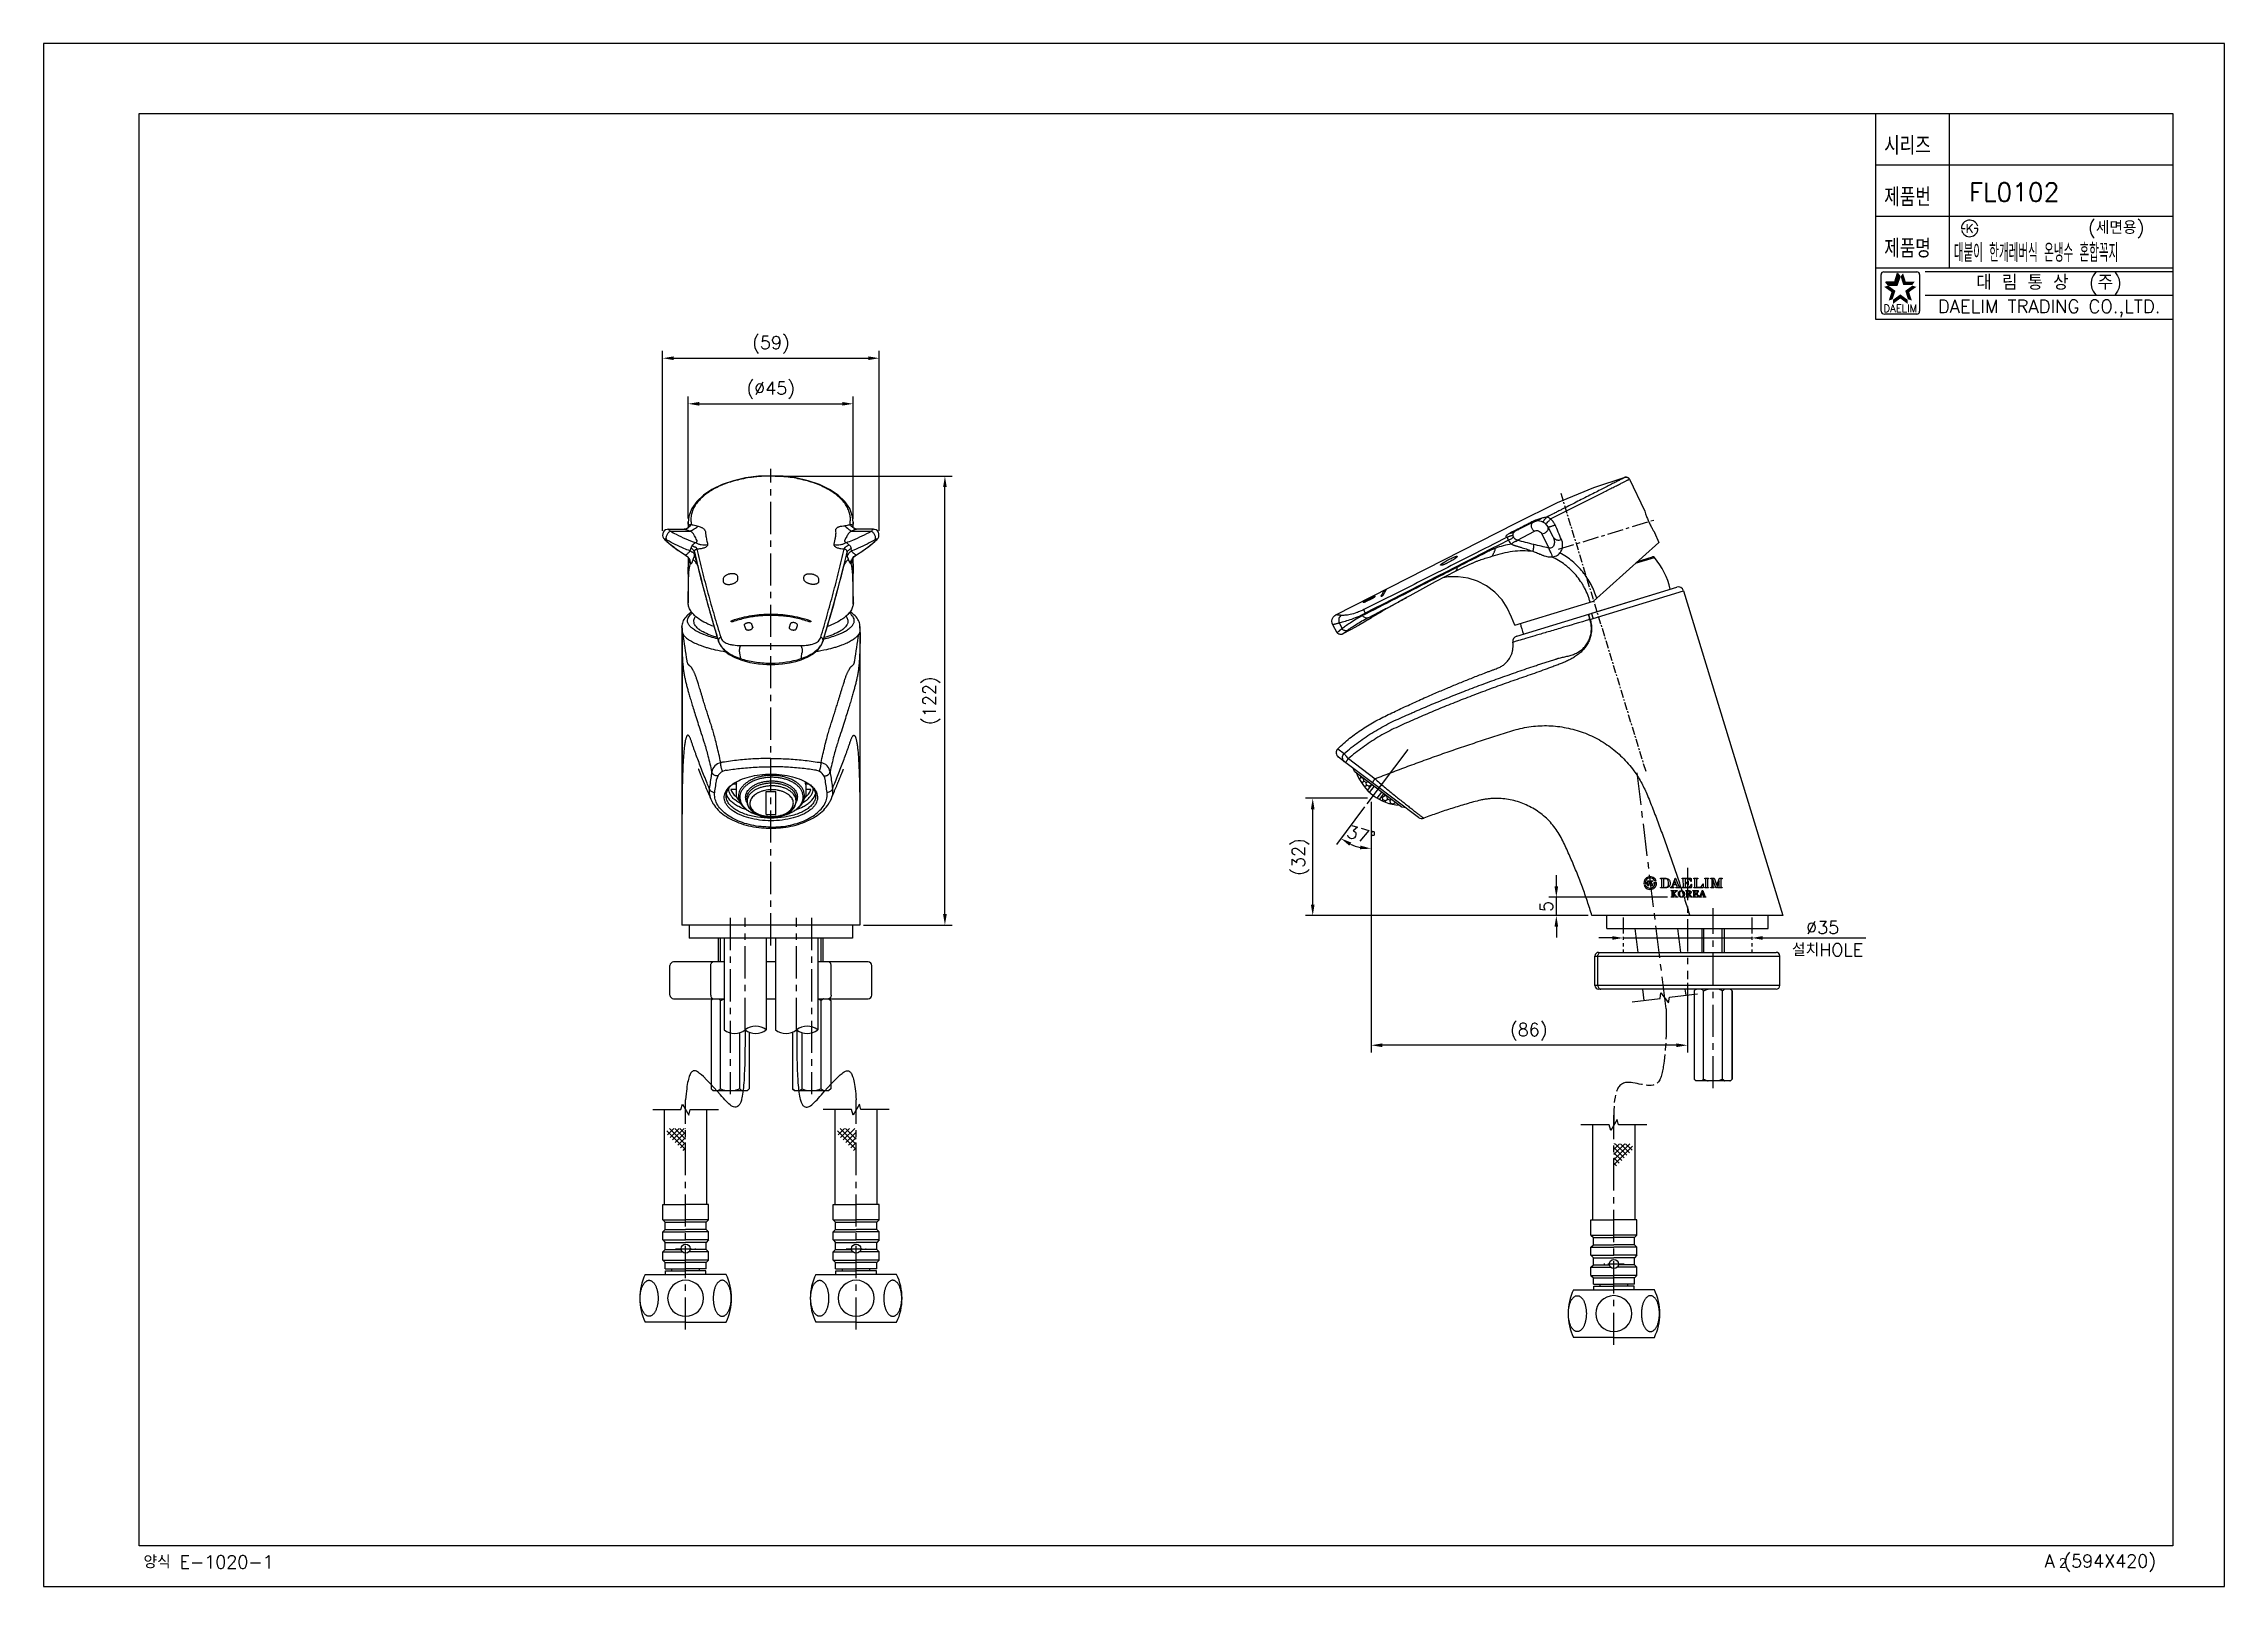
# Model space of a CAD drawing. Extents: x 7342 to 7936, y -141 to 279.
import ezdxf
from ezdxf.enums import TextEntityAlignment as Align

# ---------------------------------------------------------------- set-up
doc = ezdxf.new("R2010")
doc.units = 0
doc.header["$LTSCALE"] = 7
doc.header["$MEASUREMENT"] = 0
for name, pattern in [('ACAD_ISO08W100', [36, 24, -3, 6, -3]), ('CENTER', [2, 1.25, -0.25, 0.25, -0.25]), ('CHAIN', [0.3543, 0.2362, -0.0295, 0.0591, -0.0295]), ('PHANTOM', [2.5, 1.25, -0.25, 0.25, -0.25, 0.25, -0.25])]:
    doc.linetypes.add(name, pattern=pattern)
doc.layers.get('0').update_dxf_attribs({"color": 2, "linetype": 'CONTINUOUS'})
for name, color, linetype in [('02___PRT_ALL_AXES', 7, 'CONTINUOUS'), ('03___PRT_ALL_CURVES', 7, 'CONTINUOUS'), ('08_ALL_FEATURES', 7, 'CONTINUOUS'), ('7_ALL_FEATURES', 7, 'CONTINUOUS'), ('center', 1, 'ACAD_ISO08W100'), ('CL', 1, 'CENTER'), ('D', 2, 'CONTINUOUS'), ('DWG', 7, 'CONTINUOUS'), ('PH', 3, 'PHANTOM'), ('TXT', 5, 'CONTINUOUS')]:
    doc.layers.add(name, color=color, linetype=linetype)
doc.layers.add('치수선', color=7, linetype='CONTINUOUS', lineweight=25)
doc.styles.add('GHS', font='ROMANS.shx', dxfattribs={"bigfont": 'GHS.shx'})
doc.styles.add('ROMANS', font='romans', dxfattribs={"bigfont": 'GHS.shx'})

msp = doc.modelspace()

# ---------------------------------------------------------------- texts
at = {"color": 7, "style": 'GHS'}
msp.add_text('FL0102', height=5, dxfattribs=at).set_placement((7878.4, 238.48), align=Align.MIDDLE)
at = {"style": 'GHS'}
msp.add_text('(세면용)', height=3.5, dxfattribs=at).set_placement((7898.54, 227.08))
at = {"style": 'GHS', "width": 0.5}
msp.add_text('대붙이 한개레버식 온냉수 혼합꼭지', height=5, dxfattribs=at).set_placement((7861.96, 219.46))
at = {"color": 7, "linetype": 'Continuous'}
for s, height, style, p in [('대 림 통 상  (주)', 4, 'GHS', (7887.92, 213.6)), ('DAELIM TRADING CO.,LTD.', 3.6, 'ROMANS', (7887.92, 206.83))]:
    msp.add_text(s, height=height, dxfattribs=dict(at, style=style)).set_placement(p, align=Align.MIDDLE)
at = {"color": 2, "linetype": 'Continuous', "style": 'ROMANS'}
msp.add_text('DAELIM', height=2, dxfattribs=at).set_placement((7847.39, 205.84), align=Align.CENTER)
at = {"layer": 'D', "style": 'GHS', "width": 0.8}
for s, p in [('시리즈', (7843, 248.63)), ('제품번', (7843, 234.63)), ('제품명', (7843, 220.63))]:
    msp.add_text(s, height=5, dxfattribs=at).set_placement(p)
at = {"layer": 'D', "style": 'GHS'}
msp.add_text('K', height=2.39, dxfattribs=at).set_placement((7866.29, 228.59), align=Align.MIDDLE)
at = {"layer": 'D', "ltscale": 0.6, "char_height": 3.5, "attachment_point": 5, "style": 'GHS'}
for s, insert in [('\\A1;(59)', (7539.77, 196.92)), ('\\A1;(%%c45)', (7539.72, 184.52)), ('\\A1;(86)', (7746.17, 9.88))]:
    msp.add_mtext(s, dxfattribs=dict(at, insert=insert))
for s, insert, rotation in [('\\A1;(122)', (7583.5, 100.04), 90), ('\\A1;37%%D', (7700.52, 63.5), 343.75387), ('\\A1;(32)', (7684.05, 57.49), 90)]:
    msp.add_mtext(s, dxfattribs=dict(at, insert=insert, rotation=rotation))
at = {"layer": 'D', "insert": (7750.95, 44.01), "char_height": 3.5, "attachment_point": 5, "rotation": 90, "style": 'GHS'}
msp.add_mtext('\\A1;5', dxfattribs=at)
at = {"layer": 'D', "char_height": 3.5, "attachment_point": 5, "style": 'GHS'}
for s, insert in [('%%C35', (7826.26, 38.29)), ('\\A1;설치HOLE', (7827.58, 32.2))]:
    msp.add_mtext(s, dxfattribs=dict(at, insert=insert))

# ---------------------------------------------------------------- blocks, each defined once
blk = doc.blocks.new('E-2')
at = {"layer": 'DWG', "style": 'GHS'}
for s, height, p in [('양식 E-1020-1', 3.5, (26.26, 3.72)), ('A (594X420)', 3.5, (544.11, 3.96)), ('2', 2.5, (547.97, 3.92))]:
    blk.add_text(s, height=height, dxfattribs=at).set_placement(p)

# ---------------------------------------------------------------- hatches: boundary and pattern name
at = {"layer": 'D', "ltscale": 0.6}
h = msp.add_hatch(dxfattribs=at)
h.set_pattern_fill('HONEY', color=256, scale=6, angle=37)
h.set_pattern_definition([(37, (3912.1359, -3949.9753), (0.507574625, 1.19577088), [0.75, -1.5]), (157, (3912.1359, -3949.9753), (-1.28935527, -0.15831292), [0.75, -1.5]), (97, (3912.1359, -3949.9753), (-0.78178065, 1.03745796), [-1.5, 0.75])])
h.paths.add_polyline_path([(7703.47, 77.15), (7699.3, 80.29, 0.104208), (7702.29, 75.58)])
h.paths.add_polyline_path([(7710.91, 71.54), (7706.74, 74.68), (7705.56, 73.11, 0.104208)])

# ---------------------------------------------------------------- linework, layer by layer
at = {"color": 7}
for p, q in [((7840.66, 259.9), (7840.66, 203.9)), ((7860.66, 259.9), (7860.66, 217.9)), ((7840.66, 245.9), (7921.66, 245.9)), ((7840.66, 231.9), (7921.66, 231.9)), ((7840.66, 217.9), (7921.66, 217.9)), ((7840.66, 203.9), (7921.66, 203.9))]:
    msp.add_line(p, q, dxfattribs=at)
at = {"color": 2, "linetype": 'Continuous'}
for p, q in [((7842.14, 206.04), (7842.14, 216.04)), ((7842.89, 216.79), (7851.89, 216.79)), ((7852.64, 216.04), (7852.64, 206.04)), ((7854.16, 216.9), (7921.66, 216.9)), ((7854.16, 210.4), (7921.66, 210.4)), ((7851.89, 205.29), (7843.14, 205.29))]:
    msp.add_line(p, q, dxfattribs=at)
at = {"color": 2}
for p, q in [((7843.48, 214.09), (7845.9, 214.09)), ((7844.14, 213.17), (7843.48, 214.09)), ((7845.9, 214.09), (7846.65, 216.39)), ((7846.57, 213.17), (7847.32, 215.48)), ((7847.32, 215.48), (7846.65, 216.39)), ((7844.14, 213.17), (7846.57, 213.17)), ((7511.46, -17.11), (7516.54, -22.19)), ((7511.58, -18.16), (7513.33, -16.41)), ((7512.16, -16.41), (7516.54, -20.78)), ((7512.28, -18.87), (7514.74, -16.41)), ((7512.99, -19.57), (7516.16, -16.41)), ((7513.58, -16.41), (7516.54, -19.36)), ((7513.7, -20.28), (7516.54, -17.44)), ((7514.99, -16.41), (7516.54, -17.95)), ((7516.41, -16.41), (7516.54, -16.53)), ((7557.92, -17.11), (7562.99, -22.19)), ((7558.04, -18.16), (7559.79, -16.41)), ((7558.62, -16.41), (7562.99, -20.78)), ((7558.74, -18.87), (7561.2, -16.41)), ((7559.45, -19.57), (7562.62, -16.41)), ((7560.04, -16.41), (7562.99, -19.36)), ((7560.16, -20.28), (7562.99, -17.44)), ((7514.41, -20.99), (7516.54, -18.86)), ((7515.11, -21.69), (7516.54, -20.27)), ((7515.82, -22.4), (7516.54, -21.68)), ((7516.53, -23.11), (7516.54, -23.1)), ((7560.86, -20.99), (7562.99, -18.86)), ((7561.57, -21.69), (7562.99, -20.27)), ((7562.28, -22.4), (7562.99, -21.68)), ((7562.99, -23.11), (7562.99, -23.1)), ((7772.33, -20.59), (7769.38, -23.54)), ((7773.75, -20.59), (7769.38, -24.96)), ((7770.92, -20.59), (7769.38, -22.13)), ((7769.5, -20.59), (7769.38, -20.71)), ((7774.45, -21.29), (7769.38, -26.37)), ((7772.21, -24.46), (7769.38, -21.62)), ((7771.51, -25.17), (7769.38, -23.04)), ((7772.92, -23.75), (7769.76, -20.59)), ((7773.63, -23.05), (7771.17, -20.59)), ((7774.34, -22.34), (7772.58, -20.59)), ((7770.8, -25.87), (7769.38, -24.45)), ((7770.09, -26.58), (7769.38, -25.87)), ((7769.39, -27.29), (7769.38, -27.28))]:
    msp.add_line(p, q, dxfattribs=at)
at = {"color": 7, "linetype": 'Continuous'}
for p, q in [((7775.29, 137.43), (7780.4, 139)), ((7775.82, 137.91), (7779.87, 139.15)), ((7763.39, 123.86), (7786.5, 130.93)), ((7763.74, 122.4), (7788.37, 129.93)), ((7515.51, 120.22), (7515.51, 38.89)), ((7515.56, 119.78), (7515.56, 72.08)), ((7563.97, 119.78), (7563.97, 72.08)), ((7564.01, 120.22), (7564.01, 38.89)), ((7564.01, 120.21), (7564.01, 120.22)), ((7742.9, 117.6), (7762.54, 123.61)), ((7694.16, 86.92), (7695.92, 85.63)), ((7696.01, 83.4), (7694.32, 84.66)), ((7716.14, 68.22), (7703.64, 77.65)), ((7523.63, 72.69), (7523.64, 72.69)), ((7534.8, 69.41), (7534.58, 69.51)), ((7545.16, 69.53), (7545.38, 69.64)), ((7564.01, 38.89), (7515.51, 38.89)), ((7815.41, 41.51), (7763.4, 41.51)), ((7767.41, 38.01), (7767.41, 41.51)), ((7767.41, 38.01), (7786.7, 38.01)), ((7771.66, 38.01), (7771.66, 38.01)), ((7786.7, 38.01), (7799.41, 38.01)), ((7799.41, 38.01), (7799.41, 31.51)), ((7799.41, 38.01), (7811.41, 38.01)), ((7811.41, 38.01), (7811.41, 41.51)), ((7525.5, 28.89), (7525.5, 35.39)), ((7554.02, 28.89), (7554.02, 35.39)), ((7505.52, -56.17), (7516.54, -56.17)), ((7527.55, -56.17), (7516.54, -56.17)), ((7551.98, -56.17), (7562.99, -56.17)), ((7574.01, -56.17), (7562.99, -56.17)), ((7758.36, -60.35), (7769.38, -60.35)), ((7780.4, -60.35), (7769.38, -60.35))]:
    msp.add_line(p, q, dxfattribs=at)
for p, q in [((7777.53, 50.18), (7778.33, 50.18)), ((7777.63, 49.74), (7778.04, 49.74)), ((7777.91, 50.56), (7778.33, 50.56)), ((7778.33, 50.56), (7778.33, 50.18)), ((7778.49, 50.99), (7778.86, 50.99)), ((7778.49, 50.99), (7778.49, 49.74)), ((7778.49, 49.74), (7778.86, 49.74)), ((7778.86, 50.62), (7779.4, 50.99)), ((7778.86, 50.99), (7778.86, 50.62)), ((7778.86, 50.16), (7779.16, 50.37)), ((7778.86, 50.16), (7778.86, 49.74)), ((7779.16, 50.37), (7779.52, 49.74)), ((7779.4, 50.99), (7780.05, 50.99)), ((7779.47, 50.58), (7780.05, 50.99)), ((7779.47, 50.58), (7779.95, 49.74)), ((7779.52, 49.74), (7779.95, 49.74)), ((7780.21, 50.56), (7781.01, 50.56)), ((7780.21, 50.56), (7780.21, 50.18)), ((7780.21, 50.18), (7780.63, 50.18)), ((7780.49, 50.99), (7780.9, 50.99))]:
    msp.add_line(p, q)
at = {"color": 0, "linetype": 'Continuous'}
for p, q in [((7526.06, -5.61), (7526.06, 18.39)), ((7553.46, -5.61), (7553.46, 18.39)), ((7793.81, -2.99), (7793.81, 21.01)), ((7799, -2.99), (7799, 21.01)), ((7531.26, -5.61), (7531.26, 9.63)), ((7548.26, -5.61), (7548.26, 9.63))]:
    msp.add_line(p, q, dxfattribs=at)
at = {"linetype": 'Continuous'}
msp.add_lwpolyline([(7341.66, -141.1), (7935.66, -141.1), (7935.66, 278.9), (7341.66, 278.9)], close=True, dxfattribs=at)
at = {"color": 2, "linetype": 'Continuous'}
for centre, radius, start, end in [((7842.89, 216.04), 0.75, 90, 180), ((7851.89, 216.04), 0.75, 0, 90), ((7843.01, 206.16), 0.884, 188.1301, 278.1301), ((7851.89, 206.04), 0.75, 270, 0)]:
    msp.add_arc(centre, radius, start, end, dxfattribs=at)
at = {"color": 7, "linetype": 'Continuous'}
for centre, radius, start, end in [((7780.01, 138.67), 0.5, 40.11651, 107), ((7743.34, 116.17), 1.5, 106.99954, 188.51077), ((7526.61, 80.2), 3, 99.70793, 171.27042), ((7552.91, 80.21), 3, 8.73921, 80.3017), ((7695.22, 85.86), 1.5, 135.2362, 233.00025), ((7527.95, 78.12), 3, 99.02892, 171.3538), ((7551.58, 78.12), 3, 8.65582, 78.7975), ((7717.05, 69.42), 1.5, 233.00326, 290.99574), ((7519.04, -62.67), 15, 154.32071, 205.67929), ((7514.04, -62.67), 15, 334.32071, 25.67929), ((7565.49, -62.67), 15, 154.32071, 205.67929), ((7560.49, -62.67), 15, 334.32071, 25.67929), ((7771.88, -66.85), 15, 154.32071, 205.67929), ((7766.88, -66.85), 15, 334.32071, 25.67929)]:
    msp.add_arc(centre, radius, start, end, dxfattribs=at)
for centre, radius, start, end in [((7779.27, 50.37), 1.75, 20.92483, 186.15064), ((7779.27, 50.37), 1.75, 200.92483, 6.15064), ((7779.27, 50.37), 1.38, 27.03569, 172.16252), ((7779.27, 50.37), 1.38, 207.03569, 352.16252), ((7529.89, 14.11), 4.68, 232.13683, 307.86317), ((7535.64, 6.72), 4.68, 52.13683, 127.86317), ((7535.64, 14.11), 4.68, 232.13683, 307.86317), ((7543.89, 14.11), 4.68, 232.13683, 307.86317), ((7543.89, 14.11), 4.68, 232.13683, 307.86317), ((7549.64, 6.72), 4.68, 52.13683, 127.86317), ((7549.64, 14.11), 4.68, 232.13683, 307.86317)]:
    msp.add_arc(centre, radius, start, end)
for points, knots in [([(7518.14, 124.17), (7517.78, 123.93), (7517, 123.35), (7516.04, 122.25), (7515.56, 121.09), (7515.52, 120.41), (7515.51, 120.21)], [22.26342, 22.26342, 22.26342, 22.26342, 23.54087, 25.179572, 26.581549, 27.202938, 27.202938, 27.202938, 27.202938]), ([(7515.51, 118.94), (7515.55, 118.83), (7515.58, 118.72), (7515.62, 118.62), (7515.62, 118.62), (7515.62, 118.62), (7515.62, 118.62), (7515.64, 118.57), (7515.69, 118.4), (7515.84, 118.11), (7516.2, 117.61), (7516.84, 117), (7517.84, 116.32), (7519.08, 115.67), (7520.3, 115.16), (7521.44, 114.76), (7522.81, 114.34), (7524.83, 113.83), (7526.53, 113.51), (7527.5, 113.36)], [-0.330133, -0.330133, -0.330133, -0.330133, 0, 0, 0, 0, 0, 0, 0.157557, 0.547369, 0.968769, 1.984114, 3.187235, 4.584882, 6.178871, 7.15943, 8.201806, 10.464787, 13.402301, 13.402301, 13.402301, 13.402301]), ([(7517.05, 121.53), (7517.04, 121.8), (7517.07, 122.49), (7517.66, 123.29), (7518.15, 123.74), (7518.35, 123.9)], [0.282381, 0.282381, 0.282381, 0.282381, 1.082907, 2.342047, 3.086268, 3.086268, 3.086268, 3.086268]), ([(7521.26, 118.1), (7520.94, 118.24), (7520.22, 118.55), (7519.19, 119.11), (7518.25, 119.77), (7517.65, 120.36), (7517.32, 120.84), (7517.18, 121.12), (7517.13, 121.29), (7517.11, 121.33), (7517.09, 121.4), (7517.07, 121.46), (7517.05, 121.53)], [0, 0, 0, 0, 1.042602, 2.364567, 3.505523, 4.472163, 4.875071, 5.249143, 5.400757, 5.400757, 5.400757, 5.606037, 5.606037, 5.606037, 5.606037]), ([(7518.76, 121.66), (7518.83, 122.01), (7518.92, 122.48), (7519.17, 122.88), (7519.25, 122.98)], [0, 0, 0, 0, 1.050382, 1.428367, 1.428367, 1.428367, 1.428367]), ([(7525.18, 117.24), (7524.51, 117.43), (7523.19, 117.85), (7521.58, 118.53), (7520.71, 119.08), (7520.42, 119.26)], [34.639302, 34.639302, 34.639302, 34.639302, 36.731881, 38.810167, 39.831665, 39.831665, 39.831665, 39.831665]), ([(7564.01, 118.93), (7563.98, 118.82), (7563.94, 118.72), (7563.91, 118.62), (7563.91, 118.62), (7563.91, 118.62), (7563.91, 118.62), (7563.89, 118.57), (7563.83, 118.4), (7563.68, 118.11), (7563.33, 117.61), (7562.69, 117), (7561.69, 116.32), (7560.45, 115.67), (7559.22, 115.16), (7558.08, 114.76), (7556.72, 114.34), (7554.65, 113.82), (7552.9, 113.5), (7551.89, 113.33)], [-0.326839, -0.326839, -0.326839, -0.326839, 0, 0, 0, 0, 0, 0, 0.157557, 0.547369, 0.968769, 1.984114, 3.187235, 4.584882, 6.178871, 7.15943, 8.201806, 10.464787, 13.540662, 13.540662, 13.540662, 13.540662]), ([(7559.1, 119.26), (7558.82, 119.08), (7557.94, 118.53), (7556.3, 117.84), (7554.93, 117.4), (7554.21, 117.2)], [0, 0, 0, 0, 1.021498, 3.099784, 5.329213, 5.329213, 5.329213, 5.329213]), ([(7558.26, 118.1), (7558.58, 118.24), (7559.31, 118.55), (7560.33, 119.11), (7561.27, 119.77), (7561.87, 120.36), (7562.2, 120.84), (7562.34, 121.12), (7562.4, 121.29), (7562.41, 121.33), (7562.41, 121.33), (7562.41, 121.33), (7562.41, 121.33), (7562.43, 121.4), (7562.46, 121.46), (7562.48, 121.53)], [0, 0, 0, 0, 1.042602, 2.364567, 3.505523, 4.472163, 4.875071, 5.249143, 5.400757, 5.400757, 5.400757, 5.400757, 5.400757, 5.400757, 5.603704, 5.603704, 5.603704, 5.603704]), ([(7560.24, 123.03), (7560.33, 122.92), (7560.6, 122.5), (7560.7, 122.01), (7560.76, 121.66)], [44.349476, 44.349476, 44.349476, 44.349476, 44.788676, 45.839058, 45.839058, 45.839058, 45.839058]), ([(7562.48, 121.53), (7562.48, 121.8), (7562.45, 122.49), (7561.85, 123.31), (7561.34, 123.77), (7561.12, 123.94)], [0.280191, 0.280191, 0.280191, 0.280191, 1.082907, 2.342047, 3.15772, 3.15772, 3.15772, 3.15772]), ([(7564.01, 120.21), (7564, 120.42), (7563.97, 121.1), (7563.48, 122.27), (7562.5, 123.37), (7561.7, 123.97), (7561.33, 124.21)], [0, 0, 0, 0, 0.626613, 2.039319, 3.691386, 5.013964, 5.013964, 5.013964, 5.013964]), ([(7762.85, 122.13), (7760.12, 121.33), (7756.18, 120.17), (7751.18, 118.68), (7748.06, 117.76), (7745.53, 117.02), (7743.82, 116.52), (7742.81, 116.22), (7742.29, 116.07), (7741.99, 115.98), (7741.86, 115.95)], [0, 0, 0, 0, 0.390439, 0.563372, 0.714323, 0.836364, 0.925806, 0.957809, 0.981026, 1, 1, 1, 1]), ([(7525.29, 116.87), (7524.63, 117.02), (7523.35, 117.36), (7522.02, 117.8), (7521.35, 118.07), (7521.26, 118.1)], [14.39084, 14.39084, 14.39084, 14.39084, 16.441374, 18.342636, 18.610105, 18.610105, 18.610105, 18.610105]), ([(7554.12, 116.81), (7554.76, 116.96), (7556.01, 117.29), (7557.39, 117.75), (7558.12, 118.05), (7558.26, 118.1)], [14.46233, 14.46233, 14.46233, 14.46233, 16.441374, 18.342636, 18.803947, 18.803947, 18.803947, 18.803947]), ([(7694.16, 86.92), (7695.17, 87.94), (7696.81, 89.36), (7699.1, 91.09), (7700.87, 92.32), (7702.69, 93.48), (7704.56, 94.55), (7706.48, 95.53), (7708.42, 96.47), (7710.37, 97.4), (7712.97, 98.61), (7716.26, 100.11), (7720, 101.76), (7723.44, 103.24), (7726.08, 104.33), (7728.13, 105.17), (7729.69, 105.8), (7731.24, 106.42), (7732.85, 107.05), (7734.24, 107.58), (7735.38, 108.01), (7736.2, 108.31), (7736.94, 108.59), (7737.57, 108.84), (7738.12, 109.05), (7738.6, 109.29), (7739.05, 109.57), (7739.63, 109.99), (7740.15, 110.48), (7740.61, 111.03), (7740.9, 111.47), (7741.14, 111.86), (7741.32, 112.23), (7741.48, 112.6), (7741.63, 113), (7741.75, 113.42), (7741.83, 113.83), (7741.91, 114.39), (7741.95, 115.1), (7741.9, 115.67), (7741.86, 115.95)], [0, 0, 0, 0, 0.074435, 0.111672, 0.148923, 0.18617, 0.223388, 0.260587, 0.29781, 0.335065, 0.372336, 0.446535, 0.522016, 0.584165, 0.640425, 0.66992, 0.698993, 0.727421, 0.756732, 0.788367, 0.804449, 0.819798, 0.833713, 0.845493, 0.854897, 0.864063, 0.8733, 0.882512, 0.900937, 0.910115, 0.91948, 0.928107, 0.933723, 0.941038, 0.948785, 0.956138, 0.963355, 0.970669, 0.985347, 1, 1, 1, 1]), ([(7523, 94.87), (7522.91, 95.17), (7522.73, 95.71), (7522.49, 96.49), (7522.27, 97.19), (7522.06, 97.85), (7521.86, 98.51), (7521.64, 99.2), (7521.41, 99.96), (7521.16, 100.8), (7520.89, 101.69), (7520.62, 102.58), (7520.36, 103.41), (7520.14, 104.14), (7519.94, 104.78), (7519.76, 105.34), (7519.61, 105.82), (7519.46, 106.25), (7519.32, 106.65), (7519.18, 107.02), (7519.03, 107.37), (7518.89, 107.68), (7518.75, 107.96), (7518.62, 108.21), (7518.5, 108.42), (7518.38, 108.61), (7518.28, 108.78), (7518.18, 108.95), (7518.11, 109.12), (7517.97, 109.26), (7517.83, 109.37), (7517.68, 109.49), (7517.53, 109.61), (7517.39, 109.74), (7517.26, 109.9), (7517.15, 110.09), (7517.06, 110.32), (7516.98, 110.6), (7516.94, 110.81), (7516.92, 110.91)], [0, 0, 0, 0, 0.924511, 1.724153, 2.438346, 3.117899, 3.795436, 4.511011, 5.306504, 6.187398, 7.140094, 8.093998, 8.971721, 9.733356, 10.39992, 10.982326, 11.481349, 11.925609, 12.344731, 12.74507, 13.120827, 13.467884, 13.781229, 14.059626, 14.30613, 14.525052, 14.724257, 14.91247, 15.09778, 15.281549, 15.470082, 15.661128, 15.852754, 16.044456, 16.241608, 16.45177, 16.694178, 16.997002, 17.316115, 17.316115, 17.316115, 17.316115]), ([(7556.52, 94.87), (7556.62, 95.17), (7556.79, 95.71), (7557.04, 96.49), (7557.25, 97.19), (7557.46, 97.85), (7557.67, 98.51), (7557.88, 99.2), (7558.12, 99.96), (7558.37, 100.8), (7558.64, 101.69), (7558.91, 102.58), (7559.16, 103.41), (7559.39, 104.14), (7559.59, 104.78), (7559.76, 105.34), (7559.92, 105.82), (7560.06, 106.25), (7560.2, 106.65), (7560.34, 107.02), (7560.49, 107.37), (7560.64, 107.68), (7560.78, 107.96), (7560.91, 108.21), (7561.03, 108.42), (7561.15, 108.61), (7561.25, 108.78), (7561.34, 108.95), (7561.42, 109.12), (7561.55, 109.26), (7561.7, 109.37), (7561.85, 109.49), (7562, 109.61), (7562.14, 109.74), (7562.26, 109.9), (7562.37, 110.09), (7562.47, 110.32), (7562.54, 110.6), (7562.59, 110.81), (7562.61, 110.91)], [0, 0, 0, 0, 0.924511, 1.724153, 2.438346, 3.117899, 3.795436, 4.511011, 5.306504, 6.187398, 7.140094, 8.093998, 8.971721, 9.733356, 10.39992, 10.982326, 11.481349, 11.925609, 12.344731, 12.74507, 13.120827, 13.467884, 13.781229, 14.059626, 14.30613, 14.525052, 14.724257, 14.91247, 15.09778, 15.281549, 15.470082, 15.661128, 15.852754, 16.044456, 16.241608, 16.45177, 16.694178, 16.997002, 17.316115, 17.316115, 17.316115, 17.316115]), ([(7526.6, 80.8), (7526.58, 80.84), (7526.56, 80.88), (7526.54, 80.93), (7526.54, 80.93), (7526.54, 80.93), (7526.54, 80.93), (7526.51, 81), (7526.44, 81.15), (7526.35, 81.41), (7526.27, 81.69), (7526.2, 82), (7526.15, 82.31), (7526.12, 82.62), (7526.1, 82.9), (7526.1, 83.08), (7526.11, 83.16)], [-0.139808, -0.139808, -0.139808, -0.139808, 0, 0, 0, 0, 0, 0, 0.229477, 0.505199, 0.811607, 1.127262, 1.445564, 1.760021, 2.048757, 2.294911, 2.294911, 2.294911, 2.294911]), ([(7539.76, 84.3), (7538.29, 84.27), (7535.35, 84.23), (7530.96, 83.87), (7527.88, 83.46), (7526.27, 83.19), (7526.11, 83.16)], [0, 0, 0, 0, 4.40841, 8.814005, 13.212115, 13.717028, 13.717028, 13.717028, 13.717028]), ([(7539.76, 84.3), (7541.23, 84.27), (7544.17, 84.23), (7548.56, 83.87), (7551.64, 83.46), (7553.25, 83.19), (7553.42, 83.16)], [0, 0, 0, 0, 4.40841, 8.814005, 13.212115, 13.717028, 13.717028, 13.717028, 13.717028]), ([(7552.93, 80.8), (7552.95, 80.84), (7552.97, 80.89), (7552.99, 80.93), (7552.99, 80.93), (7552.99, 80.93), (7552.99, 80.93), (7553.02, 81), (7553.09, 81.15), (7553.18, 81.41), (7553.25, 81.7), (7553.32, 82), (7553.37, 82.32), (7553.41, 82.62), (7553.43, 82.9), (7553.42, 83.08), (7553.42, 83.16)], [-0.139808, -0.139808, -0.139808, -0.139808, 0, 0, 0, 0, 0, 0, 0.229477, 0.505199, 0.811607, 1.127262, 1.445564, 1.760021, 2.048757, 2.294911, 2.294911, 2.294911, 2.294911]), ([(7523.65, 80.66), (7523.6, 80.38), (7523.47, 79.48), (7523.24, 77.98), (7523.06, 76.76), (7522.97, 76.15)], [0.978176, 0.978176, 0.978176, 0.978176, 1.843128, 3.688338, 5.535641, 5.535641, 5.535641, 5.535641]), ([(7525.29, 79.51), (7525.24, 79.52), (7525.18, 79.53), (7525.13, 79.53), (7525.04, 79.54), (7524.86, 79.56), (7524.6, 79.63), (7524.39, 79.72), (7524.24, 79.81), (7524.14, 79.88), (7524.05, 79.96), (7523.93, 80.08), (7523.81, 80.23), (7523.7, 80.44), (7523.66, 80.59), (7523.65, 80.66)], [-0.163839, -0.163839, -0.163839, -0.163839, 0, 0, 0, 0.270005, 0.54215, 0.808786, 0.937955, 1.063338, 1.186594, 1.309314, 1.550402, 1.782783, 2.004368, 2.004368, 2.004368, 2.004368]), ([(7524.45, 75.02), (7524.54, 75.63), (7524.72, 76.82), (7524.9, 78), (7524.98, 78.57)], [0, 0, 0, 0, 1.844846, 3.588056, 3.588056, 3.588056, 3.588056]), ([(7527.48, 81.08), (7528.72, 81.28), (7531.39, 81.63), (7535.49, 81.98), (7538.34, 82.02), (7539.76, 82.04)], [1.855939, 1.855939, 1.855939, 1.855939, 5.63708, 9.912084, 14.188201, 14.188201, 14.188201, 14.188201]), ([(7543.66, 79.21), (7543.28, 79.32), (7542.5, 79.49), (7541.31, 79.65), (7540.09, 79.71), (7538.86, 79.66), (7537.66, 79.51), (7536.5, 79.26), (7535.4, 78.91), (7534.38, 78.48), (7533.47, 77.96), (7532.67, 77.37), (7532.01, 76.72), (7531.49, 76.01), (7531.13, 75.27), (7530.93, 74.5), (7530.91, 73.72), (7531.06, 72.94), (7531.38, 72.19), (7531.86, 71.48), (7532.48, 70.83), (7533.25, 70.23), (7534.13, 69.7), (7535.12, 69.26), (7535.83, 69.03), (7536.19, 68.93)], [0, 0, 0, 0, 0.050702, 0.102674, 0.15535, 0.208138, 0.260439, 0.311676, 0.361315, 0.408897, 0.454062, 0.496585, 0.536413, 0.573703, 0.608852, 0.642505, 0.675512, 0.708819, 0.743327, 0.779765, 0.818624, 0.860147, 0.904353, 0.951075, 1, 1, 1, 1]), ([(7543.51, 78.7), (7543.15, 78.8), (7542.4, 78.97), (7541.25, 79.13), (7540.08, 79.18), (7538.91, 79.13), (7537.76, 78.99), (7536.64, 78.75), (7535.59, 78.42), (7534.62, 78), (7533.74, 77.51), (7532.98, 76.94), (7532.34, 76.31), (7531.84, 75.64), (7531.5, 74.93), (7531.31, 74.19), (7531.29, 73.44), (7531.43, 72.7), (7531.74, 71.98), (7532.2, 71.3), (7532.8, 70.67), (7533.53, 70.1), (7534.38, 69.59), (7535.33, 69.17), (7536, 68.94), (7536.35, 68.85)], [0, 0, 0, 0, 0.050702, 0.102674, 0.15535, 0.208138, 0.260439, 0.311676, 0.361315, 0.408897, 0.454062, 0.496585, 0.536413, 0.573703, 0.608852, 0.642505, 0.675512, 0.708819, 0.743327, 0.779765, 0.818624, 0.860147, 0.904353, 0.951075, 1, 1, 1, 1]), ([(7533.3, 72.24), (7533.25, 72.32), (7533.11, 72.59), (7532.93, 73.08), (7532.86, 73.72), (7532.93, 74.36), (7533.15, 74.99), (7533.51, 75.58), (7534, 76.14), (7534.6, 76.64), (7535.32, 77.09), (7536.12, 77.47), (7537, 77.78), (7537.94, 78), (7538.93, 78.14), (7539.93, 78.19), (7540.93, 78.16), (7541.91, 78.03), (7542.54, 77.89), (7542.85, 77.8)], [0.2511086, 0.2511086, 0.2511086, 0.2511086, 0.2662496, 0.3018658, 0.3364682, 0.3711213, 0.406881, 0.4446271, 0.4849639, 0.5281982, 0.5743679, 0.6232868, 0.6745928, 0.7277901, 0.7822886, 0.8374369, 0.8925533, 0.9469571, 1, 1, 1, 1]), ([(7533.3, 72.99), (7533.29, 73.01), (7533.26, 73.23), (7533.24, 73.66), (7533.38, 74.29), (7533.66, 74.9), (7534.08, 75.48), (7534.63, 76), (7535.3, 76.47), (7536.07, 76.87), (7536.92, 77.2), (7537.84, 77.44), (7538.8, 77.6), (7539.79, 77.67), (7540.79, 77.64), (7541.76, 77.52), (7542.39, 77.38), (7542.7, 77.3)], [0.31104, 0.31104, 0.31104, 0.31104, 0.3134548, 0.3495927, 0.3862394, 0.4245457, 0.4653876, 0.5092875, 0.5564232, 0.6066788, 0.6597043, 0.7149728, 0.7718303, 0.82954, 0.8873217, 0.9443914, 1, 1, 1, 1]), ([(7552.16, 81.07), (7550.88, 81.27), (7548.18, 81.63), (7544.04, 81.98), (7541.19, 82.02), (7539.76, 82.04)], [1.741819, 1.741819, 1.741819, 1.741819, 5.63708, 9.912084, 14.188201, 14.188201, 14.188201, 14.188201]), ([(7542.7, 77.3), (7543, 77.21), (7543.57, 77.02), (7544.36, 76.65), (7545.06, 76.21), (7545.65, 75.71), (7546.1, 75.16), (7546.43, 74.56), (7546.6, 73.94), (7546.62, 73.46), (7546.59, 73.2), (7546.58, 73.15)], [0, 0, 0, 0, 0.0534777, 0.1042732, 0.1519989, 0.1964901, 0.2378658, 0.2765828, 0.3134548, 0.3495927, 0.3586728, 0.3586728, 0.3586728, 0.3586728]), ([(7542.85, 77.8), (7543.15, 77.72), (7543.73, 77.53), (7544.54, 77.16), (7545.25, 76.72), (7545.86, 76.23), (7546.35, 75.68), (7546.71, 75.09), (7546.93, 74.47), (7547, 73.83), (7546.93, 73.19), (7546.76, 72.71), (7546.63, 72.46), (7546.6, 72.39)], [0, 0, 0, 0, 0.0511009, 0.0997768, 0.145679, 0.1886394, 0.2287181, 0.2662496, 0.3018658, 0.3364682, 0.3711213, 0.406881, 0.4186308, 0.4186308, 0.4186308, 0.4186308]), ([(7543.42, 68.87), (7543.71, 68.96), (7544.33, 69.16), (7545.24, 69.55), (7546.12, 70.04), (7546.88, 70.61), (7547.52, 71.24), (7548.02, 71.91), (7548.36, 72.63), (7548.55, 73.36), (7548.57, 74.11), (7548.43, 74.85), (7548.12, 75.57), (7547.67, 76.25), (7547.06, 76.88), (7546.33, 77.46), (7545.48, 77.96), (7544.53, 78.38), (7543.86, 78.61), (7543.51, 78.7)], [0.3207779, 0.3207779, 0.3207779, 0.3207779, 0.3613151, 0.4088968, 0.4540617, 0.496585, 0.5364133, 0.5737032, 0.608852, 0.6425051, 0.6755117, 0.7088187, 0.7433267, 0.779765, 0.8186242, 0.8601469, 0.9043526, 0.951075, 1, 1, 1, 1]), ([(7543.68, 68.99), (7543.95, 69.06), (7544.56, 69.27), (7545.47, 69.66), (7546.39, 70.18), (7547.18, 70.77), (7547.85, 71.42), (7548.37, 72.12), (7548.73, 72.87), (7548.92, 73.64), (7548.94, 74.42), (7548.79, 75.19), (7548.48, 75.94), (7548, 76.65), (7547.37, 77.31), (7546.61, 77.91), (7545.72, 78.43), (7544.73, 78.88), (7544.03, 79.11), (7543.66, 79.21)], [0.3259429, 0.3259429, 0.3259429, 0.3259429, 0.3613151, 0.4088968, 0.4540617, 0.496585, 0.5364133, 0.5737032, 0.608852, 0.6425051, 0.6755117, 0.7088187, 0.7433267, 0.779765, 0.8186241, 0.8601469, 0.9043526, 0.951075, 1, 1, 1, 1]), ([(7554.23, 79.52), (7554.29, 79.52), (7554.34, 79.53), (7554.4, 79.53), (7554.49, 79.54), (7554.67, 79.56), (7554.93, 79.63), (7555.13, 79.72), (7555.28, 79.81), (7555.38, 79.89), (7555.48, 79.96), (7555.6, 80.08), (7555.72, 80.24), (7555.83, 80.44), (7555.86, 80.59), (7555.88, 80.66)], [-0.163839, -0.163839, -0.163839, -0.163839, 0, 0, 0, 0.270005, 0.54215, 0.808786, 0.937955, 1.063338, 1.186594, 1.309314, 1.550402, 1.782783, 2.004368, 2.004368, 2.004368, 2.004368]), ([(7555.07, 75.02), (7554.98, 75.63), (7554.8, 76.84), (7554.62, 78.05), (7554.53, 78.65)], [0, 0, 0, 0, 1.844846, 3.665542, 3.665542, 3.665542, 3.665542]), ([(7555.88, 80.66), (7555.92, 80.38), (7556.06, 79.48), (7556.28, 77.98), (7556.47, 76.76), (7556.56, 76.15)], [0.977172, 0.977172, 0.977172, 0.977172, 1.843128, 3.688338, 5.535641, 5.535641, 5.535641, 5.535641]), ([(7704.32, 78.78), (7705.14, 78.03), (7706.78, 76.6), (7709.23, 74.59), (7711.18, 73.02), (7712.63, 71.86), (7713.6, 71.1), (7714.48, 70.4), (7715.27, 69.79), (7715.85, 69.34), (7716.27, 69.02), (7716.54, 68.81), (7716.78, 68.63), (7716.99, 68.47), (7717.17, 68.34), (7717.31, 68.22), (7717.41, 68.15), (7717.48, 68.1), (7717.52, 68.07), (7717.54, 68.05), (7717.56, 68.03), (7717.58, 68.03), (7717.58, 68.02), (7717.58, 68.02)], [0, 0, 0, 0, 0.194965, 0.38281, 0.555871, 0.634738, 0.707464, 0.773337, 0.831732, 0.882132, 0.904179, 0.924043, 0.941666, 0.957004, 0.970039, 0.980751, 0.989123, 0.992425, 0.995135, 0.997249, 0.998767, 0.999684, 1, 1, 1, 1]), ([(7542.71, 76.48), (7542.4, 76.56), (7541.77, 76.7), (7540.8, 76.82), (7539.8, 76.85), (7538.81, 76.78), (7537.85, 76.62), (7536.93, 76.38), (7536.08, 76.05), (7535.31, 75.65), (7534.64, 75.18), (7534.09, 74.66), (7533.67, 74.08), (7533.39, 73.47), (7533.25, 72.84), (7533.28, 72.21), (7533.45, 71.58), (7533.77, 70.99), (7534.23, 70.43), (7534.82, 69.93), (7535.51, 69.49), (7536.31, 69.12), (7536.88, 68.93), (7537.17, 68.85)], [0, 0, 0, 0, 0.055613, 0.112684, 0.170465, 0.228175, 0.285032, 0.3403, 0.393324, 0.443579, 0.490714, 0.534613, 0.575454, 0.613759, 0.650406, 0.686543, 0.723415, 0.762131, 0.803506, 0.847997, 0.895722, 0.946519, 1, 1, 1, 1]), ([(7533.27, 72.58), (7533.27, 72.38), (7533.32, 71.95), (7533.53, 71.32), (7533.87, 70.72), (7534.34, 70.15), (7534.94, 69.64), (7535.64, 69.19), (7536.43, 68.82), (7536.99, 68.64), (7537.29, 68.55)], [0, 0, 0, 0, 0.103164, 0.20976, 0.322516, 0.443088, 0.571862, 0.708371, 0.851458, 1, 1, 1, 1]), ([(7542.41, 75.46), (7542.13, 75.54), (7541.57, 75.66), (7540.71, 75.77), (7539.83, 75.79), (7538.95, 75.73), (7538.09, 75.59), (7537.27, 75.37), (7536.52, 75.08), (7535.83, 74.73), (7535.24, 74.31), (7534.75, 73.85), (7534.38, 73.34), (7534.13, 72.8), (7534.01, 72.24), (7534.03, 71.67), (7534.19, 71.12), (7534.47, 70.59), (7534.88, 70.1), (7535.4, 69.65), (7536.02, 69.26), (7536.72, 68.93), (7537.23, 68.76), (7537.49, 68.69)], [0, 0, 0, 0, 0.055586, 0.11268, 0.170488, 0.228223, 0.285103, 0.340382, 0.393403, 0.44364, 0.490751, 0.534625, 0.575443, 0.61373, 0.650361, 0.686488, 0.723357, 0.76208, 0.80347, 0.847979, 0.895725, 0.946543, 1, 1, 1, 1]), ([(7537.17, 68.85), (7537.48, 68.76), (7538.12, 68.62), (7539.09, 68.51), (7540.08, 68.48), (7541.07, 68.55), (7542.04, 68.7), (7542.96, 68.95), (7543.81, 69.27), (7544.58, 69.67), (7545.25, 70.14), (7545.8, 70.67), (7546.22, 71.24), (7546.5, 71.85), (7546.63, 72.48), (7546.61, 73.12), (7546.44, 73.74), (7546.11, 74.34), (7545.65, 74.89), (7545.07, 75.39), (7544.37, 75.83), (7543.58, 76.2), (7543.01, 76.39), (7542.71, 76.48)], [0, 0, 0, 0, 0.055613, 0.112684, 0.170465, 0.228175, 0.285032, 0.3403, 0.393324, 0.443579, 0.490714, 0.534613, 0.575454, 0.613759, 0.650406, 0.686543, 0.723415, 0.762131, 0.803506, 0.847997, 0.895722, 0.946519, 1, 1, 1, 1]), ([(7537.29, 68.55), (7537.58, 68.47), (7538.19, 68.34), (7539.12, 68.22), (7540.06, 68.2), (7541, 68.26), (7541.92, 68.41), (7542.81, 68.64), (7543.64, 68.95), (7544.4, 69.34), (7545.07, 69.8), (7545.63, 70.32), (7546.08, 70.89), (7546.4, 71.49), (7546.58, 72.11), (7546.62, 72.53), (7546.62, 72.74)], [0, 0, 0, 0, 0.079526, 0.160621, 0.242446, 0.324163, 0.404943, 0.484058, 0.560843, 0.634636, 0.704758, 0.770903, 0.832945, 0.89094, 0.946275, 1, 1, 1, 1]), ([(7537.49, 68.69), (7537.77, 68.62), (7538.33, 68.49), (7539.19, 68.39), (7540.08, 68.36), (7540.95, 68.42), (7541.81, 68.56), (7542.63, 68.78), (7543.38, 69.07), (7544.07, 69.43), (7544.66, 69.84), (7545.15, 70.31), (7545.52, 70.82), (7545.77, 71.36), (7545.89, 71.92), (7545.87, 72.48), (7545.71, 73.03), (7545.43, 73.56), (7545.02, 74.05), (7544.5, 74.5), (7543.88, 74.89), (7543.18, 75.22), (7542.67, 75.39), (7542.41, 75.46)], [0, 0, 0, 0, 0.055586, 0.11268, 0.170488, 0.228223, 0.285103, 0.340382, 0.393403, 0.44364, 0.490751, 0.534625, 0.575443, 0.61373, 0.650361, 0.686488, 0.723357, 0.76208, 0.80347, 0.847979, 0.895725, 0.946543, 1, 1, 1, 1]), ([(7763.4, 41.51), (7763.01, 42.81), (7762.18, 45.39), (7760.82, 49.23), (7759.6, 52.4), (7758.58, 54.91), (7757.78, 56.78), (7756.95, 58.64), (7755.83, 61.11), (7754.65, 63.56), (7753.08, 65.78), (7751.3, 67.82), (7749.21, 69.59), (7746.9, 71), (7745.06, 71.88), (7743.15, 72.57), (7741.17, 73.07), (7739.16, 73.36), (7737.46, 73.42), (7736.11, 73.38), (7735.09, 73.29), (7734.08, 73.15), (7732.75, 72.89), (7731.11, 72.46), (7729.15, 71.9), (7727.2, 71.32), (7725.26, 70.72), (7723.32, 70.09), (7720.76, 69.21), (7718.85, 68.5), (7717.58, 68.02)], [0, 0, 0, 0, 0.062582, 0.12512, 0.18759, 0.218827, 0.250098, 0.28136, 0.312585, 0.37515, 0.406324, 0.437535, 0.500049, 0.531244, 0.562441, 0.593738, 0.625018, 0.656191, 0.687347, 0.703004, 0.71869, 0.73436, 0.749985, 0.781222, 0.812527, 0.843761, 0.874955, 0.906275, 0.937545, 1, 1, 1, 1])]:
    msp.add_open_spline(points, degree=3, knots=knots, dxfattribs=at)
for points in [[(7515.56, 119.78), (7515.52, 120.21)], [(7518.89, 120.98), (7518.76, 121.66)], [(7519.05, 120.64), (7518.89, 120.98)], [(7519.06, 120.63), (7519.05, 120.64)], [(7520.24, 119.39), (7519.9, 119.66), (7519.06, 120.63)], [(7520.31, 119.35), (7520.24, 119.39)], [(7520.42, 119.26), (7520.31, 119.35)], [(7559.22, 119.35), (7559.1, 119.26)], [(7559.29, 119.39), (7559.22, 119.35)], [(7560.47, 120.63), (7559.62, 119.66), (7559.29, 119.39)], [(7560.48, 120.64), (7560.47, 120.63)], [(7560.63, 120.98), (7560.48, 120.64)], [(7560.76, 121.66), (7560.63, 120.98)], [(7563.97, 119.78), (7564.01, 120.21)], [(7515.47, 118.56), (7515.48, 116.72), (7515.52, 114.88), (7515.58, 113.08), (7515.67, 111.33), (7515.79, 109.73), (7515.94, 108.37), (7516.12, 107.2), (7516.32, 106.22), (7516.54, 105.23), (7516.8, 104.2), (7517.09, 103.11), (7517.42, 101.93), (7517.8, 100.63), (7518.23, 99.18), (7518.73, 97.54), (7519.31, 95.68), (7519.99, 93.54), (7520.78, 91.11), (7521.66, 88.39), (7522.62, 84.97), (7523.65, 80.66)], [(7564.06, 118.56), (7564.05, 116.72), (7564.01, 114.89), (7563.95, 113.08), (7563.85, 111.33), (7563.73, 109.73), (7563.58, 108.37), (7563.41, 107.2), (7563.21, 106.23), (7562.98, 105.23), (7562.72, 104.2), (7562.43, 103.11), (7562.1, 101.93), (7561.73, 100.63), (7561.29, 99.18), (7560.79, 97.55), (7560.21, 95.68), (7559.53, 93.54), (7558.75, 91.11), (7557.86, 88.4), (7556.9, 84.97), (7555.88, 80.66)], [(7522.97, 76.15), (7522.39, 77.55), (7521.62, 79.47), (7520.88, 81.34), (7520.18, 83.17), (7519.51, 84.95), (7519.2, 85.82), (7518.89, 86.68), (7518.59, 87.53), (7518.3, 88.39), (7518.02, 89.2), (7517.88, 89.57), (7517.75, 89.89), (7517.62, 90.16), (7517.49, 90.36), (7517.36, 90.51), (7517.3, 90.56), (7517.24, 90.59), (7517.18, 90.61), (7517.13, 90.61), (7517.01, 90.56), (7516.9, 90.44), (7516.8, 90.27), (7516.69, 90.03), (7516.6, 89.73), (7516.5, 89.37), (7516.41, 88.95), (7516.25, 87.94), (7516.1, 86.7), (7515.98, 85.23), (7515.86, 83.56), (7515.77, 81.69), (7515.69, 79.65), (7515.67, 79.01), (7515.66, 78.35)], [(7523.57, 93.14), (7523.33, 93.87), (7523, 94.87)], [(7526.11, 83.16), (7525.59, 85.47), (7525.07, 87.69), (7524.57, 89.7), (7524.11, 91.4), (7523.7, 92.74), (7523.57, 93.14)], [(7553.42, 83.16), (7553.93, 85.47), (7554.45, 87.7), (7554.96, 89.71), (7555.41, 91.4), (7555.82, 92.75), (7555.95, 93.14)], [(7555.95, 93.14), (7556.17, 93.88), (7556.52, 94.87)], [(7556.56, 76.15), (7557.13, 77.55), (7557.91, 79.47), (7558.64, 81.34), (7559.35, 83.17), (7560.01, 84.95), (7560.33, 85.82), (7560.64, 86.68), (7560.94, 87.53), (7561.23, 88.39), (7561.51, 89.2), (7561.64, 89.57), (7561.78, 89.89), (7561.91, 90.16), (7562.04, 90.36), (7562.16, 90.51), (7562.22, 90.56), (7562.28, 90.59), (7562.34, 90.61), (7562.4, 90.61), (7562.51, 90.56), (7562.62, 90.44), (7562.73, 90.27), (7562.83, 90.03), (7562.93, 89.73), (7563.02, 89.37), (7563.11, 88.95), (7563.28, 87.94), (7563.42, 86.7), (7563.55, 85.23), (7563.66, 83.56), (7563.75, 81.69), (7563.83, 79.65), (7563.85, 79.01), (7563.87, 78.35)], [(7515.66, 78.35), (7515.6, 75.5), (7515.56, 72.08)], [(7520, 81.38), (7519.99, 81.4), (7520.02, 81.34), (7520.06, 81.24), (7520.12, 81.1), (7520.19, 80.92), (7520.27, 80.72), (7520.36, 80.5), (7520.46, 80.26), (7520.56, 80), (7520.67, 79.74), (7520.78, 79.46), (7520.9, 79.17), (7521.02, 78.86), (7521.15, 78.55), (7521.28, 78.24), (7521.41, 77.92), (7521.55, 77.59), (7521.68, 77.26), (7521.83, 76.91), (7521.98, 76.54), (7522.14, 76.15), (7522.31, 75.75), (7522.49, 75.34), (7522.66, 74.93), (7522.83, 74.52), (7523.01, 74.09), (7523.3, 73.41), (7523.63, 72.69)], [(7555.89, 72.69), (7556.23, 73.42), (7556.52, 74.1), (7556.7, 74.53), (7556.87, 74.93), (7557.04, 75.33), (7557.2, 75.73), (7557.37, 76.13), (7557.53, 76.51), (7557.68, 76.87), (7557.82, 77.22), (7557.96, 77.55), (7558.09, 77.87), (7558.22, 78.19), (7558.35, 78.5), (7558.48, 78.8), (7558.6, 79.1), (7558.71, 79.39), (7558.83, 79.67), (7558.93, 79.93), (7559.04, 80.19), (7559.14, 80.43), (7559.23, 80.66), (7559.31, 80.86), (7559.38, 81.04), (7559.44, 81.19), (7559.49, 81.3), (7559.53, 81.38), (7559.53, 81.4)], [(7563.87, 78.35), (7563.93, 75.5), (7563.97, 72.08)], [(7515.56, 72.08), (7515.54, 67.68), (7515.52, 62.77), (7515.52, 57.45), (7515.51, 51.72), (7515.51, 45.54), (7515.51, 38.91)], [(7522.97, 76.15), (7523.02, 74.55), (7523.58, 72.81), (7523.63, 72.69)], [(7522.97, 76.15), (7523.08, 75.82), (7523.31, 75.51), (7523.64, 75.26), (7524.03, 75.1), (7524.45, 75.02)], [(7523.64, 72.69), (7524.09, 71.88), (7525.39, 70.26), (7527.13, 68.8), (7529.25, 67.55), (7531.68, 66.56), (7534.34, 65.84), (7537.16, 65.42), (7539.76, 65.3)], [(7539.76, 65.6), (7537.07, 65.74), (7534.45, 66.15), (7532.01, 66.83), (7529.81, 67.75), (7527.92, 68.88), (7526.39, 70.19), (7525.27, 71.62), (7524.6, 73.14), (7524.45, 73.9), (7524.42, 74.66), (7524.45, 75.02)], [(7539.76, 65.6), (7542.46, 65.74), (7545.08, 66.15), (7547.51, 66.83), (7549.72, 67.75), (7551.6, 68.88), (7553.13, 70.19), (7554.25, 71.62), (7554.93, 73.14), (7555.08, 73.9), (7555.11, 74.66), (7555.07, 75.02)], [(7539.76, 65.3), (7542.37, 65.42), (7545.19, 65.84), (7547.85, 66.56), (7550.27, 67.55), (7552.39, 68.8), (7554.14, 70.26), (7555.43, 71.88), (7555.89, 72.69)], [(7556.56, 76.15), (7556.44, 75.82), (7556.21, 75.51), (7555.89, 75.26), (7555.5, 75.1), (7555.07, 75.02)], [(7556.56, 76.15), (7556.5, 74.55), (7555.95, 72.81), (7555.89, 72.69)], [(7563.97, 72.08), (7563.99, 67.68), (7564, 62.77), (7564.01, 57.45), (7564.01, 51.72), (7564.01, 45.54), (7564.01, 38.91)]]:
    msp.add_spline(points, degree=3, dxfattribs=at)
for points in [[(7536.19, 68.93), (7536.23, 68.92), (7536.26, 68.91), (7536.29, 68.9)], [(7536.35, 68.85), (7536.42, 68.83), (7536.49, 68.81), (7536.56, 68.79)]]:
    msp.add_open_spline(points, degree=3, dxfattribs=at)
at = {"color": 0, "linetype": 'Continuous'}
for points in [[(7523.47, 18.39), (7523.68, 18.59), (7523.89, 18.76), (7524.09, 18.89)], [(7525.44, 18.89), (7525.64, 18.76), (7525.85, 18.59), (7526.06, 18.39)], [(7554.09, 18.89), (7553.89, 18.76), (7553.68, 18.59), (7553.46, 18.39)], [(7556.06, 18.39), (7555.84, 18.59), (7555.63, 18.76), (7555.43, 18.89)], [(7791.21, 21.01), (7791.43, 21.21), (7791.64, 21.38), (7791.84, 21.51)], [(7793.18, 21.51), (7793.38, 21.38), (7793.59, 21.21), (7793.81, 21.01)], [(7793.81, 21.01), (7794.24, 21.21), (7794.66, 21.38), (7795.06, 21.51)], [(7799, 21.01), (7798.57, 21.21), (7798.15, 21.38), (7797.75, 21.51)], [(7799.63, 21.51), (7799.43, 21.38), (7799.22, 21.21), (7799, 21.01)], [(7801.6, 21.01), (7801.38, 21.21), (7801.17, 21.38), (7800.97, 21.51)], [(7523.96, -6.03), (7523.89, -5.98), (7523.68, -5.82), (7523.47, -5.61)], [(7526.06, -5.61), (7525.85, -5.82), (7525.64, -5.98), (7525.44, -6.11)], [(7526.06, -5.61), (7526.5, -5.82), (7526.92, -5.98), (7527.32, -6.11)], [(7531.26, -5.61), (7530.82, -5.82), (7530.41, -5.98), (7530.01, -6.11)], [(7531.26, -5.61), (7531.48, -5.82), (7531.69, -5.98), (7531.89, -6.11)], [(7533.37, -6.03), (7533.43, -5.98), (7533.64, -5.82), (7533.86, -5.61)], [(7546.16, -6.03), (7546.09, -5.98), (7545.88, -5.82), (7545.67, -5.61)], [(7548.26, -5.61), (7548.05, -5.82), (7547.84, -5.98), (7547.64, -6.11)], [(7548.26, -5.61), (7548.7, -5.82), (7549.12, -5.98), (7549.52, -6.11)], [(7553.46, -5.61), (7553.02, -5.82), (7552.61, -5.98), (7552.21, -6.11)], [(7553.46, -5.61), (7553.68, -5.82), (7553.89, -5.98), (7554.09, -6.11)], [(7555.57, -6.03), (7555.63, -5.98), (7555.84, -5.82), (7556.06, -5.61)], [(7791.7, -3.41), (7791.63, -3.36), (7791.43, -3.19), (7791.21, -2.99)], [(7791.84, -3.49), (7791.7, -3.41)], [(7793.81, -2.99), (7793.59, -3.19), (7793.38, -3.36), (7793.18, -3.49)], [(7793.81, -2.99), (7794.24, -3.19), (7794.66, -3.36), (7795.06, -3.49)], [(7799, -2.99), (7798.57, -3.19), (7798.15, -3.36), (7797.75, -3.49)], [(7799, -2.99), (7799.22, -3.19), (7799.43, -3.36), (7799.63, -3.49)], [(7800.97, -3.49), (7801.11, -3.41)], [(7801.11, -3.41), (7801.18, -3.36), (7801.38, -3.19), (7801.6, -2.99)], [(7524.09, -6.11), (7523.96, -6.03)], [(7533.23, -6.11), (7533.37, -6.03)], [(7546.29, -6.11), (7546.16, -6.03)], [(7555.43, -6.11), (7555.57, -6.03)]]:
    msp.add_spline(points, degree=3, dxfattribs=at)
for points in [[(7526.06, 18.39), (7526.21, 18.46), (7526.49, 18.59), (7526.81, 18.72), (7526.98, 18.78), (7527.01, 18.79)], [(7553.46, 18.39), (7553.32, 18.46), (7553.04, 18.59), (7552.72, 18.72), (7552.54, 18.78), (7552.51, 18.79)]]:
    msp.add_open_spline(points, degree=3, knots=[0, 0, 0, 0, 0.482094, 0.929812, 1.030595, 1.030595, 1.030595, 1.030595], dxfattribs=at)
at = {"color": 2}
for points in [[(7843.48, 214.09), (7844.14, 213.17), (7845.9, 214.09), (7846.57, 213.17)], [(7845.9, 214.09), (7846.57, 213.17), (7846.65, 216.39), (7847.32, 215.48)], [(7848.13, 216.39), (7847.46, 215.48), (7848.88, 214.09), (7848.21, 213.17)], [(7848.88, 214.09), (7848.21, 213.17), (7851.3, 214.09), (7850.64, 213.17)], [(7844.98, 211.26), (7846.06, 211.61), (7843.02, 212.68), (7844.1, 213.03)], [(7844.23, 208.95), (7845.31, 209.3), (7844.98, 211.26), (7846.06, 211.61)], [(7847.39, 209.51), (7847.39, 210.64), (7845.43, 208.08), (7845.43, 209.21)], [(7849.35, 208.08), (7849.35, 209.21), (7847.39, 209.51), (7847.39, 210.64)], [(7851.76, 212.68), (7850.68, 213.03), (7849.8, 211.26), (7848.72, 211.61)], [(7849.8, 211.26), (7848.72, 211.61), (7850.55, 208.95), (7849.47, 209.3)]]:
    msp.add_solid(points, dxfattribs=at)
at = {"layer": '02___PRT_ALL_AXES', "color": 7, "linetype": 'Continuous'}
for p, q in [((7533.26, 73.4), (7533.27, 72.58)), ((7546.61, 73.56), (7546.62, 72.74)), ((7764.22, 22.51), (7764.22, 30.51)), ((7814.59, 22.51), (7814.59, 30.51)), ((7512.26, 19.89), (7512.26, 27.89)), ((7567.26, 19.89), (7567.26, 27.89))]:
    msp.add_line(p, q, dxfattribs=at)
for start, end in [(13.52679, 40.11651), (192.25467, 200.47321)]:
    msp.add_arc((7764.37, 125.49), 20.95, start, end, dxfattribs=at)
msp.add_open_spline([(7777.72, 151.83), (7777.75, 151.75), (7777.84, 151.44), (7778.05, 150.79), (7778.4, 149.84), (7778.78, 148.94), (7779.13, 148.18), (7779.4, 147.64), (7779.66, 147.15), (7779.9, 146.72), (7780.07, 146.41), (7780.2, 146.2), (7780.27, 146.08), (7780.33, 145.98), (7780.37, 145.92), (7780.39, 145.87), (7780.4, 145.86), (7780.41, 145.85)], degree=3, knots=[0, 0, 0, 0, 0.03891, 0.147647, 0.309586, 0.499833, 0.596578, 0.689613, 0.775563, 0.8513, 0.913943, 0.939535, 0.960909, 0.977827, 0.990074, 0.997492, 1, 1, 1, 1], dxfattribs=at)
at = {"layer": '03___PRT_ALL_CURVES', "color": 7, "linetype": 'Continuous'}
for p, q in [((7723.9, 138.16), (7724.8, 138.62)), ((7724.99, 138.02), (7724.09, 137.54)), ((7701.83, 127.04), (7703.52, 127.86)), ((7703.76, 128.25), (7701.99, 127.39))]:
    msp.add_line(p, q, dxfattribs=at)
for points, knots in [([(7724.09, 137.54), (7724, 137.5), (7723.82, 137.41), (7723.58, 137.29), (7723.35, 137.19), (7723.14, 137.1), (7722.94, 137.03), (7722.76, 136.97), (7722.6, 136.92), (7722.46, 136.89), (7722.34, 136.88), (7722.25, 136.88), (7722.19, 136.91), (7722.17, 136.95), (7722.19, 137.02), (7722.26, 137.1), (7722.36, 137.2), (7722.5, 137.31), (7722.68, 137.44), (7722.95, 137.62), (7723.36, 137.86), (7723.72, 138.06), (7723.9, 138.16)], [0, 0, 0, 0, 0.045455, 0.090909, 0.136364, 0.181818, 0.227273, 0.272727, 0.318182, 0.363636, 0.409091, 0.454545, 0.5, 0.545455, 0.590909, 0.636364, 0.681818, 0.727273, 0.772727, 0.818182, 0.909091, 1, 1, 1, 1]), ([(7724.8, 138.62), (7724.98, 138.71), (7725.33, 138.89), (7725.71, 139.05), (7725.98, 139.16), (7726.16, 139.23), (7726.32, 139.28), (7726.45, 139.32), (7726.56, 139.34), (7726.64, 139.33), (7726.69, 139.31), (7726.7, 139.27), (7726.67, 139.2), (7726.6, 139.12), (7726.5, 139.01), (7726.36, 138.89), (7726.19, 138.76), (7725.91, 138.57), (7725.52, 138.31), (7725.17, 138.11), (7724.99, 138.02)], [0, 0, 0, 0, 0.090909, 0.181818, 0.227273, 0.272727, 0.318182, 0.363636, 0.409091, 0.454545, 0.5, 0.545455, 0.590909, 0.636364, 0.681818, 0.727273, 0.772727, 0.818182, 0.909091, 1, 1, 1, 1]), ([(7701.99, 127.39), (7701.94, 127.36), (7701.84, 127.31), (7701.7, 127.23), (7701.56, 127.15), (7701.43, 127.07), (7701.32, 127), (7701.23, 126.94), (7701.17, 126.89), (7701.13, 126.85), (7701.12, 126.82), (7701.13, 126.8), (7701.16, 126.8), (7701.21, 126.8), (7701.28, 126.82), (7701.37, 126.85), (7701.47, 126.88), (7701.62, 126.94), (7701.74, 126.99), (7701.83, 127.04)], [0, 0, 0, 0, 0.055556, 0.111111, 0.166667, 0.222222, 0.277778, 0.333333, 0.388889, 0.444444, 0.5, 0.555556, 0.611111, 0.666667, 0.722222, 0.777778, 0.833333, 0.888889, 1, 1, 1, 1]), ([(7703.52, 127.86), (7703.57, 127.89), (7703.66, 127.94), (7703.8, 128.02), (7703.94, 128.1), (7704.06, 128.17), (7704.16, 128.25), (7704.25, 128.31), (7704.32, 128.37), (7704.37, 128.41), (7704.39, 128.44), (7704.38, 128.46), (7704.36, 128.47), (7704.32, 128.47), (7704.26, 128.46), (7704.18, 128.43), (7704.09, 128.4), (7703.96, 128.34), (7703.84, 128.29), (7703.76, 128.25)], [0, 0, 0, 0, 0.055556, 0.111111, 0.166667, 0.222222, 0.277778, 0.333333, 0.388889, 0.444444, 0.5, 0.555556, 0.611111, 0.666667, 0.722222, 0.777778, 0.833333, 0.888889, 1, 1, 1, 1]), ([(7705.94, 128.49), (7705.93, 128.48), (7705.93, 128.47), (7705.94, 128.46), (7705.96, 128.45), (7705.99, 128.45), (7706.06, 128.47), (7706.16, 128.5), (7706.28, 128.56), (7706.4, 128.64), (7706.51, 128.71), (7706.55, 128.76), (7706.56, 128.78)], [0, 0, 0, 0, 0.0625, 0.125, 0.1875, 0.25, 0.375, 0.5, 0.625, 0.75, 0.875, 1, 1, 1, 1]), ([(7706.9, 130.15), (7706.89, 130.13), (7706.85, 130.07), (7706.77, 129.94), (7706.64, 129.72), (7706.45, 129.4), (7706.21, 128.99), (7706.03, 128.67), (7705.94, 128.49)], [0, 0, 0, 0, 0.028195, 0.109418, 0.243632, 0.432988, 0.682413, 1, 1, 1, 1])]:
    msp.add_open_spline(points, degree=3, knots=knots, dxfattribs=at)
msp.add_open_spline([(7706.56, 128.78), (7706.73, 129.1), (7707.02, 129.62), (7707.32, 130.12), (7707.5, 130.41), (7707.53, 130.47), (7707.53, 130.47)], degree=3, dxfattribs=at)
at = {"layer": '08_ALL_FEATURES', "color": 7, "linetype": 'Continuous'}
for p, q in [((7772.44, 160.86), (7772.44, 160.86)), ((7752.1, 149.5), (7766.64, 156.82)), ((7766.64, 156.82), (7766.71, 156.85)), ((7766.71, 156.85), (7767.19, 157.1)), ((7767.19, 157.1), (7767.47, 157.24)), ((7773.62, 160.35), (7777.72, 151.83)), ((7747.4, 148.64), (7742.15, 145.96)), ((7747.46, 148.66), (7747.63, 148.74)), ((7742.44, 146.35), (7742.26, 146.25)), ((7742.46, 146.36), (7742.44, 146.35)), ((7743.13, 146.69), (7742.46, 146.36)), ((7743.12, 143.7), (7747.71, 146.15)), ((7749.73, 145.49), (7751.63, 141.57)), ((7752.84, 144.57), (7751.44, 147.32)), ((7752.83, 144.58), (7752.84, 144.57)), ((7781.59, 143.11), (7763.86, 127.15)), ((7780.41, 145.85), (7781.59, 143.11)), ((7730.64, 137.4), (7730.71, 137.43)), ((7726.33, 135.33), (7726.33, 135.33)), ((7708.32, 125.55), (7706.11, 124.26)), ((7710.76, 126.93), (7708.23, 125.5)), ((7712.93, 128.13), (7710.7, 126.9)), ((7713.04, 128.19), (7713.02, 128.17)), ((7742.35, 120.57), (7763.86, 127.15)), ((7693.97, 118.53), (7692.81, 120.71)), ((7695.31, 119.6), (7693.97, 118.53)), ((7694.57, 121.22), (7695.36, 119.64)), ((7697.6, 119.28), (7695.33, 118.1)), ((7695.33, 118.1), (7696.63, 119.08)), ((7701.75, 123.61), (7701.65, 123.83)), ((7702.48, 122.1), (7701.79, 121.67)), ((7703.31, 122.6), (7702.4, 122.05)), ((7704.54, 123.34), (7703.21, 122.54)), ((7706.22, 124.33), (7704.43, 123.27)), ((7764.22, 30.51), (7814.59, 30.51)), ((7765, 22.51), (7765, 30.51)), ((7765.22, 31.51), (7813.59, 31.51)), ((7527.01, 28.89), (7513.26, 28.89)), ((7523.38, 19.89), (7523.38, 27.89)), ((7541.01, 28.89), (7538.51, 28.89)), ((7566.26, 28.89), (7552.51, 28.89)), ((7556.15, 19.89), (7556.15, 27.89)), ((7513.26, 18.89), (7527.01, 18.89)), ((7538.51, 18.89), (7541.01, 18.89)), ((7552.51, 18.89), (7566.26, 18.89)), ((7814.59, 22.51), (7764.22, 22.51)), ((7813.59, 21.51), (7765.22, 21.51))]:
    msp.add_line(p, q, dxfattribs=at)
for points in [[(7693.67, 123.43), (7742.71, 148.33), (7754.04, 153.97), (7763.87, 158.03), (7772.44, 160.86)], [(7772.44, 160.86), (7772.58, 160.9), (7772.84, 160.9), (7773.1, 160.83), (7773.2, 160.78)], [(7730.64, 137.4), (7729.65, 136.94), (7727.97, 136.13), (7726.33, 135.33)], [(7726.33, 135.33), (7720.66, 132.38), (7713.77, 128.58), (7712.93, 128.13)], [(7742.35, 120.57), (7741.46, 122.8), (7740.32, 125.33), (7738.98, 127.47), (7736.98, 129.55), (7734.67, 131.27), (7732.23, 132.52), (7729.64, 133.36), (7726.92, 133.78), (7724.21, 133.75), (7722.84, 133.51)], [(7692.81, 120.71), (7692.65, 121.1), (7692.58, 121.68), (7692.67, 122.25), (7692.93, 122.78), (7693.33, 123.21), (7693.67, 123.43)], [(7701.79, 121.67), (7699.81, 120.5), (7697.6, 119.28)], [(7695.33, 118.1), (7695.19, 118.06), (7695.01, 118.05), (7694.83, 118.06), (7694.66, 118.1), (7694.48, 118.16), (7694.32, 118.23), (7694.18, 118.31), (7694.06, 118.41), (7693.97, 118.53)]]:
    msp.add_lwpolyline(points, dxfattribs=at)
for centre, radius, start, end in [((7772.72, 159.91), 1, 26.6099, 106.44183), ((7755.76, 130.77), 19.93, 114.92101, 115.07748), ((7748.76, 145.96), 3, 26.97043, 116.97144), ((7749.6, 144.18), 4.97, 113.3257, 114.83381), ((12715.95, -9670.71), 11003.47, 116.88208, 117.11012), ((7744.57, 121.81), 21.07, 98.31437, 110.92803), ((7903, -173.84), 358.18, 116.66443, 116.86297), ((7700.19, 235.31), 98.46, 297.61335, 297.8265), ((7711.29, 99.47), 25.7, 128.31906, 128.46124), ((7722.26, 83.27), 45.26, 116.95385, 118.17263), ((7765.22, 30.51), 1, 90, 180), ((7813.59, 30.51), 1, 0, 90), ((7513.26, 27.89), 1, 90, 180), ((7566.26, 27.89), 1, 0, 90), ((7513.26, 19.89), 1, 180, 270), ((7566.26, 19.89), 1, 270, 0), ((7765.22, 22.51), 1, 180, 270), ((7813.59, 22.51), 1, 270, 0), ((7516.54, -62.67), 4.9, 90, 270), ((7516.54, -62.67), 4.9, 270, 90), ((7562.99, -62.67), 4.9, 90, 270), ((7562.99, -62.67), 4.9, 270, 90), ((7769.38, -66.85), 4.9, 90, 270), ((7769.38, -66.85), 4.9, 270, 90)]:
    msp.add_arc(centre, radius, start, end, dxfattribs=at)
for points, knots in [([(7772.44, 160.86), (7772.43, 160.86), (7772.42, 160.85), (7772.4, 160.84), (7772.37, 160.83), (7772.33, 160.8), (7772.27, 160.77), (7772.16, 160.72), (7772, 160.63), (7771.76, 160.51), (7771.48, 160.37), (7771.14, 160.2), (7770.6, 159.92), (7769.8, 159.51), (7768.71, 158.96), (7767.45, 158.31), (7766.03, 157.59), (7764.46, 156.79), (7762.14, 155.61), (7759.02, 154.03), (7756.13, 152.56), (7754.13, 151.54), (7752.78, 150.85), (7751.77, 150.34), (7751.09, 150)], [0, 0, 0, 0, 0.001004, 0.002109, 0.002951, 0.004988, 0.00788, 0.011306, 0.019928, 0.030957, 0.044346, 0.060062, 0.078077, 0.120808, 0.172123, 0.231499, 0.298313, 0.371887, 0.451396, 0.624676, 0.81033, 0.857711, 0.905197, 1, 1, 1, 1]), ([(7767.47, 157.24), (7767.93, 157.47), (7768.8, 157.91), (7770.03, 158.53), (7770.94, 158.99), (7771.59, 159.32), (7772.01, 159.53), (7772.38, 159.72), (7772.7, 159.88), (7772.97, 160.02), (7773.17, 160.12), (7773.31, 160.19), (7773.39, 160.23), (7773.46, 160.27), (7773.51, 160.3), (7773.56, 160.32), (7773.58, 160.34), (7773.6, 160.35), (7773.61, 160.35), (7773.61, 160.35), (7773.62, 160.35), (7773.62, 160.35)], [0, 0, 0, 0, 0.225209, 0.424972, 0.597258, 0.672578, 0.74045, 0.800707, 0.853197, 0.897806, 0.934465, 0.949785, 0.963083, 0.974348, 0.983575, 0.990756, 0.995886, 0.997683, 0.998967, 0.999738, 1, 1, 1, 1]), ([(7747.31, 148.82), (7747.12, 148.73), (7746.73, 148.54), (7746.35, 148.34), (7746.15, 148.24)], [0, 0, 0, 0, 0.4956, 1, 1, 1, 1]), ([(7747.23, 148.69), (7747.17, 148.64), (7747.05, 148.55), (7746.78, 148.36), (7746.56, 148.23), (7746.41, 148.15)], [0, 0, 0, 0, 0.219148, 0.470867, 1, 1, 1, 1]), ([(7747.71, 146.15), (7747.5, 146.31), (7747.15, 146.72), (7746.93, 147.35), (7746.92, 147.86), (7747, 148.19), (7747.16, 148.47), (7747.32, 148.59), (7747.4, 148.64)], [0, 0, 0, 0, 0.272094, 0.548941, 0.677414, 0.794605, 0.900823, 1, 1, 1, 1]), ([(7747.29, 148.75), (7747.28, 148.75), (7747.26, 148.73), (7747.24, 148.71), (7747.23, 148.69)], [0, 0, 0, 0, 0.238091, 1, 1, 1, 1]), ([(7747.36, 148.85), (7747.36, 148.84), (7747.35, 148.82), (7747.33, 148.8), (7747.32, 148.79)], [0, 0, 0, 0, 0.23006, 1, 1, 1, 1]), ([(7749.73, 149.7), (7749.56, 149.66), (7749.2, 149.56), (7748.63, 149.38), (7748.01, 149.14), (7747.59, 148.95), (7747.36, 148.85)], [0, 0, 0, 0, 0.212557, 0.442192, 0.70706, 1, 1, 1, 1]), ([(7747.63, 148.74), (7747.69, 148.77), (7747.94, 148.87), (7748.19, 148.97), (7748.39, 149.05)], [0, 0, 0, 0, 0.228578, 1, 1, 1, 1]), ([(7748.39, 149.05), (7748.64, 149.14), (7749, 149.29), (7749.45, 149.51), (7749.64, 149.64), (7749.73, 149.7)], [0, 0, 0, 0, 0.532892, 0.780301, 1, 1, 1, 1]), ([(7751.09, 150), (7750.98, 149.98), (7750.53, 149.9), (7750.07, 149.8), (7749.73, 149.7)], [0, 0, 0, 0, 0.232951, 1, 1, 1, 1]), ([(7751.09, 150), (7750.92, 149.87), (7750.7, 149.66), (7750.46, 149.34), (7750.33, 149.13), (7750.24, 148.98), (7750.17, 148.87), (7750.13, 148.8), (7750.09, 148.75), (7750.05, 148.72), (7750.01, 148.7), (7749.98, 148.71), (7749.97, 148.71)], [0, 0, 0, 0, 0.364977, 0.52699, 0.671637, 0.79441, 0.846009, 0.890292, 0.926872, 0.955868, 0.978761, 1, 1, 1, 1]), ([(7750.68, 148.27), (7750.7, 148.25), (7750.77, 148.24), (7750.88, 148.27), (7751.02, 148.35), (7751.27, 148.55), (7751.64, 148.93), (7751.93, 149.29), (7752.1, 149.5)], [0, 0, 0, 0, 0.042953, 0.100799, 0.18242, 0.290667, 0.589882, 1, 1, 1, 1]), ([(7752.1, 149.5), (7752, 149.57), (7751.83, 149.71), (7751.57, 149.88), (7751.32, 149.99), (7751.16, 150.01), (7751.09, 150)], [0, 0, 0, 0, 0.309517, 0.586878, 0.81474, 1, 1, 1, 1]), ([(7753.34, 147.9), (7753.21, 148.22), (7752.85, 148.81), (7752.36, 149.29), (7752.1, 149.5)], [0, 0, 0, 0, 0.500047, 1, 1, 1, 1]), ([(7740.28, 144.51), (7737.03, 142.86), (7728.9, 138.74), (7715.9, 132.16), (7706.14, 127.25), (7701.27, 124.81)], [0, 0, 0, 0, 0.250541, 0.625693, 1, 1, 1, 1]), ([(7741.15, 145.7), (7741.01, 145.62), (7740.74, 145.47), (7740.39, 145.24), (7740.16, 145.06), (7740.03, 144.92), (7739.98, 144.82), (7739.95, 144.71), (7740.03, 144.6), (7740.14, 144.55), (7740.23, 144.52), (7740.28, 144.51)], [0, 0, 0, 0, 0.239869, 0.462911, 0.633846, 0.693999, 0.740218, 0.8045, 0.858691, 0.922772, 1, 1, 1, 1]), ([(7740.28, 144.51), (7740.36, 144.56), (7740.53, 144.65), (7740.78, 144.75), (7741.02, 144.83), (7741.24, 144.89), (7741.43, 144.95), (7741.66, 145.05), (7741.82, 145.15), (7741.91, 145.23)], [0, 0, 0, 0, 0.156958, 0.314328, 0.457593, 0.58015, 0.688967, 0.792279, 1, 1, 1, 1]), ([(7740.67, 143.71), (7740.63, 143.8), (7740.56, 143.98), (7740.48, 144.23), (7740.41, 144.41), (7740.32, 144.5), (7740.28, 144.51)], [0, 0, 0, 0, 0.334963, 0.635224, 0.861529, 1, 1, 1, 1]), ([(7742.02, 144.6), (7741.95, 144.52), (7741.77, 144.35), (7741.33, 144.03), (7740.95, 143.82), (7740.67, 143.71)], [0, 0, 0, 0, 0.199856, 0.446631, 1, 1, 1, 1]), ([(7740.67, 143.71), (7740.75, 143.49), (7740.99, 143.09), (7741.34, 142.78), (7741.53, 142.65)], [0, 0, 0, 0, 0.499914, 1, 1, 1, 1]), ([(7742.15, 145.96), (7742.07, 145.92), (7741.92, 145.85), (7741.72, 145.74), (7741.54, 145.66), (7741.4, 145.61), (7741.3, 145.58), (7741.22, 145.58), (7741.18, 145.6), (7741.15, 145.63), (7741.15, 145.67), (7741.15, 145.7)], [0, 0, 0, 0, 0.233408, 0.433052, 0.59726, 0.725971, 0.820604, 0.885592, 0.911212, 0.936471, 1, 1, 1, 1]), ([(7743.12, 143.7), (7743.12, 143.68), (7743.11, 143.63), (7743.07, 143.57), (7743.01, 143.52), (7742.9, 143.46), (7742.73, 143.4), (7742.51, 143.33), (7742.25, 143.24), (7741.99, 143.11), (7741.73, 142.92), (7741.59, 142.75), (7741.53, 142.65)], [0, 0, 0, 0, 0.035468, 0.070317, 0.108456, 0.151856, 0.255843, 0.379948, 0.518739, 0.667952, 0.826824, 1, 1, 1, 1]), ([(7741.53, 142.65), (7741.63, 142.58), (7741.8, 142.49), (7742.04, 142.39), (7742.22, 142.33), (7742.4, 142.28), (7742.65, 142.21), (7742.95, 142.11), (7743.32, 142), (7743.69, 141.89), (7744.06, 141.79), (7744.54, 141.64), (7745.15, 141.45), (7746.12, 141.12), (7746.84, 140.86), (7747.32, 140.69)], [0, 0, 0, 0, 0.062536, 0.09382, 0.125084, 0.156345, 0.187609, 0.250138, 0.312662, 0.375178, 0.437671, 0.500162, 0.625142, 0.750114, 1, 1, 1, 1]), ([(7741.91, 145.23), (7741.91, 145.35), (7741.95, 145.58), (7742.05, 145.79), (7742.12, 145.87)], [0, 0, 0, 0, 0.531804, 1, 1, 1, 1]), ([(7742.02, 144.6), (7742, 144.65), (7741.95, 144.78), (7741.92, 144.99), (7741.91, 145.15), (7741.91, 145.23)], [0, 0, 0, 0, 0.257657, 0.638209, 1, 1, 1, 1]), ([(7743.12, 143.7), (7742.89, 143.77), (7742.43, 143.98), (7742.12, 144.38), (7742.02, 144.6)], [0, 0, 0, 0, 0.506347, 1, 1, 1, 1]), ([(7742.12, 145.87), (7742.14, 145.89), (7742.2, 145.97), (7742.29, 146.03), (7742.35, 146.07)], [0, 0, 0, 0, 0.255887, 1, 1, 1, 1]), ([(7747.55, 142.55), (7746.81, 142.72), (7745.33, 143.09), (7743.86, 143.5), (7743.12, 143.7)], [0, 0, 0, 0, 0.498714, 1, 1, 1, 1]), ([(7745.83, 148.07), (7745.6, 147.95), (7744.71, 147.49), (7743.8, 147.03), (7743.13, 146.69)], [0, 0, 0, 0, 0.250725, 1, 1, 1, 1]), ([(7743.13, 146.69), (7743.13, 146.68), (7743.13, 146.66), (7743.15, 146.62), (7743.21, 146.61), (7743.28, 146.61), (7743.35, 146.62), (7743.41, 146.63), (7743.44, 146.64), (7743.47, 146.65), (7743.48, 146.65), (7743.49, 146.66), (7743.5, 146.66), (7743.5, 146.66), (7743.5, 146.65), (7743.5, 146.65), (7743.49, 146.65), (7743.47, 146.64), (7743.46, 146.63), (7743.45, 146.62)], [0, 0, 0, 0, 0.06693, 0.123141, 0.2479, 0.409494, 0.586301, 0.670133, 0.744948, 0.806164, 0.830234, 0.849186, 0.862479, 0.869706, 0.872576, 0.880905, 0.897105, 0.921933, 1, 1, 1, 1]), ([(7746.41, 148.15), (7746.36, 148.12), (7746.2, 148.03), (7746.04, 147.94), (7745.92, 147.88)], [0, 0, 0, 0, 0.3086, 1, 1, 1, 1]), ([(7747.71, 146.15), (7747.86, 146.23), (7748.25, 146.36), (7748.87, 146.3), (7749.41, 145.98), (7749.65, 145.65), (7749.73, 145.49)], [0, 0, 0, 0, 0.226174, 0.500036, 0.773881, 1, 1, 1, 1]), ([(7749.73, 145.49), (7749.99, 145.5), (7750.51, 145.63), (7751.06, 146.01), (7751.37, 146.41), (7751.5, 146.73), (7751.53, 147.04), (7751.48, 147.24), (7751.44, 147.32)], [0, 0, 0, 0, 0.272095, 0.548942, 0.677414, 0.794605, 0.900823, 1, 1, 1, 1]), ([(7751.44, 147.32), (7751.44, 147.32), (7751.44, 147.32), (7751.44, 147.32), (7751.45, 147.33), (7751.46, 147.33), (7751.48, 147.33), (7751.51, 147.33), (7751.55, 147.34), (7751.62, 147.35), (7751.71, 147.37), (7751.83, 147.4), (7751.96, 147.43), (7752.11, 147.47), (7752.33, 147.53), (7752.62, 147.63), (7752.98, 147.76), (7753.22, 147.85), (7753.34, 147.9)], [0, 0, 0, 0, 0.000708, 0.002933, 0.006804, 0.012448, 0.019994, 0.02958, 0.055485, 0.091375, 0.138065, 0.195893, 0.264627, 0.342589, 0.427863, 0.612322, 0.805159, 1, 1, 1, 1]), ([(7752.84, 144.56), (7752.99, 144.26), (7753.15, 143.76), (7753.17, 143.09), (7753.11, 142.59), (7752.94, 142.12), (7752.61, 141.73), (7752.14, 141.51), (7751.79, 141.53), (7751.63, 141.57)], [0, 0, 0, 0, 0.253543, 0.379268, 0.503342, 0.626112, 0.749607, 0.874173, 1, 1, 1, 1]), ([(7752.84, 144.56), (7752.84, 144.57), (7752.84, 144.57), (7752.84, 144.57), (7752.85, 144.56), (7752.85, 144.55), (7752.86, 144.55)], [0, 0, 0, 0, 0.15092, 0.204788, 0.479137, 1, 1, 1, 1]), ([(7752.86, 144.55), (7752.86, 144.54), (7752.88, 144.52), (7752.9, 144.5), (7752.91, 144.48)], [0, 0, 0, 0, 0.183358, 1, 1, 1, 1]), ([(7752.91, 144.48), (7753, 144.36), (7753.25, 144.11), (7753.66, 143.85), (7754.09, 143.73), (7754.56, 143.71), (7754.9, 143.8), (7755.11, 143.89)], [0, 0, 0, 0, 0.176207, 0.435393, 0.575816, 0.717385, 1, 1, 1, 1]), ([(7754.69, 140.27), (7754.89, 140.52), (7755.21, 141.07), (7755.44, 142.01), (7755.42, 142.98), (7755.24, 143.6), (7755.11, 143.89)], [0, 0, 0, 0, 0.249183, 0.499144, 0.749516, 1, 1, 1, 1]), ([(7737.05, 141.48), (7736.6, 141.31), (7735.7, 140.93), (7734.41, 140.27), (7733.12, 139.61), (7731.4, 138.74), (7729.24, 137.64), (7727.52, 136.76), (7726.66, 136.32)], [0, 0, 0, 0, 0.125093, 0.250136, 0.375165, 0.500188, 0.75015, 1, 1, 1, 1]), ([(7730.71, 137.43), (7730.94, 137.53), (7731.41, 137.74), (7732.12, 138.05), (7732.83, 138.32), (7733.8, 138.65), (7735.01, 139), (7735.98, 139.29), (7736.46, 139.44)], [0, 0, 0, 0, 0.125908, 0.251831, 0.377719, 0.503368, 0.753067, 1, 1, 1, 1]), ([(7736.46, 139.44), (7736.43, 139.5), (7736.42, 139.6), (7736.44, 139.74), (7736.5, 139.9), (7736.6, 140.12), (7736.75, 140.4), (7736.9, 140.68), (7737.05, 141.03), (7737.11, 141.33), (7737.05, 141.48)], [0, 0, 0, 0, 0.083536, 0.134103, 0.191453, 0.32369, 0.471143, 0.622207, 0.765591, 1, 1, 1, 1]), ([(7736.46, 139.44), (7737.33, 139.71), (7739.08, 140.24), (7741.78, 140.78), (7744.55, 140.96), (7746.4, 140.83), (7747.32, 140.69)], [0, 0, 0, 0, 0.247277, 0.496856, 0.748036, 1, 1, 1, 1]), ([(7747.32, 140.69), (7747.44, 141.03), (7747.53, 141.54), (7747.56, 142.17), (7747.56, 142.43), (7747.55, 142.55)], [0, 0, 0, 0, 0.577134, 0.81887, 1, 1, 1, 1]), ([(7747.32, 140.69), (7747.53, 140.61), (7747.96, 140.45), (7748.59, 140.2), (7749.12, 139.99), (7749.54, 139.81), (7749.85, 139.67), (7750.16, 139.54), (7750.59, 139.39), (7751.14, 139.25), (7751.81, 139.16), (7752.27, 139.14), (7752.49, 139.15)], [0, 0, 0, 0, 0.125451, 0.25084, 0.376166, 0.438806, 0.501432, 0.564006, 0.626485, 0.751152, 0.875616, 1, 1, 1, 1]), ([(7751.63, 141.57), (7750.95, 141.74), (7749.59, 142.07), (7748.23, 142.38), (7747.55, 142.55)], [0, 0, 0, 0, 0.500579, 1, 1, 1, 1]), ([(7751.63, 141.57), (7751.63, 141.5), (7751.66, 141.35), (7751.76, 141.12), (7751.89, 140.87), (7752.11, 140.47), (7752.37, 139.92), (7752.48, 139.41), (7752.49, 139.15)], [0, 0, 0, 0, 0.079049, 0.17526, 0.288141, 0.414671, 0.69516, 1, 1, 1, 1]), ([(7752.49, 139.15), (7752.91, 139.16), (7753.76, 139.38), (7754.43, 139.94), (7754.69, 140.27)], [0, 0, 0, 0, 0.499109, 1, 1, 1, 1]), ([(7762.91, 126.86), (7762.81, 127.19), (7762.61, 127.85), (7762.14, 129.16), (7761.56, 130.42), (7760.88, 131.63), (7760.14, 132.8), (7759.3, 133.91), (7758.37, 134.95), (7757.64, 135.68), (7756.86, 136.38), (7755.24, 137.68), (7753.75, 138.57), (7752.49, 139.15)], [0, 0, 0, 0, 0.062604, 0.125207, 0.250363, 0.312964, 0.375562, 0.500701, 0.56328, 0.625844, 0.688386, 0.750897, 1, 1, 1, 1]), ([(7764.69, 127.89), (7764.49, 128.54), (7764.03, 129.82), (7763.18, 131.68), (7762.14, 133.44), (7760.93, 135.09), (7759.57, 136.61), (7758.07, 138), (7756.44, 139.23), (7755.29, 139.94), (7754.69, 140.27)], [0, 0, 0, 0, 0.12505, 0.250122, 0.37518, 0.500255, 0.625289, 0.750275, 0.875255, 1, 1, 1, 1]), ([(7726.66, 136.32), (7724.58, 135.26), (7716.28, 131.02), (7707.97, 126.79), (7701.75, 123.61)], [0, 0, 0, 0, 0.250334, 1, 1, 1, 1]), ([(7726.33, 135.33), (7726.33, 135.33), (7726.35, 135.34), (7726.37, 135.37), (7726.4, 135.4), (7726.45, 135.47), (7726.51, 135.57), (7726.59, 135.71), (7726.65, 135.86), (7726.71, 136.06), (7726.7, 136.23), (7726.66, 136.32)], [0, 0, 0, 0, 0.018263, 0.049536, 0.092345, 0.145051, 0.273503, 0.421856, 0.577766, 0.730422, 1, 1, 1, 1]), ([(7701.27, 124.81), (7700.95, 124.66), (7700.31, 124.36), (7699.09, 123.88), (7697.91, 123.55), (7696.83, 123.35), (7696, 123.25), (7695.43, 123.23), (7695.09, 123.26)], [0, 0, 0, 0, 0.166488, 0.325848, 0.612031, 0.734491, 0.840848, 1, 1, 1, 1]), ([(7701.27, 124.81), (7701.27, 124.75), (7701.31, 124.61), (7701.39, 124.38), (7701.5, 124.11), (7701.6, 123.92), (7701.65, 123.83)], [0, 0, 0, 0, 0.167579, 0.406524, 0.693752, 1, 1, 1, 1]), ([(7702.11, 122.46), (7702.34, 122.57), (7702.79, 122.8), (7703.7, 123.27), (7704.83, 123.85), (7706.18, 124.55), (7707.99, 125.49), (7710.24, 126.68), (7712.03, 127.64), (7712.93, 128.13)], [0, 0, 0, 0, 0.062371, 0.124782, 0.24975, 0.374715, 0.499695, 0.749802, 1, 1, 1, 1]), ([(7692.81, 120.71), (7692.81, 120.71), (7692.81, 120.71), (7692.82, 120.71), (7692.83, 120.71), (7692.84, 120.72), (7692.85, 120.72), (7692.88, 120.73), (7692.92, 120.75), (7692.98, 120.77), (7693.05, 120.8), (7693.14, 120.83), (7693.29, 120.88), (7693.5, 120.95), (7693.81, 121.03), (7694.17, 121.13), (7694.43, 121.19), (7694.57, 121.22)], [0, 0, 0, 0, 0.000977, 0.003891, 0.008746, 0.015542, 0.02428, 0.03496, 0.062155, 0.09714, 0.139931, 0.190545, 0.249002, 0.389551, 0.561822, 0.765546, 1, 1, 1, 1]), ([(7695.09, 123.26), (7694.97, 123.27), (7694.76, 123.29), (7694.46, 123.32), (7694.21, 123.35), (7694.01, 123.37), (7693.88, 123.39), (7693.8, 123.4), (7693.75, 123.41), (7693.72, 123.42), (7693.69, 123.42), (7693.68, 123.42), (7693.67, 123.43), (7693.67, 123.43)], [0, 0, 0, 0, 0.244501, 0.454182, 0.628358, 0.766645, 0.870662, 0.910592, 0.942875, 0.967809, 0.985615, 0.996339, 1, 1, 1, 1]), ([(7695.09, 123.26), (7694.93, 123.16), (7694.66, 122.89), (7694.43, 122.37), (7694.38, 121.78), (7694.49, 121.4), (7694.57, 121.22)], [0, 0, 0, 0, 0.240079, 0.489703, 0.74522, 1, 1, 1, 1]), ([(7694.57, 121.22), (7694.76, 121.27), (7695.18, 121.38), (7696.16, 121.65), (7697.63, 122.11), (7699.58, 122.84), (7700.94, 123.47), (7701.65, 123.83)], [0, 0, 0, 0, 0.077276, 0.171767, 0.40591, 0.687559, 1, 1, 1, 1]), ([(7696.63, 119.08), (7696.59, 119.06), (7696.48, 119.04), (7696.24, 119.05), (7695.91, 119.15), (7695.61, 119.3), (7695.41, 119.46), (7695.33, 119.55), (7695.31, 119.6)], [0, 0, 0, 0, 0.099227, 0.21629, 0.487994, 0.766791, 0.891838, 1, 1, 1, 1]), ([(7700.89, 123.17), (7699.74, 122.55), (7698.18, 121.62), (7696.36, 120.39), (7695.65, 119.87), (7695.36, 119.64)], [0, 0, 0, 0, 0.59667, 0.827872, 1, 1, 1, 1]), ([(7696.63, 119.08), (7696.92, 119.3), (7697.63, 119.8), (7698.85, 120.6), (7700.38, 121.53), (7701.51, 122.14), (7702.11, 122.46)], [0, 0, 0, 0, 0.169695, 0.400999, 0.682579, 1, 1, 1, 1]), ([(7702.11, 122.46), (7702.09, 122.46), (7702.02, 122.49), (7701.82, 122.55), (7701.52, 122.68), (7701.22, 122.84), (7701.01, 123.02), (7700.92, 123.12), (7700.89, 123.17)], [0, 0, 0, 0, 0.056665, 0.153978, 0.426454, 0.732188, 0.874073, 1, 1, 1, 1]), ([(7765, 30.51), (7765, 30.64), (7765.04, 30.89), (7765.22, 31.22), (7765.48, 31.45), (7765.7, 31.51), (7765.81, 31.51)], [0, 0, 0, 0, 0.274611, 0.535474, 0.775621, 1, 1, 1, 1]), ([(7523.38, 27.89), (7523.38, 28.02), (7523.41, 28.26), (7523.51, 28.54), (7523.64, 28.72), (7523.74, 28.81), (7523.85, 28.87), (7523.94, 28.89), (7523.98, 28.89)], [0, 0, 0, 0, 0.303503, 0.578472, 0.699496, 0.808452, 0.907256, 1, 1, 1, 1]), ([(7556.15, 27.89), (7556.15, 28.02), (7556.12, 28.26), (7556.01, 28.54), (7555.89, 28.72), (7555.78, 28.81), (7555.67, 28.87), (7555.59, 28.89), (7555.55, 28.89)], [0, 0, 0, 0, 0.303503, 0.578472, 0.699496, 0.808452, 0.907256, 1, 1, 1, 1]), ([(7523.38, 19.89), (7523.38, 19.76), (7523.41, 19.51), (7523.51, 19.23), (7523.64, 19.06), (7523.74, 18.96), (7523.85, 18.9), (7523.94, 18.89), (7523.98, 18.89)], [0, 0, 0, 0, 0.303503, 0.578472, 0.699496, 0.808452, 0.907256, 1, 1, 1, 1]), ([(7556.15, 19.89), (7556.15, 19.76), (7556.12, 19.51), (7556.01, 19.23), (7555.89, 19.06), (7555.78, 18.96), (7555.67, 18.9), (7555.59, 18.89), (7555.55, 18.89)], [0, 0, 0, 0, 0.303503, 0.578472, 0.699496, 0.808452, 0.907256, 1, 1, 1, 1]), ([(7765, 22.51), (7765, 22.38), (7765.04, 22.13), (7765.22, 21.8), (7765.48, 21.57), (7765.7, 21.51), (7765.81, 21.51)], [0, 0, 0, 0, 0.274611, 0.535474, 0.775621, 1, 1, 1, 1]), ([(7504.13, -62.67), (7504.13, -62.35), (7504.16, -61.72), (7504.29, -60.81), (7504.51, -59.97), (7504.77, -59.33), (7505.01, -58.89), (7505.21, -58.6), (7505.41, -58.35), (7505.63, -58.15), (7505.86, -57.98), (7506.09, -57.86), (7506.33, -57.79), (7506.58, -57.76), (7506.82, -57.79), (7507.06, -57.86), (7507.3, -57.98), (7507.52, -58.15), (7507.74, -58.35), (7507.95, -58.6), (7508.14, -58.89), (7508.38, -59.33), (7508.64, -59.97), (7508.86, -60.81), (7509, -61.72), (7509.03, -62.35), (7509.03, -62.67)], [0, 0, 0, 0, 0.080704, 0.159092, 0.233029, 0.300701, 0.331795, 0.360921, 0.388061, 0.413284, 0.436751, 0.458743, 0.479657, 0.5, 0.520343, 0.541257, 0.563249, 0.586716, 0.611939, 0.639079, 0.668205, 0.699299, 0.766971, 0.840908, 0.919296, 1, 1, 1, 1]), ([(7528.94, -62.67), (7528.94, -62.35), (7528.91, -61.72), (7528.78, -60.81), (7528.56, -59.97), (7528.3, -59.33), (7528.06, -58.89), (7527.86, -58.6), (7527.66, -58.35), (7527.44, -58.15), (7527.21, -57.98), (7526.98, -57.86), (7526.74, -57.79), (7526.49, -57.76), (7526.25, -57.79), (7526.01, -57.86), (7525.78, -57.98), (7525.55, -58.15), (7525.33, -58.35), (7525.12, -58.6), (7524.93, -58.89), (7524.69, -59.33), (7524.43, -59.97), (7524.21, -60.81), (7524.08, -61.72), (7524.05, -62.35), (7524.05, -62.67)], [0, 0, 0, 0, 0.080704, 0.159092, 0.233029, 0.300701, 0.331795, 0.360921, 0.388061, 0.413284, 0.436751, 0.458743, 0.479657, 0.5, 0.520343, 0.541257, 0.563249, 0.586716, 0.611939, 0.639079, 0.668205, 0.699299, 0.766971, 0.840908, 0.919296, 1, 1, 1, 1]), ([(7550.59, -62.67), (7550.59, -62.35), (7550.62, -61.72), (7550.75, -60.81), (7550.97, -59.97), (7551.23, -59.33), (7551.47, -58.89), (7551.67, -58.6), (7551.87, -58.35), (7552.09, -58.15), (7552.32, -57.98), (7552.55, -57.86), (7552.79, -57.79), (7553.04, -57.76), (7553.28, -57.79), (7553.52, -57.86), (7553.75, -57.98), (7553.98, -58.15), (7554.2, -58.35), (7554.41, -58.6), (7554.6, -58.89), (7554.84, -59.33), (7555.1, -59.97), (7555.32, -60.81), (7555.45, -61.72), (7555.48, -62.35), (7555.48, -62.67)], [0, 0, 0, 0, 0.080704, 0.159092, 0.233029, 0.300701, 0.331795, 0.360921, 0.388061, 0.413284, 0.436751, 0.458743, 0.479657, 0.5, 0.520343, 0.541257, 0.563249, 0.586716, 0.611939, 0.639079, 0.668205, 0.699299, 0.766971, 0.840908, 0.919296, 1, 1, 1, 1]), ([(7575.4, -62.67), (7575.4, -62.35), (7575.37, -61.72), (7575.24, -60.81), (7575.01, -59.97), (7574.76, -59.33), (7574.52, -58.89), (7574.32, -58.6), (7574.12, -58.35), (7573.9, -58.15), (7573.67, -57.98), (7573.44, -57.86), (7573.2, -57.79), (7572.95, -57.76), (7572.71, -57.79), (7572.47, -57.86), (7572.23, -57.98), (7572.01, -58.15), (7571.79, -58.35), (7571.58, -58.6), (7571.39, -58.89), (7571.15, -59.33), (7570.89, -59.97), (7570.67, -60.81), (7570.53, -61.72), (7570.5, -62.35), (7570.5, -62.67)], [0, 0, 0, 0, 0.080704, 0.159092, 0.233029, 0.300701, 0.331795, 0.360921, 0.388061, 0.413284, 0.436751, 0.458743, 0.479657, 0.5, 0.520343, 0.541257, 0.563249, 0.586716, 0.611939, 0.639079, 0.668205, 0.699299, 0.766971, 0.840908, 0.919296, 1, 1, 1, 1]), ([(7509.03, -62.67), (7509.03, -62.99), (7509, -63.62), (7508.86, -64.53), (7508.64, -65.38), (7508.38, -66.01), (7508.14, -66.46), (7507.95, -66.74), (7507.74, -66.99), (7507.52, -67.2), (7507.3, -67.36), (7507.06, -67.48), (7506.82, -67.55), (7506.58, -67.58), (7506.33, -67.55), (7506.09, -67.48), (7505.86, -67.36), (7505.63, -67.2), (7505.41, -66.99), (7505.21, -66.74), (7505.01, -66.46), (7504.77, -66.01), (7504.51, -65.38), (7504.29, -64.53), (7504.16, -63.62), (7504.13, -62.99), (7504.13, -62.67)], [0, 0, 0, 0, 0.080704, 0.159092, 0.233029, 0.300701, 0.331795, 0.360921, 0.388061, 0.413284, 0.436751, 0.458743, 0.479657, 0.5, 0.520343, 0.541257, 0.563249, 0.586716, 0.611939, 0.639079, 0.668205, 0.699299, 0.766971, 0.840908, 0.919296, 1, 1, 1, 1]), ([(7524.05, -62.67), (7524.05, -62.99), (7524.08, -63.62), (7524.21, -64.53), (7524.43, -65.38), (7524.69, -66.01), (7524.93, -66.46), (7525.12, -66.74), (7525.33, -66.99), (7525.55, -67.2), (7525.78, -67.36), (7526.01, -67.48), (7526.25, -67.55), (7526.49, -67.58), (7526.74, -67.55), (7526.98, -67.48), (7527.21, -67.36), (7527.44, -67.2), (7527.66, -66.99), (7527.86, -66.74), (7528.06, -66.46), (7528.3, -66.01), (7528.56, -65.38), (7528.78, -64.53), (7528.91, -63.62), (7528.94, -62.99), (7528.94, -62.67)], [0, 0, 0, 0, 0.080704, 0.159092, 0.233029, 0.300701, 0.331795, 0.360921, 0.388061, 0.413284, 0.436751, 0.458743, 0.479657, 0.5, 0.520343, 0.541257, 0.563249, 0.586716, 0.611939, 0.639079, 0.668205, 0.699299, 0.766971, 0.840908, 0.919296, 1, 1, 1, 1]), ([(7555.48, -62.67), (7555.48, -62.99), (7555.45, -63.62), (7555.32, -64.53), (7555.1, -65.38), (7554.84, -66.01), (7554.6, -66.46), (7554.41, -66.74), (7554.2, -66.99), (7553.98, -67.2), (7553.75, -67.36), (7553.52, -67.48), (7553.28, -67.55), (7553.04, -67.58), (7552.79, -67.55), (7552.55, -67.48), (7552.32, -67.36), (7552.09, -67.2), (7551.87, -66.99), (7551.67, -66.74), (7551.47, -66.46), (7551.23, -66.01), (7550.97, -65.38), (7550.75, -64.53), (7550.62, -63.62), (7550.59, -62.99), (7550.59, -62.67)], [0, 0, 0, 0, 0.080704, 0.159092, 0.233029, 0.300701, 0.331795, 0.360921, 0.388061, 0.413284, 0.436751, 0.458743, 0.479657, 0.5, 0.520343, 0.541257, 0.563249, 0.586716, 0.611939, 0.639079, 0.668205, 0.699299, 0.766971, 0.840908, 0.919296, 1, 1, 1, 1]), ([(7570.5, -62.67), (7570.5, -62.99), (7570.53, -63.62), (7570.67, -64.53), (7570.89, -65.38), (7571.15, -66.01), (7571.39, -66.46), (7571.58, -66.74), (7571.79, -66.99), (7572.01, -67.2), (7572.23, -67.36), (7572.47, -67.48), (7572.71, -67.55), (7572.95, -67.58), (7573.2, -67.55), (7573.44, -67.48), (7573.67, -67.36), (7573.9, -67.2), (7574.12, -66.99), (7574.32, -66.74), (7574.52, -66.46), (7574.76, -66.01), (7575.01, -65.38), (7575.24, -64.53), (7575.37, -63.62), (7575.4, -62.99), (7575.4, -62.67)], [0, 0, 0, 0, 0.080704, 0.159092, 0.233029, 0.300701, 0.331795, 0.360921, 0.388061, 0.413284, 0.436751, 0.458743, 0.479657, 0.5, 0.520343, 0.541257, 0.563249, 0.586716, 0.611939, 0.639079, 0.668205, 0.699299, 0.766971, 0.840908, 0.919296, 1, 1, 1, 1]), ([(7756.97, -66.85), (7756.97, -66.53), (7757, -65.9), (7757.13, -64.99), (7757.36, -64.15), (7757.61, -63.51), (7757.85, -63.07), (7758.05, -62.78), (7758.25, -62.53), (7758.47, -62.33), (7758.7, -62.16), (7758.93, -62.04), (7759.17, -61.97), (7759.42, -61.95), (7759.66, -61.97), (7759.9, -62.04), (7760.14, -62.16), (7760.36, -62.33), (7760.58, -62.53), (7760.79, -62.78), (7760.98, -63.07), (7761.22, -63.51), (7761.48, -64.15), (7761.7, -64.99), (7761.84, -65.9), (7761.87, -66.53), (7761.87, -66.85)], [0, 0, 0, 0, 0.080704, 0.159092, 0.233029, 0.300701, 0.331795, 0.360921, 0.388061, 0.413284, 0.436751, 0.458743, 0.479657, 0.5, 0.520343, 0.541257, 0.563249, 0.586716, 0.611939, 0.639079, 0.668205, 0.699299, 0.766971, 0.840908, 0.919296, 1, 1, 1, 1]), ([(7781.79, -66.85), (7781.79, -66.53), (7781.75, -65.9), (7781.62, -64.99), (7781.4, -64.15), (7781.14, -63.51), (7780.9, -63.07), (7780.71, -62.78), (7780.5, -62.53), (7780.28, -62.33), (7780.06, -62.16), (7779.82, -62.04), (7779.58, -61.97), (7779.34, -61.95), (7779.09, -61.97), (7778.85, -62.04), (7778.62, -62.16), (7778.39, -62.33), (7778.17, -62.53), (7777.97, -62.78), (7777.77, -63.07), (7777.53, -63.51), (7777.27, -64.15), (7777.05, -64.99), (7776.92, -65.9), (7776.89, -66.53), (7776.89, -66.85)], [0, 0, 0, 0, 0.080704, 0.159092, 0.233029, 0.300701, 0.331795, 0.360921, 0.388061, 0.413284, 0.436751, 0.458743, 0.479657, 0.5, 0.520343, 0.541257, 0.563249, 0.586716, 0.611939, 0.639079, 0.668205, 0.699299, 0.766971, 0.840908, 0.919296, 1, 1, 1, 1]), ([(7761.87, -66.85), (7761.87, -67.17), (7761.84, -67.8), (7761.7, -68.71), (7761.48, -69.56), (7761.22, -70.19), (7760.98, -70.64), (7760.79, -70.92), (7760.58, -71.17), (7760.36, -71.38), (7760.14, -71.54), (7759.9, -71.66), (7759.66, -71.74), (7759.42, -71.76), (7759.17, -71.74), (7758.93, -71.66), (7758.7, -71.54), (7758.47, -71.38), (7758.25, -71.17), (7758.05, -70.92), (7757.85, -70.64), (7757.61, -70.19), (7757.36, -69.56), (7757.13, -68.71), (7757, -67.8), (7756.97, -67.17), (7756.97, -66.85)], [0, 0, 0, 0, 0.080704, 0.159092, 0.233029, 0.300701, 0.331795, 0.360921, 0.388061, 0.413284, 0.436751, 0.458743, 0.479657, 0.5, 0.520343, 0.541257, 0.563249, 0.586716, 0.611939, 0.639079, 0.668205, 0.699299, 0.766971, 0.840908, 0.919296, 1, 1, 1, 1]), ([(7776.89, -66.85), (7776.89, -67.17), (7776.92, -67.8), (7777.05, -68.71), (7777.27, -69.56), (7777.53, -70.19), (7777.77, -70.64), (7777.97, -70.92), (7778.17, -71.17), (7778.39, -71.38), (7778.62, -71.54), (7778.85, -71.66), (7779.09, -71.74), (7779.34, -71.76), (7779.58, -71.74), (7779.82, -71.66), (7780.06, -71.54), (7780.28, -71.38), (7780.5, -71.17), (7780.71, -70.92), (7780.9, -70.64), (7781.14, -70.19), (7781.4, -69.56), (7781.62, -68.71), (7781.75, -67.8), (7781.79, -67.17), (7781.79, -66.85)], [0, 0, 0, 0, 0.080704, 0.159092, 0.233029, 0.300701, 0.331795, 0.360921, 0.388061, 0.413284, 0.436751, 0.458743, 0.479657, 0.5, 0.520343, 0.541257, 0.563249, 0.586716, 0.611939, 0.639079, 0.668205, 0.699299, 0.766971, 0.840908, 0.919296, 1, 1, 1, 1])]:
    msp.add_open_spline(points, degree=3, knots=knots, dxfattribs=at)
for points in [[(7747.32, 148.79), (7747.31, 148.78), (7747.3, 148.76), (7747.29, 148.75)], [(7755.11, 143.89), (7754.45, 145.19), (7754, 146.6), (7753.34, 147.9)]]:
    msp.add_open_spline(points, degree=3, dxfattribs=at)
at = {"layer": '7_ALL_FEATURES', "color": 7, "linetype": 'Continuous'}
for p, q in [((7762.54, 123.61), (7786.5, 130.93)), ((7788.37, 129.93), (7815.41, 41.51)), ((7762.85, 122.13), (7762.9, 122.15)), ((7762.9, 122.15), (7763.74, 122.4)), ((7703.64, 77.65), (7696.01, 83.4)), ((7697.05, 84.25), (7704.32, 78.78))]:
    msp.add_line(p, q, dxfattribs=at)
msp.add_arc((7786.94, 129.5), 1.5, 17.0001, 106.99863, dxfattribs=at)
for points, knots in [([(7695.92, 85.63), (7696.54, 86.18), (7697.82, 87.25), (7699.81, 88.77), (7701.85, 90.2), (7704.67, 92), (7707.58, 93.63), (7710.61, 95.04), (7712.51, 95.88), (7714.04, 96.55), (7715.57, 97.23), (7718.25, 98.39), (7721.33, 99.68), (7724.42, 100.94), (7727.53, 102.18), (7731.42, 103.69), (7735.35, 105.14), (7738.5, 106.27), (7740.86, 107.11), (7743.23, 107.94), (7745.6, 108.75), (7747.58, 109.42), (7749.16, 109.94), (7750.35, 110.33), (7751.34, 110.65), (7752.13, 110.9), (7752.72, 111.09), (7753.21, 111.24), (7753.61, 111.37), (7753.91, 111.46), (7754.2, 111.56), (7754.6, 111.67), (7755.09, 111.78), (7755.69, 111.91), (7756.29, 112.04), (7756.89, 112.17), (7757.69, 112.38), (7758.67, 112.71), (7759.79, 113.28), (7760.64, 113.9), (7761.24, 114.49), (7761.64, 114.97), (7762.01, 115.48), (7762.35, 116.02), (7762.63, 116.58), (7762.85, 117.17), (7763.03, 117.78), (7763.2, 118.6), (7763.28, 119.65), (7763.19, 120.92), (7762.98, 121.73), (7762.85, 122.13)], [0, 0, 0, 0, 0.031191, 0.0624, 0.09362, 0.124846, 0.187329, 0.218566, 0.249788, 0.265402, 0.281023, 0.312274, 0.374816, 0.406103, 0.437401, 0.500033, 0.56269, 0.594022, 0.625356, 0.65669, 0.688012, 0.7193, 0.734904, 0.750483, 0.766032, 0.77379, 0.781539, 0.789295, 0.793177, 0.797068, 0.800956, 0.804817, 0.812464, 0.820079, 0.827702, 0.835354, 0.843052, 0.858568, 0.874193, 0.889865, 0.897721, 0.905582, 0.913444, 0.921311, 0.929175, 0.937044, 0.944915, 0.952786, 0.968522, 0.984258, 1, 1, 1, 1]), ([(7762.9, 122.15), (7763.03, 121.75), (7763.22, 120.93), (7763.32, 119.67), (7763.22, 118.42), (7762.95, 117.19), (7762.5, 116.01), (7761.87, 114.93), (7761.1, 113.93), (7760.21, 113.04), (7759.22, 112.27), (7758.16, 111.61), (7757.05, 111.02), (7755.91, 110.51), (7754.75, 110.05), (7753.58, 109.61), (7752.41, 109.16), (7750.85, 108.58), (7748.89, 107.88), (7746.53, 107.06), (7744.17, 106.24), (7741.03, 105.14), (7737.11, 103.74), (7732.43, 102.01), (7728.55, 100.52), (7725.46, 99.3), (7723.15, 98.37), (7720.85, 97.42), (7718.56, 96.45), (7716.28, 95.46), (7713.24, 94.13), (7710.2, 92.8), (7707.25, 91.3), (7704.37, 89.67), (7700.91, 87.38), (7698.31, 85.33), (7697.05, 84.25)], [0, 0, 0, 0, 0.015729, 0.031452, 0.047182, 0.062909, 0.078611, 0.094334, 0.110051, 0.12574, 0.141432, 0.15713, 0.172809, 0.188477, 0.204145, 0.219814, 0.235476, 0.251133, 0.282447, 0.313753, 0.345049, 0.376337, 0.438883, 0.501391, 0.563856, 0.595074, 0.626281, 0.657476, 0.688656, 0.719826, 0.750991, 0.813277, 0.844404, 0.875538, 0.937782, 1, 1, 1, 1]), ([(7762.85, 122.13), (7762.8, 122.32), (7762.72, 122.59), (7762.63, 122.93), (7762.58, 123.15), (7762.55, 123.32), (7762.53, 123.47), (7762.52, 123.55), (7762.53, 123.6), (7762.54, 123.61)], [0, 0, 0, 0, 0.381497, 0.55315, 0.699733, 0.820937, 0.914661, 0.974228, 1, 1, 1, 1]), ([(7762.9, 122.15), (7762.88, 122.24), (7762.82, 122.43), (7762.74, 122.69), (7762.68, 122.94), (7762.62, 123.16), (7762.58, 123.34), (7762.56, 123.47), (7762.55, 123.56), (7762.55, 123.6), (7762.55, 123.61), (7762.56, 123.61)], [0, 0, 0, 0, 0.193597, 0.380143, 0.551907, 0.702576, 0.8265, 0.918908, 0.976632, 0.99219, 1, 1, 1, 1]), ([(7763.74, 122.4), (7763.71, 122.5), (7763.65, 122.68), (7763.58, 122.95), (7763.51, 123.19), (7763.45, 123.41), (7763.41, 123.59), (7763.39, 123.73), (7763.38, 123.81), (7763.38, 123.85), (7763.38, 123.86), (7763.39, 123.86)], [0, 0, 0, 0, 0.193645, 0.380237, 0.552022, 0.70271, 0.826645, 0.919048, 0.976743, 0.992269, 1, 1, 1, 1]), ([(7704.32, 78.78), (7705.8, 79.35), (7708.78, 80.49), (7713.25, 82.17), (7717.74, 83.81), (7722.24, 85.42), (7726.01, 86.73), (7729.03, 87.75), (7731.3, 88.5), (7733.58, 89.25), (7735.85, 90.01), (7738.13, 90.77), (7740.41, 91.5), (7742.72, 92.18), (7745.83, 92.91), (7749.83, 93.36), (7754.65, 93.08), (7759.37, 92.05), (7763.87, 90.29), (7768.03, 87.81), (7771.74, 84.71), (7773.85, 82.26), (7774.81, 80.97)], [0, 0, 0, 0, 0.06215, 0.124353, 0.186608, 0.248911, 0.311261, 0.342455, 0.37366, 0.404872, 0.436089, 0.46732, 0.498583, 0.529861, 0.561122, 0.623694, 0.686311, 0.748974, 0.811679, 0.874422, 0.937198, 1, 1, 1, 1]), ([(7696.01, 83.4), (7695.84, 83.52), (7695.57, 83.85), (7695.41, 84.47), (7695.52, 85.11), (7695.76, 85.48), (7695.92, 85.63)], [0, 0, 0, 0, 0.244527, 0.492521, 0.745038, 1, 1, 1, 1]), ([(7695.92, 85.63), (7695.93, 85.6), (7695.98, 85.52), (7696.1, 85.33), (7696.33, 85.05), (7696.66, 84.66), (7696.91, 84.39), (7697.05, 84.25)], [0, 0, 0, 0, 0.063135, 0.148459, 0.378313, 0.670289, 1, 1, 1, 1]), ([(7696.37, 83.12), (7696.36, 83.13), (7696.37, 83.17), (7696.39, 83.24), (7696.45, 83.35), (7696.53, 83.49), (7696.63, 83.65), (7696.8, 83.91), (7696.95, 84.11), (7697.05, 84.25)], [0, 0, 0, 0, 0.026136, 0.084202, 0.175415, 0.294879, 0.44066, 0.612059, 1, 1, 1, 1]), ([(7704.32, 78.78), (7704.22, 78.64), (7704.08, 78.44), (7703.9, 78.18), (7703.8, 78.01), (7703.72, 77.87), (7703.66, 77.76), (7703.63, 77.7), (7703.63, 77.65), (7703.64, 77.65)], [0, 0, 0, 0, 0.386477, 0.55733, 0.705689, 0.826854, 0.917061, 0.974279, 1, 1, 1, 1]), ([(7774.81, 80.97), (7775.53, 80.01), (7776.81, 77.97), (7777.85, 75.81), (7778.32, 74.7)], [0, 0, 0, 0, 0.499952, 1, 1, 1, 1]), ([(7778.32, 74.7), (7778.89, 73.35), (7779.99, 70.63), (7781.27, 67.19), (7782.29, 64.44), (7783.05, 62.38), (7783.81, 60.31), (7784.79, 57.55), (7785.99, 54.08), (7787.39, 49.9), (7788.74, 45.71), (7789.62, 42.91), (7790.05, 41.51)], [0, 0, 0, 0, 0.124999, 0.249997, 0.312499, 0.374999, 0.437498, 0.499997, 0.624999, 0.75, 0.874999, 1, 1, 1, 1])]:
    msp.add_open_spline(points, degree=3, knots=knots, dxfattribs=at)
at = {"layer": 'center'}
msp.add_line((7713.23, 86.7), (7702.1, 71.92), dxfattribs=at)
at = {"layer": 'center', "linetype": 'CENTER'}
for p, q in [((7528.66, 40.89), (7528.66, -7.11)), ((7532.76, 10.42), (7532.76, 40.89)), ((7546.76, 10.42), (7546.76, 40.89)), ((7550.86, 40.89), (7550.86, -7.11))]:
    msp.add_line(p, q, dxfattribs=at)
at = {"layer": 'center'}
for points in [[(7532.77, 10.23), (7532.62, 9.49), (7533.41, -21.65), (7524.55, -3.08), (7517.17, 0.57), (7516.54, -8.62)], [(7546.76, 10.23), (7546.91, 9.49), (7546.12, -21.65), (7554.98, -3.08), (7562.36, 0.57), (7562.99, -8.62)]]:
    msp.add_open_spline(points, degree=3, knots=[0, 0, 0, 0, 24.64632, 60.35232, 70.475896, 70.475896, 70.475896, 70.475896], dxfattribs=at)
at = {"layer": 'CL'}
for p, q in [((7539.76, 33.39), (7539.76, 163.18)), ((7783.59, 16.12), (7775.59, 81.29)), ((7789.41, 54.51), (7789.41, 24.21)), ((7796.41, -5.49), (7796.41, 43.51)), ((7516.54, -71.17), (7516.54, -8.62)), ((7562.99, -71.17), (7562.99, -8.62)), ((7769.38, -75.35), (7769.38, -12.8))]:
    msp.add_line(p, q, dxfattribs=at)
at = {"layer": 'CL', "ltscale": 0.25}
msp.add_line((7754.88, 156.54), (7778.13, 80.5), dxfattribs=at)
at = {"layer": 'CL', "ltscale": 0.5}
for p, q in [((7754.32, 141.27), (7780.65, 149.32)), ((7513.79, -49.17), (7519.29, -49.17)), ((7560.24, -49.17), (7565.74, -49.17)), ((7772.13, -53.35), (7766.63, -53.35))]:
    msp.add_line(p, q, dxfattribs=at)
at = {"layer": 'CL', "linetype": 'CHAIN', "ltscale": 5}
msp.add_spline([(7783.59, 16.12), (7782.9, 0.78), (7780.86, -4.32), (7772.58, -3.96), (7769.38, -15.49)], degree=3, dxfattribs=at)
at = {"layer": 'D'}
for p, q in [((7864.04, 228.59), (7864.54, 228.59)), ((7864.54, 228.59), (7865.04, 228.59)), ((7868.04, 228.59), (7867.54, 228.59)), ((7868.54, 228.59), (7868.04, 228.59)), ((7753.7, 49.51), (7753.7, 52.51)), ((7784.01, 46.51), (7751.7, 46.51)), ((7753.7, 41.51), (7753.7, 46.51)), ((7762.4, 41.51), (7751.7, 41.51)), ((7753.7, 38.51), (7753.7, 35.51)), ((7793.91, 31.51), (7793.91, 38.01)), ((7798.91, 31.51), (7798.91, 38.01)), ((7526.03, 28.89), (7526.03, 35.39)), ((7553.49, 28.89), (7553.49, 35.39)), ((7768.91, 35.43), (7765.29, 35.43)), ((7771.91, 35.43), (7806.91, 35.43)), ((7809.91, 35.43), (7838.02, 35.43))]:
    msp.add_line(p, q, dxfattribs=at)
at = {"layer": 'D', "ltscale": 0.6}
for p, q in [((7510.27, 146.24), (7510.27, 195.26)), ((7513.27, 193.26), (7566.26, 193.26)), ((7569.26, 146.24), (7569.26, 195.26)), ((7517.23, 149.58), (7517.23, 182.85)), ((7520.23, 180.85), (7559.2, 180.85)), ((7562.2, 149.54), (7562.2, 182.85)), ((7540.96, 161.18), (7589.16, 161.18)), ((7587.16, 41.91), (7587.16, 158.18)), ((7702.26, 73.46), (7685.34, 73.46)), ((7703.26, 72.46), (7703.26, 4.22)), ((7687.34, 44.51), (7687.34, 70.46)), ((7701.49, 71.12), (7693.8, 60.91)), ((7565.01, 38.91), (7589.16, 38.91)), ((7762.4, 41.51), (7685.34, 41.51)), ((7789.41, 23.21), (7789.41, 4.22)), ((7786.41, 6.22), (7706.26, 6.22))]:
    msp.add_line(p, q, dxfattribs=at)
at = {"layer": 'D', "color": 2}
for p, q in [((7782.1, 51.56), (7782.1, 51.68)), ((7782.1, 51.68), (7783.36, 51.68)), ((7782.28, 51.56), (7782.1, 51.56)), ((7782.1, 49.21), (7782.26, 49.21)), ((7782.1, 49.08), (7782.1, 49.21)), ((7783.28, 49.08), (7782.1, 49.08)), ((7782.26, 49.21), (7782.35, 49.24)), ((7782.38, 51.53), (7782.28, 51.56)), ((7782.35, 49.24), (7782.42, 49.31)), ((7782.43, 51.46), (7782.38, 51.53)), ((7782.42, 49.31), (7782.45, 49.4)), ((7782.45, 51.36), (7782.43, 51.46)), ((7782.45, 49.4), (7782.45, 51.36)), ((7782.93, 51.45), (7782.92, 51.38)), ((7782.92, 51.38), (7782.92, 49.38)), ((7782.92, 49.38), (7782.93, 49.3)), ((7782.98, 51.51), (7782.93, 51.45)), ((7782.93, 49.3), (7782.96, 49.25)), ((7782.96, 49.25), (7783.01, 49.22)), ((7783.08, 51.53), (7782.98, 51.51)), ((7783.01, 49.22), (7783.1, 49.21)), ((7783.14, 51.53), (7783.08, 51.53)), ((7783.1, 49.21), (7783.22, 49.21)), ((7783.21, 51.53), (7783.14, 51.53)), ((7783.26, 51.53), (7783.21, 51.53)), ((7783.22, 49.21), (7783.36, 49.21)), ((7783.44, 51.53), (7783.26, 51.53)), ((7783.47, 49.09), (7783.28, 49.08)), ((7783.36, 51.68), (7783.51, 51.67)), ((7783.36, 49.21), (7783.52, 49.22)), ((7783.63, 51.52), (7783.44, 51.53)), ((7783.67, 49.1), (7783.47, 49.09)), ((7783.51, 51.67), (7783.67, 51.65)), ((7783.52, 49.22), (7783.7, 49.25)), ((7783.78, 51.48), (7783.63, 51.52)), ((7783.67, 51.65), (7783.82, 51.61)), ((7783.86, 49.14), (7783.67, 49.1)), ((7783.7, 49.25), (7783.84, 49.29)), ((7783.89, 51.41), (7783.78, 51.48)), ((7783.82, 51.61), (7783.96, 51.56)), ((7783.84, 49.29), (7783.95, 49.36)), ((7784.01, 49.19), (7783.86, 49.14)), ((7783.99, 51.34), (7783.89, 51.41)), ((7783.95, 49.36), (7784.04, 49.44)), ((7783.96, 51.56), (7784.1, 51.49)), ((7784.08, 51.24), (7783.99, 51.34)), ((7784.14, 49.26), (7784.01, 49.19)), ((7784.04, 49.44), (7784.12, 49.54)), ((7784.2, 50.99), (7784.08, 51.24)), ((7784.1, 51.49), (7784.21, 51.42)), ((7784.12, 49.54), (7784.22, 49.78)), ((7784.27, 49.35), (7784.14, 49.26)), ((7784.25, 50.66), (7784.2, 50.99)), ((7784.21, 51.42), (7784.36, 51.3)), ((7784.22, 49.78), (7784.26, 50.1)), ((7784.26, 50.37), (7784.25, 50.66)), ((7784.26, 50.1), (7784.26, 50.37)), ((7784.4, 49.47), (7784.27, 49.35)), ((7784.36, 51.3), (7784.48, 51.15)), ((7784.51, 49.62), (7784.4, 49.47)), ((7784.48, 51.15), (7784.57, 50.99)), ((7784.6, 49.78), (7784.51, 49.62)), ((7784.57, 50.99), (7784.65, 50.8)), ((7784.67, 49.95), (7784.6, 49.78)), ((7784.65, 50.8), (7784.7, 50.6)), ((7784.7, 50.15), (7784.67, 49.95)), ((7784.7, 50.6), (7784.71, 50.37)), ((7784.71, 50.37), (7784.7, 50.15)), ((7784.79, 49.21), (7784.87, 49.22)), ((7784.79, 49.08), (7784.79, 49.21)), ((7785.73, 49.08), (7784.79, 49.08)), ((7784.87, 49.22), (7784.96, 49.24)), ((7784.96, 49.24), (7785.03, 49.27)), ((7785.01, 48.22), (7785.01, 48.31)), ((7785.01, 48.31), (7785.75, 48.31)), ((7785.03, 48.22), (7785.01, 48.22)), ((7785.03, 49.27), (7785.13, 49.34)), ((7785.06, 48.21), (7785.03, 48.22)), ((7785.09, 48.21), (7785.06, 48.21)), ((7785.12, 48.2), (7785.09, 48.21)), ((7785.14, 48.19), (7785.12, 48.2)), ((7785.13, 49.34), (7785.2, 49.42)), ((7785.17, 48.18), (7785.14, 48.19)), ((7785.19, 48.16), (7785.17, 48.18)), ((7785.21, 48.14), (7785.19, 48.16)), ((7785.2, 49.42), (7785.26, 49.53)), ((7785.23, 48.12), (7785.21, 48.14)), ((7785.23, 48.1), (7785.23, 48.12)), ((7785.24, 48.08), (7785.23, 48.1)), ((7785.24, 48.05), (7785.24, 48.08)), ((7785.24, 46.75), (7785.24, 48.05)), ((7785.26, 49.53), (7785.39, 49.86)), ((7785.39, 49.86), (7785.53, 50.22)), ((7785.56, 49.88), (7785.42, 49.49)), ((7785.42, 49.49), (7785.43, 49.34)), ((7785.43, 49.34), (7785.55, 49.25)), ((7785.52, 48.11), (7785.51, 48.09)), ((7785.51, 48.09), (7785.51, 48.06)), ((7785.51, 48.06), (7785.51, 47.44)), ((7785.53, 48.14), (7785.52, 48.11)), ((7785.53, 50.22), (7785.68, 50.61)), ((7785.54, 48.16), (7785.53, 48.14)), ((7785.56, 48.18), (7785.54, 48.16)), ((7785.55, 49.25), (7785.73, 49.21)), ((7786.41, 49.88), (7785.56, 49.88)), ((7785.59, 48.19), (7785.56, 48.18)), ((7785.61, 48.2), (7785.59, 48.19)), ((7785.98, 51.01), (7785.6, 50.01)), ((7785.6, 50.01), (7786.37, 50.01)), ((7785.63, 48.2), (7785.61, 48.2)), ((7785.61, 47.51), (7785.69, 47.57)), ((7785.66, 48.21), (7785.63, 48.2)), ((7785.7, 48.21), (7785.66, 48.21)), ((7785.68, 50.61), (7785.83, 51)), ((7785.69, 47.57), (7785.76, 47.64)), ((7785.73, 48.22), (7785.7, 48.21)), ((7785.73, 49.21), (7785.73, 49.08)), ((7785.75, 48.22), (7785.73, 48.22)), ((7785.75, 48.31), (7785.75, 48.22)), ((7785.76, 47.64), (7785.83, 47.71)), ((7785.89, 47.61), (7785.79, 47.52)), ((7785.83, 51), (7785.97, 51.36)), ((7785.83, 47.71), (7785.9, 47.78)), ((7785.98, 47.71), (7785.89, 47.61)), ((7785.9, 47.78), (7785.96, 47.85)), ((7785.96, 47.85), (7786.02, 47.92)), ((7785.97, 51.36), (7786.1, 51.68)), ((7785.97, 48.31), (7786.64, 48.31)), ((7785.97, 48.22), (7785.97, 48.31)), ((7785.98, 48.22), (7785.97, 48.22)), ((7786.37, 50.01), (7785.98, 51.01)), ((7786, 48.22), (7785.98, 48.22)), ((7786.07, 47.81), (7785.98, 47.71)), ((7786.01, 48.22), (7786, 48.22)), ((7786.03, 48.22), (7786.01, 48.22)), ((7786.02, 47.92), (7786.07, 47.98)), ((7786.05, 48.21), (7786.03, 48.22)), ((7786.08, 48.21), (7786.05, 48.21)), ((7786.07, 47.98), (7786.11, 48.03)), ((7786.17, 47.91), (7786.07, 47.81)), ((7786.1, 48.2), (7786.08, 48.21)), ((7786.1, 51.68), (7786.2, 51.68)), ((7786.11, 48.2), (7786.1, 48.2)), ((7786.13, 48.19), (7786.11, 48.2)), ((7786.11, 48.03), (7786.13, 48.08)), ((7786.14, 48.18), (7786.13, 48.19)), ((7786.13, 48.08), (7786.15, 48.12)), ((7786.15, 48.17), (7786.14, 48.18)), ((7786.15, 48.16), (7786.15, 48.17)), ((7786.15, 48.12), (7786.15, 48.16)), ((7786.26, 48.02), (7786.17, 47.91)), ((7786.2, 51.68), (7787.06, 49.47)), ((7786.25, 49.08), (7786.25, 49.21)), ((7786.25, 49.21), (7786.48, 49.21)), ((7787.37, 49.08), (7786.25, 49.08)), ((7786.35, 48.12), (7786.26, 48.02)), ((7786.37, 48.14), (7786.35, 48.12)), ((7786.39, 48.15), (7786.37, 48.14)), ((7786.42, 48.17), (7786.39, 48.15)), ((7786.58, 49.4), (7786.41, 49.88)), ((7786.46, 48.18), (7786.42, 48.17)), ((7786.49, 48.19), (7786.46, 48.18)), ((7786.48, 49.21), (7786.55, 49.23)), ((7786.52, 48.2), (7786.49, 48.19)), ((7786.53, 48.21), (7786.52, 48.2)), ((7786.55, 48.21), (7786.53, 48.21)), ((7786.55, 49.23), (7786.59, 49.3)), ((7786.56, 48.21), (7786.55, 48.21)), ((7786.57, 48.21), (7786.56, 48.21)), ((7786.59, 48.22), (7786.57, 48.21)), ((7786.59, 49.3), (7786.58, 49.4)), ((7786.6, 48.22), (7786.59, 48.22)), ((7786.61, 48.22), (7786.6, 48.22)), ((7786.62, 48.22), (7786.61, 48.22)), ((7786.63, 48.22), (7786.62, 48.22)), ((7786.64, 48.22), (7786.63, 48.22)), ((7786.63, 48.22), (7786.63, 48.22)), ((7786.64, 48.31), (7786.64, 48.22)), ((7786.64, 48.22), (7786.64, 48.22)), ((7786.95, 47.54), (7786.98, 47.67)), ((7786.95, 47.41), (7786.95, 47.54)), ((7786.98, 47.67), (7787.01, 47.78)), ((7787.01, 47.78), (7787.06, 47.89)), ((7787.06, 49.47), (7787.12, 49.33)), ((7787.06, 47.89), (7787.12, 47.98)), ((7787.12, 49.33), (7787.2, 49.24)), ((7787.12, 47.98), (7787.19, 48.07)), ((7787.19, 48.07), (7787.27, 48.14)), ((7787.2, 49.24), (7787.37, 49.21)), ((7787.25, 47.61), (7787.24, 47.51)), ((7787.27, 47.71), (7787.25, 47.61)), ((7787.27, 48.14), (7787.36, 48.2)), ((7787.29, 47.8), (7787.27, 47.71)), ((7787.32, 47.88), (7787.29, 47.8)), ((7787.36, 47.96), (7787.32, 47.88)), ((7787.36, 48.2), (7787.46, 48.25)), ((7787.41, 48.03), (7787.36, 47.96)), ((7787.37, 49.21), (7787.37, 49.08)), ((7787.46, 48.09), (7787.41, 48.03)), ((7787.46, 48.25), (7787.56, 48.28)), ((7787.53, 48.14), (7787.46, 48.09)), ((7787.6, 48.17), (7787.53, 48.14)), ((7787.56, 48.28), (7787.66, 48.3)), ((7787.68, 48.2), (7787.6, 48.17)), ((7787.66, 48.3), (7787.77, 48.31)), ((7787.77, 48.2), (7787.68, 48.2)), ((7787.77, 48.31), (7787.88, 48.3)), ((7787.86, 48.2), (7787.77, 48.2)), ((7787.93, 48.18), (7787.86, 48.2)), ((7787.88, 48.3), (7787.99, 48.28)), ((7788, 48.15), (7787.93, 48.18)), ((7787.94, 51.68), (7790.29, 51.68)), ((7787.94, 51.55), (7787.94, 51.68)), ((7788.13, 51.55), (7787.94, 51.55)), ((7787.94, 49.21), (7788.1, 49.23)), ((7787.94, 49.08), (7787.94, 49.21)), ((7788.76, 49.08), (7787.94, 49.08)), ((7787.99, 48.28), (7788.09, 48.25)), ((7788.07, 48.1), (7788, 48.15)), ((7788.12, 48.05), (7788.07, 48.1)), ((7788.09, 48.25), (7788.19, 48.2)), ((7788.1, 49.23), (7788.24, 49.28)), ((7788.17, 47.99), (7788.12, 48.05)), ((7788.2, 51.53), (7788.13, 51.55)), ((7788.21, 47.91), (7788.17, 47.99)), ((7788.19, 48.2), (7788.28, 48.14)), ((7788.26, 51.47), (7788.2, 51.53)), ((7788.24, 47.83), (7788.21, 47.91)), ((7788.24, 49.28), (7788.29, 49.44)), ((7788.27, 47.73), (7788.24, 47.83)), ((7788.28, 51.39), (7788.26, 51.47)), ((7788.29, 47.63), (7788.27, 47.73)), ((7788.29, 49.44), (7788.28, 51.39)), ((7788.28, 48.14), (7788.36, 48.07)), ((7788.3, 47.52), (7788.29, 47.63)), ((7788.3, 47.41), (7788.3, 47.52)), ((7788.36, 48.07), (7788.43, 47.98)), ((7788.43, 47.98), (7788.49, 47.89)), ((7788.49, 47.89), (7788.53, 47.78)), ((7788.53, 47.78), (7788.57, 47.66)), ((7788.57, 47.66), (7788.59, 47.54)), ((7788.59, 47.54), (7788.6, 47.41)), ((7788.77, 51.47), (7788.75, 51.4)), ((7788.75, 51.4), (7788.75, 50.61)), ((7788.75, 50.61), (7788.77, 50.56)), ((7788.77, 50.31), (7788.75, 50.26)), ((7788.75, 50.26), (7788.75, 49.58)), ((7788.75, 49.58), (7788.75, 49.5)), ((7788.75, 49.5), (7788.76, 49.44)), ((7788.76, 49.44), (7788.77, 49.39)), ((7789.58, 49.08), (7788.76, 49.08)), ((7788.82, 51.52), (7788.77, 51.47)), ((7788.77, 50.56), (7788.81, 50.52)), ((7788.8, 50.34), (7788.77, 50.31)), ((7788.77, 49.39), (7788.81, 49.31)), ((7788.86, 50.36), (7788.8, 50.34)), ((7788.81, 50.52), (7788.86, 50.5)), ((7788.81, 49.31), (7788.87, 49.25)), ((7788.91, 51.54), (7788.82, 51.52)), ((7788.86, 50.5), (7788.99, 50.5)), ((7788.99, 50.36), (7788.86, 50.36)), ((7788.87, 49.25), (7788.96, 49.23)), ((7789.34, 51.54), (7788.91, 51.54)), ((7788.96, 49.23), (7789.11, 49.23)), ((7788.99, 50.5), (7789.24, 50.56)), ((7789.26, 50.29), (7788.99, 50.36)), ((7788.99, 48.22), (7788.99, 48.31)), ((7788.99, 48.31), (7789.82, 48.31)), ((7789.01, 48.22), (7788.99, 48.22)), ((7789.04, 48.21), (7789.01, 48.22)), ((7789.07, 48.21), (7789.04, 48.21)), ((7789.11, 48.2), (7789.07, 48.21)), ((7789.11, 49.23), (7789.36, 49.23)), ((7789.13, 48.2), (7789.11, 48.2)), ((7789.16, 48.19), (7789.13, 48.2)), ((7789.18, 48.17), (7789.16, 48.19)), ((7789.2, 48.16), (7789.18, 48.17)), ((7789.22, 48.14), (7789.2, 48.16)), ((7789.22, 48.11), (7789.22, 48.14)), ((7789.23, 48.09), (7789.22, 48.11)), ((7789.23, 48.06), (7789.23, 48.09)), ((7789.23, 46.76), (7789.23, 48.06)), ((7789.24, 50.56), (7789.45, 50.72)), ((7789.46, 50.1), (7789.26, 50.29)), ((7789.78, 51.44), (7789.34, 51.54)), ((7789.36, 49.23), (7789.54, 49.23)), ((7789.45, 50.72), (7789.55, 50.99)), ((7789.54, 49.82), (7789.46, 50.1)), ((7789.5, 48.21), (7789.5, 47.44)), ((7789.72, 48.21), (7789.5, 48.21)), ((7789.65, 49.82), (7789.54, 49.82)), ((7789.54, 49.23), (7789.87, 49.34)), ((7789.55, 50.99), (7789.65, 50.99)), ((7790.41, 49.08), (7789.58, 49.08)), ((7789.65, 50.99), (7789.65, 49.82)), ((7789.82, 48.2), (7789.72, 48.21)), ((7790.12, 51.17), (7789.78, 51.44)), ((7789.82, 48.31), (7789.89, 48.31)), ((7789.91, 48.17), (7789.82, 48.2)), ((7789.87, 49.34), (7790.23, 49.63)), ((7789.87, 47.49), (7789.96, 47.55)), ((7789.89, 48.31), (7789.97, 48.3)), ((7789.98, 48.11), (7789.91, 48.17)), ((7789.96, 47.55), (7790.02, 47.63)), ((7789.97, 48.3), (7790.03, 48.29)), ((7790.03, 48.04), (7789.98, 48.11)), ((7790.02, 47.63), (7790.06, 47.73)), ((7790.03, 48.29), (7790.1, 48.27)), ((7790.06, 47.95), (7790.03, 48.04)), ((7790.07, 47.85), (7790.06, 47.95)), ((7790.06, 47.73), (7790.07, 47.85)), ((7790.1, 48.27), (7790.16, 48.24)), ((7790.32, 50.76), (7790.12, 51.17)), ((7790.16, 48.24), (7790.22, 48.21)), ((7790.22, 47.52), (7790.18, 47.49)), ((7790.22, 48.21), (7790.26, 48.17)), ((7790.26, 47.56), (7790.22, 47.52)), ((7790.23, 49.63), (7790.41, 50.06)), ((7790.26, 48.17), (7790.31, 48.13)), ((7790.3, 47.6), (7790.26, 47.56)), ((7790.29, 51.68), (7790.34, 51.67)), ((7790.33, 47.65), (7790.3, 47.6)), ((7790.31, 48.13), (7790.34, 48.08)), ((7790.42, 50.76), (7790.32, 50.76)), ((7790.36, 47.7), (7790.33, 47.65)), ((7790.34, 51.67), (7790.36, 51.65)), ((7790.34, 48.08), (7790.37, 48.02)), ((7790.36, 51.65), (7790.38, 51.62)), ((7790.37, 47.75), (7790.36, 47.7)), ((7790.37, 48.02), (7790.38, 47.96)), ((7790.38, 47.82), (7790.37, 47.75)), ((7790.38, 51.62), (7790.42, 50.76)), ((7790.38, 47.96), (7790.39, 47.88)), ((7790.39, 47.88), (7790.38, 47.82)), ((7790.41, 50.06), (7790.54, 50.06)), ((7790.44, 49.1), (7790.41, 49.08)), ((7790.48, 49.13), (7790.44, 49.1)), ((7790.5, 49.18), (7790.48, 49.13)), ((7790.54, 50.06), (7790.5, 49.18)), ((7790.92, 48.31), (7792.32, 48.31)), ((7790.92, 48.22), (7790.92, 48.31)), ((7790.95, 48.22), (7790.92, 48.22)), ((7790.98, 48.21), (7790.95, 48.22)), ((7791.01, 48.21), (7790.98, 48.21)), ((7791.05, 48.2), (7791.01, 48.21)), ((7791.08, 48.19), (7791.05, 48.2)), ((7791.11, 48.18), (7791.08, 48.19)), ((7791.13, 48.16), (7791.11, 48.18)), ((7791.15, 48.14), (7791.13, 48.16)), ((7791.14, 51.68), (7792.24, 51.68)), ((7791.14, 51.55), (7791.14, 51.68)), ((7791.27, 51.55), (7791.14, 51.55)), ((7791.14, 49.21), (7791.29, 49.21)), ((7791.14, 49.08), (7791.14, 49.21)), ((7793.55, 49.08), (7791.14, 49.08)), ((7791.16, 48.12), (7791.15, 48.14)), ((7791.17, 48.1), (7791.16, 48.12)), ((7791.18, 48.08), (7791.17, 48.1)), ((7791.18, 48.05), (7791.18, 48.08)), ((7791.18, 46.76), (7791.18, 48.05)), ((7791.36, 51.53), (7791.27, 51.55)), ((7791.29, 49.21), (7791.38, 49.25)), ((7791.43, 51.45), (7791.36, 51.53)), ((7791.38, 49.25), (7791.44, 49.32)), ((7791.46, 51.32), (7791.43, 51.45)), ((7791.44, 49.32), (7791.46, 49.42)), ((7791.73, 48.21), (7791.45, 48.21)), ((7791.45, 48.21), (7791.45, 47.49)), ((7791.46, 49.42), (7791.46, 51.32)), ((7791.78, 48.21), (7791.73, 48.21)), ((7791.82, 48.21), (7791.78, 48.21)), ((7791.79, 47.51), (7791.82, 47.53)), ((7791.86, 48.21), (7791.82, 48.21)), ((7791.82, 47.53), (7791.85, 47.55)), ((7791.85, 47.55), (7791.87, 47.57)), ((7791.89, 48.21), (7791.86, 48.21)), ((7791.87, 47.57), (7791.89, 47.6)), ((7791.92, 48.2), (7791.89, 48.21)), ((7791.89, 47.6), (7791.91, 47.63)), ((7791.91, 47.63), (7791.92, 47.67)), ((7791.94, 51.43), (7791.92, 51.35)), ((7791.92, 51.35), (7791.92, 49.47)), ((7791.92, 49.47), (7791.93, 49.36)), ((7791.95, 48.2), (7791.92, 48.2)), ((7791.92, 47.67), (7791.93, 47.71)), ((7791.93, 49.36), (7791.97, 49.28)), ((7791.93, 47.71), (7791.94, 47.75)), ((7792, 51.51), (7791.94, 51.43)), ((7791.94, 47.75), (7791.95, 47.79)), ((7792, 48.18), (7791.95, 48.2)), ((7791.95, 47.79), (7792.04, 47.79)), ((7791.97, 49.28), (7792.11, 49.23)), ((7792.11, 51.55), (7792, 51.51)), ((7792.05, 48.14), (7792, 48.18)), ((7792.04, 47.79), (7792.04, 47.09)), ((7792.11, 48.08), (7792.05, 48.14)), ((7792.24, 51.55), (7792.11, 51.55)), ((7792.11, 49.23), (7792.71, 49.23)), ((7792.16, 48.01), (7792.11, 48.08)), ((7792.2, 47.94), (7792.16, 48.01)), ((7792.22, 47.88), (7792.2, 47.94)), ((7792.32, 47.88), (7792.22, 47.88)), ((7792.24, 51.68), (7792.24, 51.55)), ((7792.32, 48.31), (7792.32, 47.88)), ((7792.71, 49.23), (7793.11, 49.38)), ((7793.07, 47.3), (7793.18, 47.57)), ((7793.11, 49.38), (7793.44, 49.71)), ((7793.43, 47.92), (7793.17, 47.24)), ((7793.18, 47.57), (7793.28, 47.84)), ((7793.28, 47.84), (7793.38, 48.08)), ((7793.38, 48.08), (7793.46, 48.31)), ((7793.7, 47.24), (7793.43, 47.92)), ((7793.44, 49.71), (7793.59, 50.12)), ((7793.46, 48.31), (7793.56, 48.31)), ((7793.6, 49.09), (7793.55, 49.08)), ((7793.56, 48.31), (7794.16, 46.78)), ((7793.59, 50.12), (7793.7, 50.12)), ((7793.64, 49.12), (7793.6, 49.09)), ((7793.65, 49.18), (7793.64, 49.12)), ((7793.7, 50.12), (7793.65, 49.18)), ((7794.12, 51.68), (7795.16, 51.68)), ((7794.12, 51.55), (7794.12, 51.68)), ((7794.26, 51.55), (7794.12, 51.55)), ((7794.12, 49.21), (7794.27, 49.22)), ((7794.12, 49.08), (7794.12, 49.21)), ((7795.16, 49.08), (7794.12, 49.08)), ((7794.35, 51.53), (7794.26, 51.55)), ((7794.27, 49.22), (7794.37, 49.26)), ((7794.4, 51.47), (7794.35, 51.53)), ((7794.37, 49.26), (7794.41, 49.35)), ((7794.41, 51.4), (7794.4, 51.47)), ((7794.41, 49.43), (7794.41, 51.4)), ((7794.41, 49.35), (7794.41, 49.43)), ((7794.91, 51.48), (7794.89, 51.41)), ((7794.89, 51.41), (7794.89, 49.39)), ((7794.89, 49.39), (7794.9, 49.3)), ((7794.9, 49.3), (7794.95, 49.24)), ((7794.96, 51.53), (7794.91, 51.48)), ((7794.95, 49.24), (7795.03, 49.21)), ((7795.03, 51.55), (7794.96, 51.53)), ((7795.16, 51.55), (7795.03, 51.55)), ((7795.03, 49.21), (7795.16, 49.21)), ((7795.16, 51.68), (7795.16, 51.55)), ((7795.16, 49.21), (7795.16, 49.08)), ((7795.78, 49.21), (7795.97, 49.26)), ((7795.78, 49.08), (7795.78, 49.21)), ((7796.62, 49.08), (7795.78, 49.08)), ((7795.79, 51.68), (7796.58, 51.68)), ((7795.79, 51.55), (7795.79, 51.68)), ((7795.89, 51.55), (7795.79, 51.55)), ((7796, 51.53), (7795.89, 51.55)), ((7795.97, 49.26), (7796.09, 49.38)), ((7796.1, 51.46), (7796, 51.53)), ((7796.09, 49.38), (7796.14, 49.54)), ((7796.14, 51.32), (7796.1, 51.46)), ((7796.14, 49.54), (7796.14, 51.32)), ((7797.15, 49.12), (7796.33, 51.41)), ((7796.33, 51.41), (7796.33, 49.83)), ((7796.33, 49.83), (7796.33, 49.53)), ((7796.33, 49.53), (7796.37, 49.37)), ((7796.37, 49.37), (7796.48, 49.26)), ((7796.48, 49.26), (7796.62, 49.21)), ((7796.58, 51.68), (7796.66, 51.67)), ((7796.62, 49.21), (7796.62, 49.08)), ((7796.66, 51.67), (7796.72, 51.62)), ((7796.72, 51.62), (7796.77, 51.55)), ((7796.77, 51.55), (7797.35, 49.9)), ((7797.35, 49.12), (7797.15, 49.12)), ((7798.07, 51.01), (7797.35, 49.12)), ((7797.35, 49.9), (7797.42, 49.9)), ((7797.42, 49.9), (7797.63, 50.45)), ((7797.63, 50.45), (7797.84, 51)), ((7797.63, 49.21), (7797.79, 49.21)), ((7797.63, 49.08), (7797.63, 49.21)), ((7798.9, 49.08), (7797.63, 49.08)), ((7797.79, 49.21), (7797.93, 49.23)), ((7797.84, 51), (7798.02, 51.55)), ((7797.93, 49.23), (7798.03, 49.31)), ((7798.02, 51.55), (7798.06, 51.61)), ((7798.03, 49.31), (7798.06, 49.45)), ((7798.06, 51.61), (7798.12, 51.66)), ((7798.06, 49.45), (7798.07, 51.01)), ((7798.12, 51.66), (7798.19, 51.68)), ((7798.19, 51.68), (7798.9, 51.68)), ((7798.57, 51.44), (7798.54, 51.32)), ((7798.54, 51.32), (7798.54, 49.45)), ((7798.54, 49.45), (7798.57, 49.32)), ((7798.64, 51.52), (7798.57, 51.44)), ((7798.57, 49.32), (7798.65, 49.24)), ((7798.76, 51.55), (7798.64, 51.52)), ((7798.65, 49.24), (7798.76, 49.21)), ((7798.9, 51.55), (7798.76, 51.55)), ((7798.76, 49.21), (7798.9, 49.21)), ((7798.9, 51.68), (7798.9, 51.55)), ((7798.9, 49.21), (7798.9, 49.08)), ((7785.01, 46.51), (7785.01, 46.6)), ((7785.01, 46.6), (7785.03, 46.6)), ((7785.75, 46.51), (7785.01, 46.51)), ((7785.03, 46.6), (7785.06, 46.61)), ((7785.06, 46.61), (7785.09, 46.61)), ((7785.09, 46.61), (7785.12, 46.61)), ((7785.12, 46.61), (7785.15, 46.62)), ((7785.15, 46.62), (7785.17, 46.62)), ((7785.17, 46.62), (7785.19, 46.64)), ((7785.19, 46.64), (7785.21, 46.65)), ((7785.21, 46.65), (7785.22, 46.67)), ((7785.22, 46.67), (7785.23, 46.7)), ((7785.23, 46.7), (7785.24, 46.72)), ((7785.24, 46.72), (7785.24, 46.75)), ((7785.51, 47.44), (7785.54, 47.44)), ((7785.54, 47.39), (7785.51, 47.39)), ((7785.51, 47.39), (7785.51, 46.76)), ((7785.51, 46.76), (7785.51, 46.74)), ((7785.51, 46.74), (7785.52, 46.71)), ((7785.52, 46.71), (7785.53, 46.69)), ((7785.53, 46.69), (7785.54, 46.67)), ((7785.54, 47.44), (7785.61, 47.51)), ((7785.67, 47.25), (7785.54, 47.39)), ((7785.54, 46.67), (7785.56, 46.65)), ((7785.56, 46.65), (7785.59, 46.64)), ((7785.59, 46.64), (7785.6, 46.63)), ((7785.6, 46.63), (7785.63, 46.62)), ((7785.63, 46.62), (7785.66, 46.61)), ((7785.66, 46.61), (7785.7, 46.61)), ((7785.8, 47.11), (7785.67, 47.25)), ((7785.7, 46.61), (7785.73, 46.6)), ((7785.73, 46.6), (7785.75, 46.6)), ((7785.75, 46.6), (7785.75, 46.51)), ((7785.79, 47.52), (7785.91, 47.38)), ((7785.92, 46.96), (7785.8, 47.11)), ((7785.91, 47.38), (7786.02, 47.26)), ((7786.03, 46.81), (7785.92, 46.96)), ((7786.02, 47.26), (7786.11, 47.14)), ((7786.14, 46.66), (7786.03, 46.81)), ((7786.11, 47.14), (7786.2, 47.04)), ((7786.24, 46.51), (7786.14, 46.66)), ((7786.2, 47.04), (7786.29, 46.92)), ((7786.75, 46.51), (7786.24, 46.51)), ((7786.29, 46.92), (7786.38, 46.81)), ((7786.38, 46.81), (7786.42, 46.76)), ((7786.42, 46.76), (7786.45, 46.73)), ((7786.45, 46.73), (7786.49, 46.7)), ((7786.49, 46.7), (7786.52, 46.67)), ((7786.52, 46.67), (7786.55, 46.65)), ((7786.55, 46.65), (7786.58, 46.64)), ((7786.58, 46.64), (7786.61, 46.63)), ((7786.61, 46.63), (7786.63, 46.62)), ((7786.63, 46.62), (7786.66, 46.61)), ((7786.66, 46.61), (7786.7, 46.61)), ((7786.7, 46.61), (7786.72, 46.6)), ((7786.72, 46.6), (7786.75, 46.6)), ((7786.75, 46.6), (7786.75, 46.51)), ((7786.95, 47.28), (7786.95, 47.41)), ((7786.97, 47.16), (7786.95, 47.28)), ((7787.01, 47.05), (7786.97, 47.16)), ((7787.06, 46.94), (7787.01, 47.05)), ((7787.11, 46.85), (7787.06, 46.94)), ((7787.18, 46.77), (7787.11, 46.85)), ((7787.26, 46.69), (7787.18, 46.77)), ((7787.24, 47.51), (7787.24, 47.41)), ((7787.24, 47.41), (7787.24, 47.3)), ((7787.24, 47.3), (7787.25, 47.19)), ((7787.25, 47.19), (7787.27, 47.09)), ((7787.34, 46.63), (7787.26, 46.69)), ((7787.27, 47.09), (7787.3, 47)), ((7787.3, 47), (7787.33, 46.92)), ((7787.33, 46.92), (7787.37, 46.84)), ((7787.44, 46.58), (7787.34, 46.63)), ((7787.37, 46.84), (7787.42, 46.78)), ((7787.42, 46.78), (7787.47, 46.72)), ((7787.55, 46.54), (7787.44, 46.58)), ((7787.47, 46.72), (7787.53, 46.68)), ((7787.53, 46.68), (7787.61, 46.64)), ((7787.66, 46.52), (7787.55, 46.54)), ((7787.61, 46.64), (7787.68, 46.62)), ((7787.77, 46.51), (7787.66, 46.52)), ((7787.68, 46.62), (7787.77, 46.62)), ((7787.77, 46.62), (7787.86, 46.63)), ((7787.88, 46.52), (7787.77, 46.51)), ((7787.86, 46.63), (7787.93, 46.65)), ((7787.99, 46.54), (7787.88, 46.52)), ((7787.93, 46.65), (7788.01, 46.68)), ((7788.09, 46.57), (7787.99, 46.54)), ((7788.01, 46.68), (7788.07, 46.72)), ((7788.07, 46.72), (7788.13, 46.78)), ((7788.18, 46.62), (7788.09, 46.57)), ((7788.13, 46.78), (7788.18, 46.85)), ((7788.18, 46.85), (7788.22, 46.93)), ((7788.27, 46.68), (7788.18, 46.62)), ((7788.22, 46.93), (7788.25, 47.01)), ((7788.25, 47.01), (7788.27, 47.1)), ((7788.27, 47.1), (7788.29, 47.19)), ((7788.35, 46.75), (7788.27, 46.68)), ((7788.29, 47.19), (7788.3, 47.3)), ((7788.3, 47.3), (7788.3, 47.41)), ((7788.42, 46.84), (7788.35, 46.75)), ((7788.48, 46.93), (7788.42, 46.84)), ((7788.53, 47.04), (7788.48, 46.93)), ((7788.57, 47.15), (7788.53, 47.04)), ((7788.59, 47.28), (7788.57, 47.15)), ((7788.6, 47.41), (7788.59, 47.28)), ((7788.99, 46.51), (7788.99, 46.6)), ((7788.99, 46.6), (7789.01, 46.6)), ((7789.75, 46.51), (7788.99, 46.51)), ((7789.01, 46.6), (7789.04, 46.61)), ((7789.04, 46.61), (7789.08, 46.61)), ((7789.08, 46.61), (7789.11, 46.61)), ((7789.11, 46.61), (7789.14, 46.62)), ((7789.14, 46.62), (7789.16, 46.63)), ((7789.16, 46.63), (7789.18, 46.64)), ((7789.18, 46.64), (7789.2, 46.65)), ((7789.2, 46.65), (7789.21, 46.67)), ((7789.21, 46.67), (7789.22, 46.7)), ((7789.22, 46.7), (7789.23, 46.72)), ((7789.23, 46.72), (7789.23, 46.76)), ((7789.5, 47.44), (7789.67, 47.44)), ((7789.68, 47.33), (7789.5, 47.33)), ((7789.5, 47.33), (7789.5, 46.76)), ((7789.5, 46.76), (7789.5, 46.73)), ((7789.5, 46.73), (7789.51, 46.7)), ((7789.51, 46.7), (7789.51, 46.68)), ((7789.51, 46.68), (7789.53, 46.66)), ((7789.53, 46.66), (7789.55, 46.64)), ((7789.55, 46.64), (7789.57, 46.63)), ((7789.57, 46.63), (7789.59, 46.62)), ((7789.59, 46.62), (7789.62, 46.61)), ((7789.62, 46.61), (7789.65, 46.61)), ((7789.65, 46.61), (7789.69, 46.61)), ((7789.67, 47.44), (7789.78, 47.45)), ((7789.78, 47.2), (7789.68, 47.33)), ((7789.69, 46.61), (7789.72, 46.6)), ((7789.72, 46.6), (7789.75, 46.6)), ((7789.75, 46.6), (7789.75, 46.51)), ((7789.78, 47.45), (7789.87, 47.49)), ((7789.88, 47.07), (7789.78, 47.2)), ((7789.97, 46.95), (7789.88, 47.07)), ((7790.01, 47.42), (7789.95, 47.4)), ((7789.95, 47.4), (7790.03, 47.29)), ((7790.06, 46.82), (7789.97, 46.95)), ((7790.07, 47.44), (7790.01, 47.42)), ((7790.03, 47.29), (7790.11, 47.19)), ((7790.15, 46.67), (7790.06, 46.82)), ((7790.13, 47.47), (7790.07, 47.44)), ((7790.11, 47.19), (7790.17, 47.1)), ((7790.18, 47.49), (7790.13, 47.47)), ((7790.26, 46.51), (7790.15, 46.67)), ((7790.17, 47.1), (7790.23, 47.01)), ((7790.23, 47.01), (7790.31, 46.92)), ((7790.74, 46.51), (7790.26, 46.51)), ((7790.31, 46.92), (7790.39, 46.81)), ((7790.39, 46.81), (7790.42, 46.76)), ((7790.42, 46.76), (7790.46, 46.72)), ((7790.46, 46.72), (7790.49, 46.7)), ((7790.49, 46.7), (7790.52, 46.67)), ((7790.52, 46.67), (7790.55, 46.65)), ((7790.55, 46.65), (7790.58, 46.64)), ((7790.58, 46.64), (7790.6, 46.63)), ((7790.6, 46.63), (7790.63, 46.62)), ((7790.63, 46.62), (7790.66, 46.61)), ((7790.66, 46.61), (7790.69, 46.61)), ((7790.69, 46.61), (7790.72, 46.6)), ((7790.72, 46.6), (7790.74, 46.6)), ((7790.74, 46.6), (7790.74, 46.51)), ((7790.92, 46.6), (7790.95, 46.6)), ((7790.92, 46.51), (7790.92, 46.6)), ((7792.42, 46.51), (7790.92, 46.51)), ((7790.95, 46.6), (7790.98, 46.61)), ((7790.98, 46.61), (7791.02, 46.61)), ((7791.02, 46.61), (7791.06, 46.62)), ((7791.06, 46.62), (7791.09, 46.62)), ((7791.09, 46.62), (7791.11, 46.63)), ((7791.11, 46.63), (7791.13, 46.64)), ((7791.13, 46.64), (7791.15, 46.66)), ((7791.15, 46.66), (7791.16, 46.68)), ((7791.16, 46.68), (7791.17, 46.7)), ((7791.17, 46.7), (7791.18, 46.73)), ((7791.18, 46.73), (7791.18, 46.76)), ((7791.45, 47.49), (7791.65, 47.49)), ((7791.45, 47.39), (7791.45, 46.85)), ((7791.65, 47.39), (7791.45, 47.39)), ((7791.45, 46.85), (7791.45, 46.8)), ((7791.45, 46.8), (7791.45, 46.76)), ((7791.45, 46.76), (7791.46, 46.72)), ((7791.46, 46.72), (7791.47, 46.69)), ((7791.47, 46.69), (7791.48, 46.67)), ((7791.48, 46.67), (7791.5, 46.65)), ((7791.5, 46.65), (7791.53, 46.64)), ((7791.53, 46.64), (7791.56, 46.63)), ((7791.56, 46.63), (7791.59, 46.62)), ((7791.59, 46.62), (7791.64, 46.62)), ((7791.64, 46.62), (7791.69, 46.62)), ((7791.65, 47.49), (7791.71, 47.5)), ((7791.7, 47.39), (7791.65, 47.39)), ((7791.69, 46.62), (7791.76, 46.61)), ((7791.75, 47.39), (7791.7, 47.39)), ((7791.71, 47.5), (7791.76, 47.5)), ((7791.78, 47.38), (7791.75, 47.39)), ((7791.76, 47.5), (7791.79, 47.51)), ((7791.76, 46.61), (7791.79, 46.61)), ((7791.82, 47.36), (7791.78, 47.38)), ((7791.79, 46.61), (7791.82, 46.61)), ((7791.85, 47.34), (7791.82, 47.36)), ((7791.82, 46.61), (7791.87, 46.61)), ((7791.87, 47.31), (7791.85, 47.34)), ((7791.89, 47.29), (7791.87, 47.31)), ((7791.87, 46.61), (7791.91, 46.62)), ((7791.9, 47.26), (7791.89, 47.29)), ((7791.92, 47.21), (7791.9, 47.26)), ((7791.91, 46.62), (7791.95, 46.62)), ((7791.93, 47.17), (7791.92, 47.21)), ((7791.94, 47.13), (7791.93, 47.17)), ((7791.95, 47.09), (7791.94, 47.13)), ((7792.04, 47.09), (7791.95, 47.09)), ((7791.95, 46.62), (7791.98, 46.62)), ((7791.98, 46.62), (7792.02, 46.62)), ((7792.02, 46.62), (7792.05, 46.63)), ((7792.05, 46.63), (7792.08, 46.64)), ((7792.08, 46.64), (7792.11, 46.65)), ((7792.11, 46.65), (7792.14, 46.66)), ((7792.14, 46.66), (7792.16, 46.67)), ((7792.16, 46.67), (7792.19, 46.72)), ((7792.19, 46.72), (7792.24, 46.78)), ((7792.24, 46.78), (7792.28, 46.86)), ((7792.28, 46.86), (7792.32, 46.93)), ((7792.32, 46.93), (7792.34, 46.99)), ((7792.34, 46.99), (7792.36, 47.04)), ((7792.36, 47.04), (7792.45, 47.04)), ((7792.45, 47.04), (7792.42, 46.51)), ((7792.59, 46.6), (7792.61, 46.6)), ((7792.59, 46.51), (7792.59, 46.6)), ((7793.26, 46.51), (7792.59, 46.51)), ((7792.61, 46.6), (7792.64, 46.61)), ((7792.64, 46.61), (7792.67, 46.61)), ((7792.67, 46.61), (7792.7, 46.62)), ((7792.7, 46.62), (7792.73, 46.63)), ((7792.73, 46.63), (7792.75, 46.65)), ((7792.75, 46.65), (7792.78, 46.67)), ((7792.78, 46.67), (7792.81, 46.69)), ((7792.81, 46.69), (7792.83, 46.72)), ((7792.83, 46.72), (7792.85, 46.74)), ((7792.85, 46.74), (7792.86, 46.78)), ((7792.86, 46.78), (7792.88, 46.82)), ((7792.88, 46.82), (7792.97, 47.05)), ((7792.97, 47.05), (7793.07, 47.3)), ((7793.01, 46.76), (7793, 46.74)), ((7793, 46.74), (7793, 46.73)), ((7793, 46.73), (7793, 46.71)), ((7793, 46.71), (7793.01, 46.68)), ((7793.02, 46.82), (7793.01, 46.79)), ((7793.01, 46.79), (7793.01, 46.76)), ((7793.01, 46.68), (7793.04, 46.65)), ((7793.03, 46.85), (7793.02, 46.82)), ((7793.04, 46.89), (7793.03, 46.85)), ((7793.05, 46.93), (7793.04, 46.89)), ((7793.04, 46.65), (7793.08, 46.63)), ((7793.07, 46.97), (7793.05, 46.93)), ((7793.08, 47.02), (7793.07, 46.97)), ((7793.1, 47.07), (7793.08, 47.02)), ((7793.08, 46.63), (7793.13, 46.62)), ((7793.13, 47.12), (7793.1, 47.07)), ((7793.75, 47.12), (7793.13, 47.12)), ((7793.13, 46.62), (7793.19, 46.61)), ((7793.17, 47.24), (7793.7, 47.24)), ((7793.19, 46.61), (7793.26, 46.6)), ((7793.26, 46.6), (7793.26, 46.51)), ((7793.68, 46.6), (7793.74, 46.6)), ((7793.68, 46.51), (7793.68, 46.6)), ((7794.42, 46.51), (7793.68, 46.51)), ((7793.74, 46.6), (7793.79, 46.61)), ((7793.89, 46.73), (7793.75, 47.12)), ((7793.79, 46.61), (7793.84, 46.62)), ((7793.84, 46.62), (7793.88, 46.64)), ((7793.88, 46.64), (7793.9, 46.65)), ((7793.9, 46.72), (7793.89, 46.73)), ((7793.9, 46.71), (7793.9, 46.72)), ((7793.9, 46.7), (7793.9, 46.71)), ((7793.9, 46.69), (7793.9, 46.7)), ((7793.9, 46.68), (7793.9, 46.69)), ((7793.9, 46.67), (7793.9, 46.68)), ((7793.9, 46.65), (7793.9, 46.67)), ((7794.16, 46.78), (7794.17, 46.75)), ((7794.17, 46.75), (7794.18, 46.72)), ((7794.18, 46.72), (7794.2, 46.7)), ((7794.2, 46.7), (7794.22, 46.68)), ((7794.22, 46.68), (7794.24, 46.66)), ((7794.24, 46.66), (7794.26, 46.64)), ((7794.26, 46.64), (7794.29, 46.63)), ((7794.29, 46.63), (7794.31, 46.62)), ((7794.31, 46.62), (7794.34, 46.61)), ((7794.34, 46.61), (7794.37, 46.61)), ((7794.37, 46.61), (7794.39, 46.6)), ((7794.39, 46.6), (7794.42, 46.6)), ((7794.42, 46.6), (7794.42, 46.51))]:
    msp.add_line(p, q, dxfattribs=at)
at = {"layer": 'D', "color": 0}
for p, q in [((7505.86, -56.17), (7516.54, -56.17)), ((7527.21, -56.17), (7516.54, -56.17)), ((7552.32, -56.17), (7562.99, -56.17)), ((7573.67, -56.17), (7562.99, -56.17)), ((7758.7, -60.35), (7769.38, -60.35)), ((7780.05, -60.35), (7769.38, -60.35))]:
    msp.add_line(p, q, dxfattribs=at)
at = {"layer": 'D'}
for start, end in [(15, 180), (195, 0)]:
    msp.add_arc((7866.29, 228.59), 2.25, start, end, dxfattribs=at)
at = {"layer": 'D', "ltscale": 0.6}
msp.add_arc((7703.26, 73.46), 13.71, 245.56124, 257.43854, dxfattribs=at)
for points in [[(7513.27, 193.76), (7513.27, 192.76), (7510.27, 193.26)], [(7566.26, 193.76), (7566.26, 192.76), (7569.26, 193.26)], [(7520.23, 181.35), (7520.23, 180.35), (7517.23, 180.85)], [(7559.2, 181.35), (7559.2, 180.35), (7562.2, 180.85)], [(7586.66, 158.18), (7587.66, 158.18), (7587.16, 161.18)], [(7687.84, 70.46), (7686.84, 70.46), (7687.34, 73.46)], [(7697.84, 61.41), (7697.33, 60.55), (7695.01, 62.51)], [(7700.22, 59.58), (7700.33, 60.58), (7703.26, 59.75)], [(7586.66, 41.91), (7587.66, 41.91), (7587.16, 38.91)], [(7687.84, 44.51), (7686.84, 44.51), (7687.34, 41.51)], [(7706.26, 6.72), (7706.26, 5.72), (7703.26, 6.22)], [(7786.41, 6.72), (7786.41, 5.72), (7789.41, 6.22)]]:
    msp.add_solid(points, dxfattribs=at)
at = {"layer": 'D'}
for points in [[(7753.2, 49.51), (7754.2, 49.51), (7753.7, 46.51)], [(7753.2, 38.51), (7754.2, 38.51), (7753.7, 41.51)], [(7768.91, 35.93), (7768.91, 34.93), (7771.91, 35.43)], [(7809.91, 35.93), (7809.91, 34.93), (7806.91, 35.43)]]:
    msp.add_solid(points, dxfattribs=at)
at = {"layer": 'DWG'}
for p, q in [((7539.72, 161.18), (7539.49, 161.18)), ((7539.72, 161.26), (7539.72, 161.18)), ((7539.96, 161.18), (7539.72, 161.18)), ((7517.4, 150.23), (7517.23, 148.58)), ((7517.23, 148.58), (7517.23, 148.69)), ((7517.23, 148.69), (7517.23, 147.19)), ((7517.32, 147.58), (7517.23, 148.58)), ((7562.2, 148.55), (7562.12, 147.55)), ((7562.2, 147.17), (7562.2, 148.64)), ((7562.2, 148.64), (7562.2, 148.55)), ((7511.12, 143.61), (7511.37, 143.38)), ((7511.37, 143.38), (7511.37, 143.38)), ((7511.46, 143.33), (7511.37, 143.38)), ((7511.8, 146.69), (7511.8, 146.69)), ((7511.81, 146.69), (7516.15, 146.69)), ((7512.35, 146.2), (7517.75, 146.2)), ((7516.74, 146.78), (7516.65, 146.75)), ((7516.75, 146.78), (7516.73, 146.77)), ((7517.32, 147.47), (7517.31, 147.36)), ((7517.32, 147.47), (7517.32, 147.58)), ((7560.65, 145.13), (7560.56, 144.97)), ((7561.71, 146.2), (7567.12, 146.2)), ((7562.11, 147.43), (7562.12, 147.55)), ((7562.68, 146.81), (7562.68, 146.81)), ((7567.66, 146.69), (7563.31, 146.69)), ((7566.44, 142.03), (7568.1, 143.38)), ((7567.67, 146.69), (7567.67, 146.69)), ((7568.01, 143.33), (7568.1, 143.38)), ((7568.1, 143.38), (7568.1, 143.38)), ((7516.47, 139.65), (7516.47, 139.65)), ((7516.47, 139.65), (7516.61, 139.56)), ((7516.47, 139.65), (7516.52, 139.65)), ((7516.49, 139.67), (7516.52, 139.65)), ((7517.23, 139), (7517.23, 134.5)), ((7519.49, 137.38), (7519.49, 137.39)), ((7519.49, 137.39), (7519.49, 137.39)), ((7519.6, 137.4), (7519.59, 137.43)), ((7519.59, 137.41), (7519.59, 137.43)), ((7519.62, 137.43), (7519.62, 137.42)), ((7519.66, 137.42), (7519.66, 137.44)), ((7519.79, 136.9), (7519.66, 137.42)), ((7519.82, 136.81), (7519.79, 136.9)), ((7559.67, 136.95), (7559.64, 136.83)), ((7559.65, 136.83), (7559.68, 136.95)), ((7559.78, 137.38), (7559.67, 136.95)), ((7561.89, 138.41), (7561.9, 138.45)), ((7561.9, 138.44), (7561.9, 138.42)), ((7561.94, 138.51), (7561.95, 138.53)), ((7562.2, 134.64), (7562.2, 138.92)), ((7562.7, 139.44), (7562.97, 139.64)), ((7562.97, 139.64), (7562.97, 139.64)), ((7520.62, 133.48), (7521.48, 130.21)), ((7521.12, 131.55), (7521.11, 131.61)), ((7521.11, 131.61), (7521.13, 131.55)), ((7557.99, 130.36), (7558.47, 132.18)), ((7558.47, 132.18), (7558.95, 134.02)), ((7558.95, 134.02), (7559.6, 136.55)), ((7562.2, 130.24), (7562.2, 134.64)), ((7517.24, 126.31), (7517.24, 126.8)), ((7556.58, 125.23), (7556.6, 125.28)), ((7556.59, 125.23), (7556.95, 126.52)), ((7556.59, 125.23), (7556.6, 125.28)), ((7556.95, 126.52), (7557.46, 128.38)), ((7557.46, 128.38), (7557.99, 130.36)), ((7562.22, 126.71), (7562.2, 130.24)), ((7562.2, 126.34), (7562.2, 126.77)), ((7525.07, 117.58), (7525.52, 116.12)), ((7525.51, 116.17), (7525.48, 116.37)), ((7525.52, 116.12), (7525.76, 115.5)), ((7525.76, 115.49), (7525.76, 115.5)), ((7531.21, 112.98), (7531.44, 111.49)), ((7553.52, 115.2), (7554.01, 116.41)), ((7553.94, 116.25), (7553.93, 116.17)), ((7553.96, 116.36), (7553.94, 116.25)), ((7553.98, 116.43), (7553.96, 116.36)), ((7553.98, 116.36), (7554, 116.42)), ((7554, 116.42), (7554.02, 116.48)), ((7554.01, 116.42), (7554.02, 116.48)), ((7529.95, 111.75), (7531.81, 111.03)), ((7531.81, 111.03), (7531.81, 111.03)), ((7548.03, 111.16), (7548.04, 111.16)), ((7529.48, 77.38), (7530.38, 77.38)), ((7530.38, 77.38), (7530.38, 77.94)), ((7549.14, 77.38), (7549.14, 77.94)), ((7549.14, 77.38), (7550.04, 77.38)), ((7698.74, 80.79), (7698.46, 81.47)), ((7711.31, 71.24), (7698.9, 80.59)), ((7530.26, 75.88), (7528.87, 75.88)), ((7530.26, 76.63), (7530.26, 74.86)), ((7538.46, 75.29), (7541.06, 75.29)), ((7538.46, 69.04), (7538.46, 75.29)), ((7541.06, 69.04), (7541.06, 75.29)), ((7549.26, 76.63), (7549.26, 74.81)), ((7550.66, 75.88), (7549.26, 75.88)), ((7702.29, 75.58), (7703.47, 77.15)), ((7702.83, 75.05), (7704.07, 76.7)), ((7704.9, 73.49), (7706.14, 75.13)), ((7705.56, 73.11), (7706.74, 74.68)), ((7538.46, 69.04), (7541.06, 69.04)), ((7711.55, 71.14), (7712.27, 71.05)), ((7517.51, 38.89), (7517.51, 35.39)), ((7562.01, 38.89), (7562.01, 35.39)), ((7775.11, 38.01), (7775.91, 31.51)), ((7786.7, 38.01), (7787.5, 31.51)), ((7799.41, 41.51), (7793.41, 41.51)), ((7793.41, 31.51), (7793.41, 38.01)), ((7562.01, 35.39), (7517.51, 35.39)), ((7527.01, 35.39), (7527.01, 10.42)), ((7538.51, 35.39), (7538.51, 10.42)), ((7541.01, 35.39), (7541.01, 10.42)), ((7552.51, 35.39), (7552.51, 10.42)), ((7777.14, 21.51), (7777.51, 18.44)), ((7788.72, 21.51), (7788.93, 19.85)), ((7801.6, -2.99), (7801.6, 21.01)), ((7801.1, -3.49), (7791.71, -3.49)), ((7510.79, -37.17), (7510.79, -11.33)), ((7522.29, -37.17), (7522.29, -11.33)), ((7523.96, -6.11), (7533.36, -6.11)), ((7526.16, -6.11), (7531.16, -6.11)), ((7546.17, -6.11), (7555.56, -6.11)), ((7548.36, -6.11), (7553.36, -6.11)), ((7557.24, -37.17), (7557.24, -11.33)), ((7568.74, -37.17), (7568.74, -11.33)), ((7763.63, -41.35), (7763.63, -15.51)), ((7775.13, -41.35), (7775.13, -15.51)), ((7510.29, -37.17), (7516.54, -37.17)), ((7510.29, -41.29), (7510.29, -37.17)), ((7510.29, -41.29), (7516.54, -41.29)), ((7510.29, -41.29), (7510.94, -41.94)), ((7522.79, -37.17), (7516.54, -37.17)), ((7522.79, -41.29), (7516.54, -41.29)), ((7522.79, -41.29), (7522.14, -41.94)), ((7522.79, -41.29), (7522.79, -37.17)), ((7556.74, -37.17), (7562.99, -37.17)), ((7556.74, -41.29), (7556.74, -37.17)), ((7556.74, -41.29), (7562.99, -41.29)), ((7556.74, -41.29), (7557.39, -41.94)), ((7569.24, -37.17), (7562.99, -37.17)), ((7569.24, -41.29), (7562.99, -41.29)), ((7569.24, -41.29), (7568.59, -41.94)), ((7569.24, -41.29), (7569.24, -37.17)), ((7763.13, -41.35), (7769.38, -41.35)), ((7763.13, -45.47), (7763.13, -41.35)), ((7775.63, -41.35), (7769.38, -41.35)), ((7775.63, -45.47), (7775.63, -41.35)), ((7510.29, -44.56), (7510.94, -43.91)), ((7510.29, -44.56), (7516.54, -44.56)), ((7510.29, -46.79), (7510.29, -44.56)), ((7510.29, -46.79), (7516.54, -46.79)), ((7510.29, -46.79), (7510.94, -47.44)), ((7510.92, -41.92), (7516.54, -41.92)), ((7510.94, -43.91), (7510.94, -41.94)), ((7510.94, -43.9), (7516.54, -43.9)), ((7510.94, -47.44), (7516.54, -47.44)), ((7510.94, -49.41), (7510.94, -47.44)), ((7522.15, -41.92), (7516.54, -41.92)), ((7522.14, -43.9), (7516.54, -43.9)), ((7522.79, -44.56), (7516.54, -44.56)), ((7522.79, -46.79), (7516.54, -46.79)), ((7522.14, -47.44), (7516.54, -47.44)), ((7522.14, -43.91), (7522.14, -41.94)), ((7522.79, -44.56), (7522.14, -43.91)), ((7522.79, -46.79), (7522.14, -47.44)), ((7522.14, -49.41), (7522.14, -47.44)), ((7522.79, -46.79), (7522.79, -44.56)), ((7556.74, -44.56), (7557.39, -43.91)), ((7556.74, -44.56), (7562.99, -44.56)), ((7556.74, -46.79), (7556.74, -44.56)), ((7556.74, -46.79), (7562.99, -46.79)), ((7556.74, -46.79), (7557.39, -47.44)), ((7557.38, -41.92), (7562.99, -41.92)), ((7557.39, -43.91), (7557.39, -41.94)), ((7557.39, -43.9), (7562.99, -43.9)), ((7557.39, -47.44), (7562.99, -47.44)), ((7557.39, -49.41), (7557.39, -47.44)), ((7568.61, -41.92), (7562.99, -41.92)), ((7568.59, -43.9), (7562.99, -43.9)), ((7569.24, -44.56), (7562.99, -44.56)), ((7569.24, -46.79), (7562.99, -46.79)), ((7568.59, -47.44), (7562.99, -47.44)), ((7568.59, -43.91), (7568.59, -41.94)), ((7569.24, -44.56), (7568.59, -43.91)), ((7569.24, -46.79), (7568.59, -47.44)), ((7568.59, -49.41), (7568.59, -47.44)), ((7569.24, -46.79), (7569.24, -44.56)), ((7763.13, -45.47), (7769.38, -45.47)), ((7763.13, -45.47), (7763.78, -46.12)), ((7763.76, -46.1), (7769.38, -46.1)), ((7763.78, -48.09), (7763.78, -46.12)), ((7775.63, -45.47), (7769.38, -45.47)), ((7774.99, -46.1), (7769.38, -46.1)), ((7775.63, -45.47), (7774.98, -46.12)), ((7774.98, -48.09), (7774.98, -46.12)), ((7510.29, -50.06), (7510.94, -49.41)), ((7510.29, -50.06), (7515.65, -50.06)), ((7510.29, -52.29), (7510.29, -50.06)), ((7510.29, -52.29), (7516.54, -52.29)), ((7510.29, -52.29), (7510.94, -52.94)), ((7510.94, -49.41), (7515.31, -49.41)), ((7510.94, -52.94), (7516.54, -52.94)), ((7510.94, -54.67), (7510.94, -52.94)), ((7522.79, -52.29), (7516.54, -52.29)), ((7522.14, -52.94), (7516.54, -52.94)), ((7522.79, -50.06), (7517.42, -50.06)), ((7522.14, -49.41), (7517.76, -49.41)), ((7522.79, -50.06), (7522.14, -49.41)), ((7522.79, -52.29), (7522.14, -52.94)), ((7522.14, -54.67), (7522.14, -52.94)), ((7522.79, -52.29), (7522.79, -50.06)), ((7556.74, -50.06), (7557.39, -49.41)), ((7556.74, -50.06), (7562.11, -50.06)), ((7556.74, -52.29), (7556.74, -50.06)), ((7556.74, -52.29), (7562.99, -52.29)), ((7556.74, -52.29), (7557.39, -52.94)), ((7557.39, -49.41), (7561.77, -49.41)), ((7557.39, -52.94), (7562.99, -52.94)), ((7557.39, -54.67), (7557.39, -52.94)), ((7569.24, -52.29), (7562.99, -52.29)), ((7568.59, -52.94), (7562.99, -52.94)), ((7569.24, -50.06), (7563.88, -50.06)), ((7568.59, -49.41), (7564.22, -49.41)), ((7569.24, -50.06), (7568.59, -49.41)), ((7569.24, -52.29), (7568.59, -52.94)), ((7568.59, -54.67), (7568.59, -52.94)), ((7569.24, -52.29), (7569.24, -50.06)), ((7763.13, -48.74), (7763.78, -48.09)), ((7763.13, -48.74), (7769.38, -48.74)), ((7763.13, -50.97), (7763.13, -48.74)), ((7763.13, -50.97), (7769.38, -50.97)), ((7763.13, -50.97), (7763.78, -51.62)), ((7763.78, -48.08), (7769.38, -48.08)), ((7763.78, -51.62), (7769.38, -51.62)), ((7763.78, -53.59), (7763.78, -51.62)), ((7774.98, -48.08), (7769.38, -48.08)), ((7775.63, -48.74), (7769.38, -48.74)), ((7775.63, -50.97), (7769.38, -50.97)), ((7774.98, -51.62), (7769.38, -51.62)), ((7775.63, -48.74), (7774.98, -48.09)), ((7775.63, -50.97), (7774.98, -51.62)), ((7774.98, -53.59), (7774.98, -51.62)), ((7775.63, -50.97), (7775.63, -48.74)), ((7510.94, -54.67), (7516.54, -54.67)), ((7511.04, -55.17), (7516.54, -55.17)), ((7511.04, -56.17), (7511.04, -55.17)), ((7512.79, -55.17), (7512.79, -54.67)), ((7522.14, -54.67), (7516.54, -54.67)), ((7522.04, -55.17), (7516.54, -55.17)), ((7520.29, -55.17), (7520.29, -54.67)), ((7522.04, -56.17), (7522.04, -55.17)), ((7557.39, -54.67), (7562.99, -54.67)), ((7557.49, -55.17), (7562.99, -55.17)), ((7557.49, -56.17), (7557.49, -55.17)), ((7559.24, -55.17), (7559.24, -54.67)), ((7568.59, -54.67), (7562.99, -54.67)), ((7568.49, -55.17), (7562.99, -55.17)), ((7566.74, -55.17), (7566.74, -54.67)), ((7568.49, -56.17), (7568.49, -55.17)), ((7763.13, -54.24), (7763.78, -53.59)), ((7763.13, -54.24), (7768.49, -54.24)), ((7763.13, -56.47), (7763.13, -54.24)), ((7763.13, -56.47), (7769.38, -56.47)), ((7763.13, -56.47), (7763.78, -57.12)), ((7763.78, -53.59), (7768.15, -53.59)), ((7763.78, -57.12), (7769.38, -57.12)), ((7763.78, -58.85), (7763.78, -57.12)), ((7763.78, -58.85), (7769.38, -58.85)), ((7763.88, -59.35), (7769.38, -59.35)), ((7763.88, -60.35), (7763.88, -59.35)), ((7765.63, -59.35), (7765.63, -58.85)), ((7775.63, -56.47), (7769.38, -56.47)), ((7774.98, -57.12), (7769.38, -57.12)), ((7774.98, -58.85), (7769.38, -58.85)), ((7774.88, -59.35), (7769.38, -59.35)), ((7775.63, -54.24), (7770.26, -54.24)), ((7774.98, -53.59), (7770.6, -53.59)), ((7773.13, -59.35), (7773.13, -58.85)), ((7774.88, -60.35), (7774.88, -59.35)), ((7775.63, -54.24), (7774.98, -53.59)), ((7775.63, -56.47), (7774.98, -57.12)), ((7774.98, -58.85), (7774.98, -57.12)), ((7775.63, -56.47), (7775.63, -54.24))]:
    msp.add_line(p, q, dxfattribs=at)
at = {"layer": 'DWG', "linetype": 'Continuous'}
for p, q in [((7526.76, 133.11), (7526.76, 132.53)), ((7530.76, 133.12), (7530.76, 133.69)), ((7548.76, 133.12), (7548.76, 133.69)), ((7552.76, 133.11), (7552.76, 132.53)), ((7532.52, 120.59), (7532.8, 119.72)), ((7534.52, 120.82), (7534.8, 119.94)), ((7545, 120.82), (7544.72, 119.94)), ((7546.72, 119.72), (7546.99, 120.48))]:
    msp.add_line(p, q, dxfattribs=at)
at = {"layer": 'DWG', "color": 7, "linetype": 'Continuous'}
for p, q in [((7523.96, 18.89), (7523.46, 18.39)), ((7523.46, 18.39), (7523.46, -5.61)), ((7523.96, 18.89), (7527.01, 18.89)), ((7552.51, 18.89), (7555.56, 18.89)), ((7555.56, 18.89), (7556.06, 18.39)), ((7556.06, 18.39), (7556.06, -5.61)), ((7791.71, 21.51), (7791.21, 21.01)), ((7791.21, 21.01), (7791.21, -2.99)), ((7801.1, 21.51), (7801.6, 21.01)), ((7801.6, 21.01), (7801.6, -2.99)), ((7533.86, 9.78), (7533.86, -5.61)), ((7545.67, 9.78), (7545.67, -5.61)), ((7523.46, -5.61), (7523.96, -6.11)), ((7533.86, -5.61), (7533.36, -6.11)), ((7545.67, -5.61), (7546.17, -6.11)), ((7556.06, -5.61), (7555.56, -6.11)), ((7791.21, -2.99), (7791.71, -3.49)), ((7801.6, -2.99), (7801.1, -3.49))]:
    msp.add_line(p, q, dxfattribs=at)
at = {"layer": 'DWG', "ltscale": 0.6}
msp.add_line((7799.07, -3.49), (7793.74, -3.49), dxfattribs=at)
at = {"layer": 'DWG'}
for points in [[(7539.72, 161.26), (7536.37, 161.12), (7532.88, 160.66), (7529.55, 159.9), (7526.46, 158.85), (7523.71, 157.53), (7521.38, 155.98), (7519.55, 154.26), (7518.21, 152.35), (7517.4, 150.23)], [(7562.2, 148.54), (7562.03, 150.2), (7561.22, 152.33), (7559.88, 154.25), (7558.04, 155.97), (7555.72, 157.53), (7552.98, 158.84), (7549.91, 159.89), (7546.58, 160.66), (7543.08, 161.11), (7539.72, 161.26)], [(7511.8, 146.69), (7511.5, 146.66), (7511.07, 146.51), (7510.7, 146.24), (7510.43, 145.88), (7510.29, 145.46), (7510.26, 145.03), (7510.35, 144.64), (7510.5, 144.31), (7510.68, 144.07), (7510.87, 143.85), (7511.12, 143.61)], [(7511.37, 143.38), (7513.01, 142.04), (7514.82, 140.72), (7516.47, 139.65)], [(7516.65, 146.75), (7516.47, 146.72), (7516.25, 146.7), (7516.15, 146.69)], [(7516.73, 146.77), (7516.74, 146.78), (7516.74, 146.78)], [(7517.31, 147.36), (7517.28, 147.25), (7517.18, 147.12), (7517.01, 146.95), (7516.8, 146.81), (7516.75, 146.78)], [(7562.14, 147.26), (7562.13, 147.29), (7562.12, 147.32), (7562.11, 147.36), (7562.11, 147.41), (7562.11, 147.43)], [(7562.68, 146.81), (7562.59, 146.86), (7562.5, 146.91), (7562.42, 146.97), (7562.34, 147.03), (7562.27, 147.09), (7562.22, 147.15), (7562.18, 147.19), (7562.17, 147.21), (7562.15, 147.24), (7562.14, 147.26)], [(7563.31, 146.69), (7563.18, 146.7), (7562.94, 146.73), (7562.77, 146.77), (7562.69, 146.8), (7562.68, 146.81)], [(7568.1, 143.38), (7568.35, 143.61), (7568.6, 143.85), (7568.79, 144.07), (7568.97, 144.31), (7569.12, 144.64), (7569.2, 145.03), (7569.18, 145.46), (7569.03, 145.88), (7568.76, 146.24), (7568.4, 146.51), (7567.97, 146.66), (7567.67, 146.69)], [(7516.61, 139.56), (7516.88, 139.36), (7517.12, 139.14), (7517.31, 138.92), (7517.45, 138.7), (7517.54, 138.51)], [(7519.59, 137.41), (7519.62, 137.31), (7519.69, 137.09), (7519.76, 136.81)], [(7519.76, 136.81), (7519.94, 136.1), (7520.04, 135.7), (7520.62, 133.48)], [(7559.6, 136.55), (7559.67, 136.81), (7559.7, 136.94), (7559.73, 137.05), (7559.76, 137.15), (7559.78, 137.23), (7559.8, 137.31), (7559.82, 137.36), (7559.82, 137.37)], [(7561.9, 138.44), (7561.89, 138.42), (7561.9, 138.45), (7561.94, 138.51)], [(7561.94, 138.53), (7562.14, 138.85), (7562.39, 139.15), (7562.7, 139.44)], [(7562.97, 139.64), (7564.6, 140.69), (7566.44, 142.03)], [(7517.23, 134.5), (7517.23, 129.93), (7517.22, 126.71)], [(7521.48, 130.21), (7521.84, 128.86), (7522.19, 127.57), (7522.53, 126.35), (7522.85, 125.19), (7523.17, 124.09), (7523.47, 123.03), (7523.76, 122.02), (7524.04, 121.05), (7524.31, 120.12), (7524.58, 119.23), (7525.07, 117.58)], [(7554.01, 116.42), (7554.85, 119.22), (7555.73, 122.23), (7556.59, 125.23)], [(7525.76, 115.49), (7526.26, 114.66), (7527.16, 113.63), (7528.4, 112.63), (7529.95, 111.75)], [(7548.03, 111.16), (7549.68, 111.84), (7551.36, 112.86), (7552.61, 113.97), (7553.52, 115.2)], [(7531.81, 111.03), (7534.05, 110.45), (7536.41, 110.06), (7538.68, 109.89), (7540.84, 109.89), (7542.88, 110.05), (7544.8, 110.33), (7546.57, 110.73), (7548.04, 111.16)]]:
    msp.add_lwpolyline(points, dxfattribs=at)
at = {"layer": 'DWG', "color": 2, "flags": 128}
for points in [[(7774.31, 18.05), (7781.96, 18.99), (7782.18, 20.53), (7784.26, 17.76), (7784.48, 19.3), (7792.13, 20.24)], [(7507.56, -11.31), (7515.27, -11.31), (7515.67, -9.81), (7517.4, -12.81), (7517.8, -11.31), (7525.51, -11.31)], [(7571.97, -11.31), (7564.26, -11.31), (7563.86, -9.81), (7562.13, -12.81), (7561.73, -11.31), (7554.02, -11.31)], [(7778.35, -15.49), (7770.64, -15.49), (7770.24, -13.99), (7768.51, -16.99), (7768.11, -15.49), (7760.4, -15.49)]]:
    msp.add_lwpolyline(points, dxfattribs=at)
at = {"layer": 'DWG'}
for centre in [(7516.54, -49.17), (7516.54, -49.17), (7562.99, -49.17), (7562.99, -49.17), (7769.38, -53.35), (7769.38, -53.35)]:
    msp.add_circle(centre, 1.25, dxfattribs=at)
for centre, radius, start, end in [((7517.23, 150.07), 8.87, 228.70886, 229.40229), ((7537.05, 173.16), 39.3, 229.373, 238.45171), ((7526.8, 147), 9.5, 176.51029, 177.10604), ((7529.66, 146.86), 12.36, 177.11702, 177.75763), ((7555.36, 174.25), 26.96, 279.69714, 282.63313), ((7550.62, 146.9), 11.52, 1.99706, 3.2239), ((7542.69, 172.79), 38.85, 301.44506, 310.67997), ((7562.13, 150.19), 9.03, 310.61282, 311.29509), ((7525.27, 137.14), 7.93, 169.08723, 170.70172), ((7530.25, 140.38), 12.87, 188.14447, 188.96977), ((7528.99, 140.19), 11.59, 188.97676, 189.10071), ((7515.14, 137.49), 2.66, 19.3633, 19.74059), ((7898, 230.98), 389.73, 193.41881, 193.88752), ((7492.33, 130.2), 28.23, 14.83533, 15.86555), ((7484.89, 128.21), 35.93, 14.61901, 14.84303), ((7910.77, 234.17), 402.89, 193.98362, 194.75454), ((7179.87, 231.35), 391.36, 344.26742, 346.02416), ((7623.75, 120.78), 66.08, 165.72341, 165.83862), ((7602.27, 126.26), 43.9, 165.3136, 165.73021), ((7198.33, 226.73), 372.33, 346.11455, 346.60189), ((7559.77, 140.49), 0.754, 357.58604, 9.07598), ((7564.54, 137.14), 2.94, 154.3595, 157.9774), ((7564.64, 136.94), 3.22, 146.8849, 149.65228), ((7564.56, 137.13), 2.96, 153.81644, 154.36264), ((7564.57, 137.13), 2.97, 151.93501, 153.8155), ((7554.32, 137.23), 7.78, 9.88376, 10.13403), ((7553.89, 137.15), 8.21, 9.36002, 9.88128), ((7553.5, 137.09), 8.61, 9.21059, 9.36294), ((7552.77, 136.97), 9.35, 8.23407, 9.19949), ((7164.29, 235.67), 407.53, 342.98592, 344.27669), ((7161.52, 236.18), 410.34, 343.04002, 344.31258), ((7529.12, 117.29), 3.78, 200.03673, 201.61423), ((7529.25, 117.34), 3.92, 201.56976, 205.91257), ((7529.58, 117.49), 4.28, 205.83975, 207.49151), ((7526.18, 115.69), 0.466, 188.12831, 204.96047), ((6922.07, 206.92), 633.16, 351.33164, 351.46933), ((7553.28, 116.47), 0.686, 351.21496, 354.82017), ((7539.35, 136.5), 26.23, 252.44829, 252.77721), ((7539.13, 135.79), 25.49, 252.76397, 253.49349), ((7541.81, 130.99), 20.46, 287.47885, 287.60539), ((7543.3, 126.32), 15.56, 287.56832, 288.63866), ((7547.95, 111.4), 0.254, 289.2557, 292.80496), ((7698.92, 81.66), 0.5, 190.05857, 203), ((7699.2, 80.99), 0.5, 203, 233), ((7711.97, 85.02), 13.52, 200.4851, 233), ((7531.14, 76.03), 2.88, 178.74461, 179.99993), ((7544.75, 78.94), 7.63, 306.36551, 307.68532), ((7548.38, 76.03), 2.88, 0.00007, 1.25538), ((7711.97, 85.02), 13.52, 233, 265.5149), ((7711.61, 71.64), 0.5, 233, 263), ((7712.33, 71.55), 0.5, 263, 275.94137)]:
    msp.add_arc(centre, radius, start, end, dxfattribs=at)
at = {"layer": 'DWG', "linetype": 'Continuous'}
for centre, radius, start, end in [((7545.32, 120.82), 0.311, 164.48386, 179.98875), ((7546.41, 119.72), 0.314, 343.18508, 0.00074)]:
    msp.add_arc(centre, radius, start, end, dxfattribs=at)
at = {"layer": 'DWG', "ltscale": 0.6}
msp.add_ellipse((7539.76, 74.53), major_axis=(-9.52, 0), ratio=0.447118, start_param=6.217015, end_param=6.730001, dxfattribs=at)
at = {"layer": 'DWG', "ltscale": 0.6, "extrusion": (0, 0, -1)}
msp.add_ellipse((7539.76, 74.53), major_axis=(9.52, 0), ratio=0.447118, start_param=6.217015, end_param=6.602956, dxfattribs=at)
at = {"layer": 'DWG'}
for points, knots in [([(7539.49, 161.18), (7539.12, 161.18), (7538.36, 161.16), (7537.24, 161.11), (7536.12, 161.02), (7533.93, 160.78), (7530.78, 160.21), (7526.88, 158.99), (7523.99, 157.59), (7522.03, 156.27), (7520.8, 155.22), (7519.77, 154.11), (7518.95, 152.94), (7518.37, 151.72), (7518.07, 150.67), (7517.97, 149.83), (7517.96, 149.21), (7518.01, 148.59), (7518.07, 148.17), (7518.1, 147.97)], [0, 0, 0, 0, 0.040235, 0.080407, 0.120406, 0.16018, 0.315434, 0.461542, 0.594978, 0.656258, 0.713737, 0.767509, 0.817877, 0.865419, 0.910944, 0.933284, 0.955447, 0.977635, 1, 1, 1, 1]), ([(7561.26, 147.94), (7561.29, 148.15), (7561.36, 148.56), (7561.41, 149.18), (7561.41, 149.81), (7561.31, 150.65), (7561.03, 151.69), (7560.45, 152.91), (7559.65, 154.09), (7558.63, 155.2), (7557.4, 156.25), (7555.44, 157.58), (7552.56, 158.98), (7548.67, 160.21), (7544.41, 160.98), (7541.46, 161.17), (7539.96, 161.18)], [0, 0, 0, 0, 0.022396, 0.044608, 0.066781, 0.08912, 0.134605, 0.182077, 0.232358, 0.28605, 0.343455, 0.404682, 0.538077, 0.684257, 0.839672, 1, 1, 1, 1]), ([(7511.46, 143.76), (7511.4, 143.8), (7511.28, 143.86), (7511.13, 143.94), (7511.02, 143.99), (7510.96, 144.01), (7510.91, 144.02), (7510.87, 144.03), (7510.84, 144.01), (7510.85, 143.97), (7510.87, 143.93), (7510.91, 143.87), (7510.96, 143.81), (7511.03, 143.74), (7511.1, 143.66), (7511.15, 143.61), (7511.18, 143.58)], [0, 0, 0, 0, 0.181969, 0.339965, 0.406344, 0.461871, 0.504844, 0.534172, 0.553429, 0.577606, 0.616072, 0.670155, 0.737984, 0.816973, 0.904933, 1, 1, 1, 1]), ([(7511.18, 143.58), (7511.2, 143.57), (7511.26, 143.51), (7511.33, 143.45), (7511.38, 143.4)], [0, 0, 0, 0, 0.241625, 1, 1, 1, 1]), ([(7511.46, 143.76), (7511.34, 143.9), (7511.25, 144.22), (7511.28, 144.65), (7511.42, 145.15), (7511.74, 145.72), (7512.13, 146.08), (7512.35, 146.2)], [0, 0, 0, 0, 0.199222, 0.322489, 0.457919, 0.74141, 1, 1, 1, 1]), ([(7517.73, 140.81), (7517.17, 141.02), (7515.02, 141.88), (7512.94, 142.9), (7511.46, 143.76)], [0, 0, 0, 0, 0.258995, 1, 1, 1, 1]), ([(7511.8, 146.69), (7511.81, 146.69), (7511.84, 146.68), (7511.91, 146.64), (7512.02, 146.55), (7512.17, 146.39), (7512.28, 146.27), (7512.35, 146.2)], [0, 0, 0, 0, 0.049136, 0.120007, 0.330519, 0.627347, 1, 1, 1, 1]), ([(7512.35, 146.2), (7512.87, 145.9), (7515.1, 144.7), (7517.43, 143.7), (7519.25, 143.07)], [0, 0, 0, 0, 0.239604, 1, 1, 1, 1]), ([(7516.15, 146.69), (7516.26, 146.69), (7516.51, 146.65), (7516.9, 146.54), (7517.33, 146.41), (7517.62, 146.28), (7517.75, 146.2)], [0, 0, 0, 0, 0.195408, 0.439415, 0.717997, 1, 1, 1, 1]), ([(7518.1, 147.97), (7517.91, 147.75), (7517.51, 147.3), (7517.03, 146.93), (7516.75, 146.78)], [0, 0, 0, 0, 0.484165, 1, 1, 1, 1]), ([(7517.32, 147.58), (7517.32, 147.65), (7517.38, 147.78), (7517.56, 147.92), (7517.82, 147.99), (7518.01, 147.98), (7518.1, 147.97)], [0, 0, 0, 0, 0.197798, 0.427234, 0.696865, 1, 1, 1, 1]), ([(7517.75, 146.2), (7518.14, 146.39), (7518.72, 146.69), (7519.45, 147.14), (7519.79, 147.39), (7519.95, 147.52)], [0, 0, 0, 0, 0.501715, 0.761588, 1, 1, 1, 1]), ([(7518.73, 145.28), (7518.68, 145.37), (7518.42, 145.74), (7518.05, 146.02), (7517.75, 146.2)], [0, 0, 0, 0, 0.225875, 1, 1, 1, 1]), ([(7518.1, 147.97), (7518.26, 147.94), (7518.89, 147.82), (7519.5, 147.66), (7519.95, 147.52)], [0, 0, 0, 0, 0.256888, 1, 1, 1, 1]), ([(7518.31, 142.19), (7518.43, 142.38), (7518.7, 142.73), (7519.06, 142.98), (7519.25, 143.07)], [0, 0, 0, 0, 0.521507, 1, 1, 1, 1]), ([(7519.6, 143.75), (7519.49, 143.94), (7519.27, 144.32), (7518.98, 144.83), (7518.8, 145.15), (7518.73, 145.28)], [0, 0, 0, 0, 0.374993, 0.749971, 1, 1, 1, 1]), ([(7519.25, 143.07), (7519.32, 143.11), (7519.47, 143.19), (7519.62, 143.36), (7519.67, 143.57), (7519.63, 143.69), (7519.6, 143.75)], [0, 0, 0, 0, 0.30471, 0.558984, 0.778513, 1, 1, 1, 1]), ([(7519.25, 143.07), (7519.46, 142.93), (7519.94, 142.7), (7521.04, 142.42), (7521.94, 142.44), (7522.52, 142.57)], [0, 0, 0, 0, 0.223808, 0.472068, 1, 1, 1, 1]), ([(7522.52, 142.57), (7522.53, 142.47), (7522.49, 142.32), (7522.38, 142.14), (7522.2, 141.94), (7521.91, 141.74), (7521.48, 141.56), (7521.01, 141.44), (7520.38, 141.34), (7519.9, 141.3), (7519.59, 141.29)], [0, 0, 0, 0, 0.082343, 0.13137, 0.185553, 0.306969, 0.442814, 0.586471, 0.728445, 1, 1, 1, 1]), ([(7519.95, 147.52), (7520.15, 147.46), (7520.44, 147.36), (7520.82, 147.21), (7521.16, 147.05), (7521.52, 146.8), (7521.73, 146.54), (7521.81, 146.4)], [0, 0, 0, 0, 0.279571, 0.416059, 0.547335, 0.786264, 1, 1, 1, 1]), ([(7521.81, 146.4), (7521.86, 146.3), (7521.93, 146.14), (7521.97, 145.92), (7521.97, 145.76), (7521.97, 145.59), (7521.98, 145.37), (7522.01, 145.09), (7522.06, 144.76), (7522.13, 144.32), (7522.2, 144), (7522.25, 143.78)], [0, 0, 0, 0, 0.125478, 0.187731, 0.250587, 0.313684, 0.376543, 0.501681, 0.626407, 0.750976, 1, 1, 1, 1]), ([(7556.95, 142.56), (7557.01, 142.86), (7557.14, 143.46), (7557.31, 144.2), (7557.42, 144.8), (7557.48, 145.26), (7557.5, 145.72), (7557.49, 146.03), (7557.48, 146.19)], [0, 0, 0, 0, 0.249016, 0.497961, 0.622487, 0.747283, 0.872922, 1, 1, 1, 1]), ([(7556.95, 142.56), (7557.53, 142.43), (7558.43, 142.42), (7559.52, 142.71), (7560.01, 142.93), (7560.22, 143.07)], [0, 0, 0, 0, 0.52756, 0.775834, 1, 1, 1, 1]), ([(7557.46, 146.48), (7557.46, 146.55), (7557.48, 146.68), (7557.58, 146.93), (7557.79, 147.14), (7558.05, 147.3), (7558.3, 147.4), (7558.57, 147.48), (7558.76, 147.5), (7558.86, 147.51)], [0, 0, 0, 0, 0.101909, 0.204587, 0.427152, 0.553781, 0.691713, 0.840923, 1, 1, 1, 1]), ([(7557.48, 146.19), (7557.48, 146.24), (7557.47, 146.31), (7557.47, 146.4), (7557.46, 146.45), (7557.46, 146.47), (7557.46, 146.48)], [0, 0, 0, 0, 0.499448, 0.748818, 0.874291, 1, 1, 1, 1]), ([(7558.86, 147.51), (7558.95, 147.53), (7559.3, 147.58), (7559.64, 147.63), (7559.9, 147.67)], [0, 0, 0, 0, 0.252508, 1, 1, 1, 1]), ([(7560.56, 144.97), (7560.47, 144.81), (7560.33, 144.57), (7560.17, 144.29), (7560.08, 144.13), (7560.01, 144), (7559.94, 143.88), (7559.88, 143.78), (7559.84, 143.7), (7559.81, 143.62), (7559.81, 143.51), (7559.85, 143.38), (7559.97, 143.21), (7560.12, 143.12), (7560.22, 143.07)], [0, 0, 0, 0, 0.244864, 0.367297, 0.428513, 0.489729, 0.550947, 0.612168, 0.642325, 0.671195, 0.726919, 0.784386, 0.847877, 1, 1, 1, 1]), ([(7559.9, 147.67), (7560.03, 147.53), (7560.56, 146.96), (7561.19, 146.47), (7561.71, 146.2)], [0, 0, 0, 0, 0.245596, 1, 1, 1, 1]), ([(7560.22, 143.07), (7560.84, 143.29), (7563.21, 144.17), (7565.5, 145.27), (7567.12, 146.2)], [0, 0, 0, 0, 0.260675, 1, 1, 1, 1]), ([(7560.22, 143.07), (7560.36, 143), (7560.65, 142.83), (7560.9, 142.61), (7561.02, 142.49)], [0, 0, 0, 0, 0.47828, 1, 1, 1, 1]), ([(7561.29, 145.9), (7561.22, 145.85), (7561.09, 145.73), (7560.91, 145.54), (7560.77, 145.34), (7560.69, 145.2), (7560.65, 145.13)], [0, 0, 0, 0, 0.269977, 0.52534, 0.767206, 1, 1, 1, 1]), ([(7561.26, 147.94), (7561.36, 147.96), (7561.56, 147.99), (7561.84, 147.92), (7562.05, 147.77), (7562.11, 147.62), (7562.12, 147.55)], [0, 0, 0, 0, 0.298238, 0.566025, 0.797281, 1, 1, 1, 1]), ([(7562.68, 146.81), (7562.4, 146.95), (7561.9, 147.31), (7561.47, 147.73), (7561.26, 147.94)], [0, 0, 0, 0, 0.51594, 1, 1, 1, 1]), ([(7561.71, 146.2), (7561.67, 146.17), (7561.53, 146.08), (7561.39, 145.98), (7561.29, 145.9)], [0, 0, 0, 0, 0.258623, 1, 1, 1, 1]), ([(7563.31, 146.69), (7563.2, 146.69), (7562.96, 146.65), (7562.65, 146.56), (7562.37, 146.48), (7562.07, 146.38), (7561.85, 146.28), (7561.71, 146.2)], [0, 0, 0, 0, 0.195941, 0.438692, 0.575999, 0.718962, 1, 1, 1, 1]), ([(7568.01, 143.76), (7567.52, 143.48), (7565.5, 142.37), (7563.38, 141.43), (7561.74, 140.81)], [0, 0, 0, 0, 0.241222, 1, 1, 1, 1]), ([(7567.12, 146.2), (7567.18, 146.27), (7567.29, 146.39), (7567.45, 146.55), (7567.56, 146.64), (7567.63, 146.68), (7567.66, 146.69), (7567.67, 146.69)], [0, 0, 0, 0, 0.372782, 0.669645, 0.88024, 0.950967, 1, 1, 1, 1]), ([(7567.12, 146.2), (7567.34, 146.08), (7567.73, 145.72), (7568.05, 145.15), (7568.19, 144.65), (7568.22, 144.22), (7568.13, 143.9), (7568.01, 143.76)], [0, 0, 0, 0, 0.258591, 0.542082, 0.677512, 0.800778, 1, 1, 1, 1]), ([(7568.3, 143.59), (7568.32, 143.62), (7568.38, 143.67), (7568.45, 143.75), (7568.51, 143.82), (7568.56, 143.88), (7568.6, 143.93), (7568.62, 143.97), (7568.62, 144.01), (7568.59, 144.03), (7568.55, 144.02), (7568.5, 144.01), (7568.44, 143.98), (7568.34, 143.94), (7568.19, 143.86), (7568.07, 143.79), (7568.01, 143.76)], [0, 0, 0, 0, 0.094743, 0.182161, 0.260356, 0.327203, 0.380183, 0.41743, 0.440691, 0.460375, 0.490637, 0.534565, 0.590939, 0.657996, 0.817066, 1, 1, 1, 1]), ([(7568.09, 143.4), (7568.11, 143.42), (7568.18, 143.48), (7568.25, 143.55), (7568.3, 143.59)], [0, 0, 0, 0, 0.258303, 1, 1, 1, 1]), ([(7516.52, 139.65), (7516.61, 139.75), (7516.83, 139.92), (7517.06, 140.08), (7517.17, 140.16)], [0, 0, 0, 0, 0.490104, 1, 1, 1, 1]), ([(7516.52, 139.65), (7516.78, 139.51), (7517.14, 139.24), (7517.48, 138.77), (7517.59, 138.52), (7517.64, 138.38)], [0, 0, 0, 0, 0.519206, 0.757702, 1, 1, 1, 1]), ([(7517.17, 140.16), (7517.23, 140.21), (7517.34, 140.3), (7517.47, 140.43), (7517.56, 140.54), (7517.62, 140.63), (7517.67, 140.72), (7517.71, 140.78), (7517.73, 140.81)], [0, 0, 0, 0, 0.261232, 0.513788, 0.636652, 0.757807, 0.87855, 1, 1, 1, 1]), ([(7517.23, 134.5), (7517.23, 135.23), (7517.24, 136.28), (7517.33, 137.59), (7517.4, 138.16), (7517.44, 138.42)], [0, 0, 0, 0, 0.561132, 0.796539, 1, 1, 1, 1]), ([(7517.24, 126.8), (7517.25, 127.97), (7517.28, 130.14), (7517.31, 132.74), (7517.4, 134.54), (7517.49, 135.64), (7517.63, 136.56), (7517.76, 137.11), (7517.84, 137.35)], [0, 0, 0, 0, 0.331145, 0.615738, 0.736576, 0.841353, 0.929279, 1, 1, 1, 1]), ([(7517.84, 137.35), (7517.81, 137.38), (7517.74, 137.49), (7517.67, 137.71), (7517.61, 138), (7517.57, 138.23), (7517.55, 138.35)], [0, 0, 0, 0, 0.137278, 0.351881, 0.642725, 1, 1, 1, 1]), ([(7517.65, 138.37), (7517.67, 138.29), (7517.78, 137.96), (7517.82, 137.61), (7517.84, 137.35)], [0, 0, 0, 0, 0.232104, 1, 1, 1, 1]), ([(7517.73, 140.81), (7517.74, 140.84), (7517.79, 140.92), (7517.85, 141.08), (7517.94, 141.31), (7518, 141.48), (7518.04, 141.57)], [0, 0, 0, 0, 0.124812, 0.335704, 0.63092, 1, 1, 1, 1]), ([(7517.73, 140.81), (7517.89, 140.73), (7518.13, 140.62), (7518.41, 140.48), (7518.57, 140.38), (7518.7, 140.25), (7518.79, 140.07), (7518.86, 139.85), (7518.89, 139.68), (7518.91, 139.59)], [0, 0, 0, 0, 0.305281, 0.420903, 0.521062, 0.615705, 0.718037, 0.842043, 1, 1, 1, 1]), ([(7518.47, 138.29), (7518.43, 138.18), (7518.37, 138), (7518.29, 137.76), (7518.23, 137.6), (7518.18, 137.48), (7518.14, 137.4), (7518.1, 137.34), (7518.05, 137.3), (7518, 137.28), (7517.92, 137.29), (7517.87, 137.32), (7517.84, 137.35)], [0, 0, 0, 0, 0.276277, 0.427139, 0.586459, 0.662923, 0.728151, 0.783089, 0.829447, 0.870125, 0.909341, 1, 1, 1, 1]), ([(7518.04, 141.57), (7518.05, 141.62), (7518.09, 141.73), (7518.17, 141.94), (7518.25, 142.09), (7518.31, 142.19)], [0, 0, 0, 0, 0.237177, 0.485816, 1, 1, 1, 1]), ([(7518.04, 141.57), (7518.26, 141.43), (7518.54, 141.18), (7518.8, 140.8), (7518.88, 140.62), (7518.91, 140.54)], [0, 0, 0, 0, 0.570556, 0.810397, 1, 1, 1, 1]), ([(7519.59, 141.29), (7519.61, 141.34), (7519.63, 141.45), (7519.54, 141.6), (7519.39, 141.7), (7519.2, 141.79), (7518.98, 141.86), (7518.67, 141.98), (7518.45, 142.1), (7518.31, 142.19)], [0, 0, 0, 0, 0.094738, 0.185914, 0.29218, 0.416407, 0.554538, 0.699472, 1, 1, 1, 1]), ([(7518.91, 139.59), (7518.9, 139.54), (7518.89, 139.45), (7518.87, 139.35), (7518.84, 139.28), (7518.81, 139.19), (7518.78, 139.1), (7518.74, 139.01), (7518.7, 138.92), (7518.65, 138.8), (7518.57, 138.58), (7518.51, 138.41), (7518.47, 138.29)], [0, 0, 0, 0, 0.109266, 0.178784, 0.229409, 0.28223, 0.388108, 0.438312, 0.490961, 0.605632, 0.730577, 1, 1, 1, 1]), ([(7519.49, 137.39), (7519.39, 137.54), (7519.22, 137.79), (7518.99, 138.07), (7518.82, 138.21), (7518.7, 138.28), (7518.58, 138.31), (7518.51, 138.3), (7518.47, 138.29)], [0, 0, 0, 0, 0.363764, 0.642685, 0.752072, 0.844356, 0.92447, 1, 1, 1, 1]), ([(7518.91, 140.54), (7518.9, 140.63), (7518.93, 140.81), (7519.07, 141.06), (7519.31, 141.24), (7519.5, 141.29), (7519.59, 141.29)], [0, 0, 0, 0, 0.241279, 0.491388, 0.74524, 1, 1, 1, 1]), ([(7518.91, 140.54), (7518.92, 140.35), (7518.92, 140.04), (7518.92, 139.72), (7518.91, 139.59)], [0, 0, 0, 0, 0.577379, 1, 1, 1, 1]), ([(7518.91, 139.59), (7519.01, 139.35), (7519.22, 138.8), (7519.39, 138.24), (7519.48, 137.92)], [0, 0, 0, 0, 0.43539, 1, 1, 1, 1]), ([(7519.59, 137.41), (7519.56, 137.5), (7519.52, 137.67), (7519.49, 137.84), (7519.48, 137.92)], [0, 0, 0, 0, 0.54647, 1, 1, 1, 1]), ([(7519.68, 137.09), (7519.67, 137.11), (7519.61, 137.21), (7519.54, 137.31), (7519.49, 137.38)], [0, 0, 0, 0, 0.259745, 1, 1, 1, 1]), ([(7519.59, 141.29), (7520.06, 139.28), (7521.03, 135.26), (7522.6, 129.25), (7524.28, 123.26), (7525.47, 119.29), (7526.08, 117.3)], [0, 0, 0, 0, 0.249485, 0.499426, 0.749677, 1, 1, 1, 1]), ([(7519.66, 137.28), (7519.78, 136.81), (7520.01, 135.87), (7520.37, 134.45), (7520.74, 133.03), (7520.99, 132.08), (7521.11, 131.61)], [0, 0, 0, 0, 0.247696, 0.498191, 0.749048, 1, 1, 1, 1]), ([(7553.36, 117.3), (7553.94, 119.29), (7555.09, 123.27), (7556.73, 129.26), (7558.29, 135.27), (7559.28, 139.28), (7559.75, 141.29)], [0, 0, 0, 0, 0.250519, 0.500765, 0.750617, 1, 1, 1, 1]), ([(7556.6, 125.28), (7557.14, 127.2), (7557.92, 130.08), (7558.8, 133.46), (7559.29, 135.39), (7559.53, 136.35), (7559.65, 136.83)], [0, 0, 0, 0, 0.500695, 0.750546, 0.875293, 1, 1, 1, 1]), ([(7559.75, 141.29), (7559.45, 141.3), (7558.99, 141.34), (7558.38, 141.45), (7557.93, 141.58), (7557.52, 141.75), (7557.2, 141.99), (7556.99, 142.26), (7556.94, 142.47), (7556.95, 142.56)], [0, 0, 0, 0, 0.273457, 0.415898, 0.559557, 0.694993, 0.81554, 0.917565, 1, 1, 1, 1]), ([(7561.02, 142.49), (7560.89, 142.36), (7560.68, 142.2), (7560.39, 142.03), (7560.18, 141.9), (7559.98, 141.78), (7559.83, 141.64), (7559.74, 141.5), (7559.72, 141.38), (7559.74, 141.32), (7559.75, 141.29)], [0, 0, 0, 0, 0.286439, 0.426375, 0.561652, 0.688045, 0.802777, 0.903077, 0.950359, 1, 1, 1, 1]), ([(7559.9, 137.34), (7559.89, 137.32), (7559.83, 137.23), (7559.78, 137.14), (7559.74, 137.07)], [0, 0, 0, 0, 0.241599, 1, 1, 1, 1]), ([(7560.51, 140.61), (7560.5, 140.7), (7560.44, 140.87), (7560.27, 141.09), (7560.03, 141.24), (7559.85, 141.28), (7559.75, 141.29)], [0, 0, 0, 0, 0.24061, 0.490759, 0.744005, 1, 1, 1, 1]), ([(7560.94, 138.35), (7560.91, 138.35), (7560.83, 138.35), (7560.71, 138.31), (7560.59, 138.23), (7560.41, 138.07), (7560.18, 137.77), (7560, 137.49), (7559.9, 137.34)], [0, 0, 0, 0, 0.072099, 0.151154, 0.243877, 0.354352, 0.635419, 1, 1, 1, 1]), ([(7560.53, 139.62), (7560.52, 139.74), (7560.51, 140.02), (7560.52, 140.3), (7560.52, 140.46)], [0, 0, 0, 0, 0.430693, 1, 1, 1, 1]), ([(7561.57, 141.32), (7561.32, 141.24), (7560.98, 141.06), (7560.65, 140.73), (7560.55, 140.55), (7560.52, 140.46)], [0, 0, 0, 0, 0.566031, 0.80411, 1, 1, 1, 1]), ([(7560.6, 139.25), (7560.59, 139.3), (7560.56, 139.37), (7560.54, 139.49), (7560.53, 139.57), (7560.53, 139.62)], [0, 0, 0, 0, 0.349666, 0.611607, 1, 1, 1, 1]), ([(7560.6, 139.25), (7560.66, 139.58), (7560.93, 140.21), (7561.44, 140.66), (7561.74, 140.81)], [0, 0, 0, 0, 0.498082, 1, 1, 1, 1]), ([(7560.94, 138.35), (7560.91, 138.43), (7560.86, 138.6), (7560.79, 138.81), (7560.73, 138.95), (7560.68, 139.05), (7560.64, 139.15), (7560.62, 139.22), (7560.6, 139.25)], [0, 0, 0, 0, 0.284883, 0.548228, 0.667603, 0.776907, 0.886884, 1, 1, 1, 1]), ([(7561.45, 137.38), (7561.33, 137.51), (7561.14, 137.83), (7561, 138.16), (7560.94, 138.35)], [0, 0, 0, 0, 0.473148, 1, 1, 1, 1]), ([(7561.02, 142.49), (7561.09, 142.42), (7561.23, 142.27), (7561.46, 141.95), (7561.56, 141.66), (7561.58, 141.48)], [0, 0, 0, 0, 0.260455, 0.517436, 1, 1, 1, 1]), ([(7561.45, 137.38), (7561.46, 137.49), (7561.54, 137.9), (7561.7, 138.3), (7561.86, 138.57)], [0, 0, 0, 0, 0.248386, 1, 1, 1, 1]), ([(7561.61, 137.37), (7561.6, 137.35), (7561.57, 137.33), (7561.5, 137.31), (7561.47, 137.36), (7561.45, 137.38)], [0, 0, 0, 0, 0.28489, 0.500352, 1, 1, 1, 1]), ([(7561.58, 141.48), (7561.58, 141.46), (7561.58, 141.42), (7561.57, 141.37), (7561.57, 141.33), (7561.57, 141.32)], [0, 0, 0, 0, 0.377058, 0.756249, 1, 1, 1, 1]), ([(7561.57, 141.32), (7561.57, 141.29), (7561.57, 141.19), (7561.59, 141.1), (7561.61, 141.03)], [0, 0, 0, 0, 0.293947, 1, 1, 1, 1]), ([(7561.61, 141.03), (7561.64, 140.99), (7561.68, 140.91), (7561.72, 140.84), (7561.74, 140.81)], [0, 0, 0, 0, 0.62165, 1, 1, 1, 1]), ([(7561.9, 138.42), (7561.88, 138.29), (7561.84, 138.06), (7561.77, 137.76), (7561.7, 137.53), (7561.64, 137.41), (7561.61, 137.37)], [0, 0, 0, 0, 0.348606, 0.636686, 0.854768, 1, 1, 1, 1]), ([(7561.81, 138.25), (7561.78, 138.18), (7561.68, 137.89), (7561.62, 137.59), (7561.61, 137.37)], [0, 0, 0, 0, 0.24902, 1, 1, 1, 1]), ([(7562.2, 126.77), (7562.19, 127.94), (7562.19, 129.64), (7562.15, 131.82), (7562.1, 133.26), (7562.05, 134.54), (7561.95, 135.65), (7561.82, 136.57), (7561.69, 137.13), (7561.61, 137.37)], [0, 0, 0, 0, 0.330298, 0.47902, 0.614743, 0.735663, 0.840568, 0.928829, 1, 1, 1, 1]), ([(7561.74, 140.81), (7561.81, 140.7), (7561.91, 140.52), (7562.1, 140.32), (7562.21, 140.23), (7562.27, 140.19)], [0, 0, 0, 0, 0.486865, 0.739086, 1, 1, 1, 1]), ([(7561.94, 138.7), (7562.07, 138.9), (7562.37, 139.26), (7562.75, 139.54), (7562.95, 139.65)], [0, 0, 0, 0, 0.502409, 1, 1, 1, 1]), ([(7562.02, 138.31), (7562.1, 137.78), (7562.19, 136.57), (7562.2, 135.36), (7562.2, 134.69)], [0, 0, 0, 0, 0.444471, 1, 1, 1, 1]), ([(7562.26, 140.19), (7562.38, 140.1), (7562.62, 139.93), (7562.85, 139.76), (7562.95, 139.65)], [0, 0, 0, 0, 0.509322, 1, 1, 1, 1]), ([(7562.95, 139.65), (7562.96, 139.65), (7562.96, 139.64), (7562.97, 139.63), (7562.97, 139.64)], [0, 0, 0, 0, 0.706068, 1, 1, 1, 1]), ([(7521.13, 131.55), (7521.47, 130.26), (7522.16, 127.69), (7523.05, 124.49), (7523.79, 121.93), (7524.35, 120.01), (7524.83, 118.41), (7525.17, 117.29), (7525.36, 116.65), (7525.46, 116.33), (7525.51, 116.17)], [0, 0, 0, 0, 0.249279, 0.499023, 0.62409, 0.749265, 0.874569, 0.937269, 0.968628, 1, 1, 1, 1]), ([(7517.24, 126.31), (7517.23, 126.34), (7517.22, 126.47), (7517.22, 126.6), (7517.22, 126.71)], [0, 0, 0, 0, 0.218043, 1, 1, 1, 1]), ([(7520.13, 122.29), (7519.72, 122.58), (7518.98, 123.17), (7518.08, 124.17), (7517.48, 125.21), (7517.28, 125.95), (7517.24, 126.31)], [0, 0, 0, 0, 0.294815, 0.555347, 0.787247, 1, 1, 1, 1]), ([(7562.2, 126.34), (7562.16, 125.98), (7561.97, 125.23), (7561.36, 124.18), (7560.46, 123.18), (7559.72, 122.59), (7559.31, 122.3)], [0, 0, 0, 0, 0.212529, 0.444276, 0.704933, 1, 1, 1, 1]), ([(7562.22, 126.71), (7562.22, 126.67), (7562.21, 126.55), (7562.21, 126.43), (7562.2, 126.34)], [0, 0, 0, 0, 0.273524, 1, 1, 1, 1]), ([(7524.29, 120.18), (7523.51, 120.47), (7522.08, 121.09), (7520.72, 121.87), (7520.13, 122.29)], [0, 0, 0, 0, 0.531896, 1, 1, 1, 1]), ([(7559.31, 122.3), (7558.71, 121.88), (7557.36, 121.09), (7555.92, 120.47), (7555.14, 120.18)], [0, 0, 0, 0, 0.468064, 1, 1, 1, 1]), ([(7526.08, 117.3), (7525.89, 117.22), (7525.63, 117.02), (7525.47, 116.65), (7525.46, 116.46), (7525.48, 116.37)], [0, 0, 0, 0, 0.524598, 0.768584, 1, 1, 1, 1]), ([(7525.78, 115.52), (7526, 115.08), (7526.64, 114.22), (7527.93, 113.13), (7529.56, 112.18), (7530.79, 111.69), (7531.44, 111.49)], [0, 0, 0, 0, 0.207198, 0.445902, 0.712188, 1, 1, 1, 1]), ([(7526.08, 117.3), (7526.14, 117.11), (7526.31, 116.73), (7526.73, 116.24), (7527.28, 115.85), (7527.95, 115.55), (7528.73, 115.33), (7529.92, 115.11), (7530.87, 115.07), (7531.52, 115.06)], [0, 0, 0, 0, 0.097952, 0.197589, 0.303785, 0.420118, 0.548311, 0.688465, 1, 1, 1, 1]), ([(7531.52, 115.06), (7531.43, 114.93), (7531.29, 114.61), (7531.17, 114.09), (7531.13, 113.53), (7531.17, 113.15), (7531.21, 112.98)], [0, 0, 0, 0, 0.218342, 0.476773, 0.747583, 1, 1, 1, 1]), ([(7531.52, 115.06), (7532.18, 115.05), (7533.53, 115.05), (7535.56, 115.05), (7537.63, 115.06), (7539.72, 115.07), (7541.8, 115.06), (7543.88, 115.04), (7545.91, 115.04), (7547.26, 115.04), (7547.92, 115.05)], [0, 0, 0, 0, 0.121244, 0.245869, 0.372481, 0.499908, 0.627344, 0.753987, 0.87867, 1, 1, 1, 1]), ([(7547.92, 115.05), (7548.57, 115.06), (7549.52, 115.1), (7550.72, 115.31), (7551.49, 115.53), (7552.16, 115.84), (7552.72, 116.23), (7553.13, 116.72), (7553.3, 117.11), (7553.36, 117.3)], [0, 0, 0, 0, 0.311876, 0.45207, 0.580196, 0.696375, 0.802396, 0.90194, 1, 1, 1, 1]), ([(7547.92, 115.05), (7548.01, 114.92), (7548.15, 114.61), (7548.26, 114.09), (7548.3, 113.54), (7548.26, 113.17), (7548.23, 113)], [0, 0, 0, 0, 0.218346, 0.476771, 0.747577, 1, 1, 1, 1]), ([(7548.27, 111.58), (7548.94, 111.81), (7550.2, 112.33), (7551.84, 113.37), (7553.09, 114.55), (7553.66, 115.47), (7553.84, 115.92)], [0, 0, 0, 0, 0.292434, 0.560372, 0.797429, 1, 1, 1, 1]), ([(7553.96, 116.41), (7553.97, 116.5), (7553.95, 116.68), (7553.79, 117.03), (7553.54, 117.22), (7553.36, 117.3)], [0, 0, 0, 0, 0.231816, 0.47612, 1, 1, 1, 1]), ([(7531.89, 111.35), (7533.18, 110.97), (7535.85, 110.4), (7541.27, 110.05), (7545.38, 110.66), (7547.95, 111.48)], [0, 0, 0, 0, 0.248161, 0.501248, 1, 1, 1, 1]), ([(7528.09, 76.2), (7528.18, 76.3), (7528.58, 76.73), (7529.03, 77.1), (7529.39, 77.36)], [0, 0, 0, 0, 0.235784, 1, 1, 1, 1]), ([(7528.19, 76.05), (7528.26, 76.17), (7528.61, 76.64), (7529.04, 77.05), (7529.39, 77.34)], [0, 0, 0, 0, 0.234401, 1, 1, 1, 1]), ([(7529.39, 77.36), (7530.02, 77.8), (7531.5, 78.59), (7533.99, 79.41), (7536.79, 79.92), (7538.76, 80.04), (7539.76, 80.04)], [0, 0, 0, 0, 0.213609, 0.457106, 0.722698, 1, 1, 1, 1]), ([(7530.38, 77.38), (7530.34, 77.26), (7530.28, 77.01), (7530.26, 76.76), (7530.26, 76.63)], [0, 0, 0, 0, 0.504558, 1, 1, 1, 1]), ([(7539.76, 80.04), (7540.77, 80.04), (7542.73, 79.92), (7545.54, 79.41), (7548.03, 78.59), (7549.5, 77.8), (7550.13, 77.36)], [0, 0, 0, 0, 0.277302, 0.542894, 0.786391, 1, 1, 1, 1]), ([(7549.14, 77.38), (7549.18, 77.26), (7549.24, 77.01), (7549.26, 76.76), (7549.26, 76.63)], [0, 0, 0, 0, 0.504558, 1, 1, 1, 1]), ([(7550.13, 77.36), (7550.26, 77.27), (7550.72, 76.92), (7551.15, 76.52), (7551.43, 76.2)], [0, 0, 0, 0, 0.264941, 1, 1, 1, 1]), ([(7550.13, 77.34), (7550.26, 77.24), (7550.7, 76.85), (7551.1, 76.41), (7551.34, 76.05)], [0, 0, 0, 0, 0.266893, 1, 1, 1, 1]), ([(7539.76, 67.34), (7538.73, 67.34), (7536.7, 67.46), (7533.81, 68.01), (7531.27, 68.89), (7529.48, 69.89), (7528.38, 70.84), (7527.76, 71.56), (7527.33, 72.33), (7527.08, 73.12), (7527.04, 73.92), (7527.26, 75.01), (7527.72, 75.76), (7528.09, 76.2)], [0, 0, 0, 0, 0.171781, 0.33581, 0.485271, 0.615213, 0.672334, 0.724421, 0.772201, 0.816901, 0.860219, 0.904095, 1, 1, 1, 1]), ([(7527.56, 74.12), (7527.56, 74.45), (7527.68, 75.14), (7527.99, 75.76), (7528.19, 76.05)], [0, 0, 0, 0, 0.482655, 1, 1, 1, 1]), ([(7539.76, 68.03), (7538.53, 68.02), (7537.3, 68.11), (7536.09, 68.31), (7534.92, 68.49), (7533.24, 68.89), (7531.21, 69.74), (7529.95, 70.46), (7528.92, 71.27), (7528.15, 72.17), (7527.67, 73.12), (7527.56, 73.8), (7527.56, 74.12)], [-0.333538, -0.333538, -0.333538, -0.333538, 0, 0, 0, 0.319977, 0.464375, 0.595795, 0.713513, 0.818151, 0.912136, 1, 1, 1, 1]), ([(7527.79, 74.24), (7527.78, 74.28), (7527.73, 74.42), (7527.68, 74.57), (7527.65, 74.68)], [0, 0, 0, 0, 0.25314, 1, 1, 1, 1]), ([(7533.19, 70.29), (7532.43, 70.53), (7531.69, 70.82), (7530.99, 71.18), (7530.6, 71.38), (7529.88, 71.81), (7528.71, 72.74), (7528.04, 73.62), (7527.79, 74.24)], [-0.529385, -0.529385, -0.529385, -0.529385, 0, 0, 0, 0.290405, 0.553066, 1, 1, 1, 1]), ([(7531.5, 72.04), (7531.19, 72.19), (7530.89, 72.36), (7530.61, 72.55), (7530.44, 72.66), (7530.27, 72.78), (7530.11, 72.9), (7529.82, 73.12), (7529.31, 73.58), (7528.72, 74.36), (7528.35, 75.18), (7528.26, 75.75), (7528.26, 76.03)], [-0.436106, -0.436106, -0.436106, -0.436106, -0.163046, -0.163046, -0.163046, 0, 0, 0, 0.286408, 0.543857, 0.778376, 1, 1, 1, 1]), ([(7528.87, 75.88), (7528.92, 75.7), (7529.05, 75.34), (7529.36, 74.82), (7529.76, 74.32), (7530.09, 74.01), (7530.26, 73.87)], [0, 0, 0, 0, 0.226745, 0.466755, 0.723661, 1, 1, 1, 1]), ([(7551.43, 76.2), (7551.81, 75.76), (7552.27, 75.01), (7552.49, 73.92), (7552.44, 73.12), (7552.2, 72.33), (7551.76, 71.56), (7551.15, 70.84), (7550.05, 69.89), (7548.26, 68.89), (7545.72, 68.01), (7542.83, 67.46), (7540.8, 67.34), (7539.76, 67.34)], [0, 0, 0, 0, 0.095905, 0.139781, 0.183099, 0.227799, 0.275579, 0.327666, 0.384787, 0.514729, 0.66419, 0.828219, 1, 1, 1, 1]), ([(7551.96, 74.12), (7551.96, 73.8), (7551.85, 73.12), (7551.37, 72.17), (7550.61, 71.27), (7549.58, 70.46), (7548.32, 69.74), (7546.28, 68.89), (7544.6, 68.49), (7543.44, 68.31), (7542.22, 68.11), (7541, 68.02), (7539.76, 68.03)], [0, 0, 0, 0, 0.087864, 0.181849, 0.286486, 0.404205, 0.535625, 0.680023, 1, 1, 1, 1.333591, 1.333591, 1.333591, 1.333591]), ([(7546.69, 70.41), (7547.32, 70.62), (7547.94, 70.88), (7548.54, 71.18), (7548.92, 71.38), (7549.64, 71.81), (7550.81, 72.74), (7551.49, 73.62), (7551.73, 74.24)], [-0.446335, -0.446335, -0.446335, -0.446335, 0, 0, 0, 0.290404, 0.553066, 1, 1, 1, 1]), ([(7548.4, 72.24), (7548.58, 72.34), (7548.75, 72.44), (7548.92, 72.55), (7549.09, 72.66), (7549.26, 72.78), (7549.42, 72.9), (7549.7, 73.12), (7550.21, 73.58), (7550.81, 74.36), (7551.18, 75.18), (7551.26, 75.75), (7551.26, 76.03)], [-0.324119, -0.324119, -0.324119, -0.324119, -0.163452, -0.163452, -0.163452, 0, 0, 0, 0.286408, 0.543857, 0.778376, 1, 1, 1, 1]), ([(7549.12, 73.74), (7549.17, 73.78), (7549.22, 73.82), (7549.27, 73.87), (7549.44, 74.01), (7549.76, 74.32), (7550.17, 74.82), (7550.47, 75.34), (7550.61, 75.7), (7550.66, 75.88)], [-0.078206, -0.078206, -0.078206, -0.078206, 0, 0, 0, 0.276339, 0.533245, 0.773255, 1, 1, 1, 1]), ([(7551.34, 76.05), (7551.53, 75.76), (7551.85, 75.14), (7551.96, 74.45), (7551.96, 74.12)], [0, 0, 0, 0, 0.517345, 1, 1, 1, 1]), ([(7551.73, 74.24), (7551.75, 74.28), (7551.8, 74.42), (7551.85, 74.57), (7551.87, 74.68)], [0, 0, 0, 0, 0.25314, 1, 1, 1, 1])]:
    msp.add_open_spline(points, degree=3, knots=knots, dxfattribs=at)
for points in [[(7522.25, 143.78), (7522.34, 143.38), (7522.44, 142.97), (7522.52, 142.57)], [(7525.51, 116.17), (7525.53, 116.11), (7525.54, 116.05), (7525.56, 116)], [(7553.84, 115.92), (7553.87, 116), (7553.9, 116.09), (7553.93, 116.17)], [(7553.93, 116.17), (7553.95, 116.23), (7553.96, 116.3), (7553.98, 116.36)]]:
    msp.add_open_spline(points, degree=3, dxfattribs=at)
at = {"layer": 'DWG', "linetype": 'Continuous'}
for points, knots in [([(7530.76, 133.69), (7530.76, 133.8), (7530.7, 134.01), (7530.52, 134.22), (7530.31, 134.36), (7530.12, 134.45), (7529.92, 134.52), (7529.69, 134.57), (7529.44, 134.6), (7529.17, 134.6), (7528.89, 134.59), (7528.6, 134.55), (7528.31, 134.48), (7528.02, 134.38), (7527.76, 134.27), (7527.51, 134.13), (7527.29, 133.98), (7527.04, 133.76), (7526.82, 133.46), (7526.76, 133.22), (7526.76, 133.11)], [0, 0, 0, 0, 0.090909, 0.181818, 0.227273, 0.272727, 0.318182, 0.363636, 0.409091, 0.454545, 0.5, 0.545455, 0.590909, 0.636364, 0.681818, 0.727273, 0.772727, 0.818182, 0.909091, 1, 1, 1, 1]), ([(7526.76, 132.53), (7526.76, 132.48), (7526.78, 132.37), (7526.84, 132.22), (7526.93, 132.1), (7527.05, 131.99), (7527.19, 131.89), (7527.36, 131.81), (7527.56, 131.75), (7527.77, 131.71), (7528.02, 131.68), (7528.29, 131.67), (7528.57, 131.69), (7528.87, 131.73), (7529.17, 131.8), (7529.46, 131.89), (7529.74, 132), (7529.99, 132.13), (7530.22, 132.27), (7530.48, 132.48), (7530.7, 132.77), (7530.76, 133.01), (7530.76, 133.12)], [0, 0, 0, 0, 0.045455, 0.090909, 0.136364, 0.181818, 0.227273, 0.272727, 0.318182, 0.363636, 0.409091, 0.454545, 0.5, 0.545455, 0.590909, 0.636364, 0.681818, 0.727273, 0.772727, 0.818182, 0.909091, 1, 1, 1, 1]), ([(7548.76, 133.69), (7548.76, 133.8), (7548.82, 134.01), (7549.01, 134.22), (7549.22, 134.36), (7549.4, 134.45), (7549.61, 134.52), (7549.83, 134.57), (7550.09, 134.6), (7550.35, 134.6), (7550.64, 134.59), (7550.92, 134.55), (7551.22, 134.48), (7551.5, 134.38), (7551.77, 134.27), (7552.02, 134.13), (7552.24, 133.98), (7552.49, 133.76), (7552.7, 133.46), (7552.76, 133.22), (7552.76, 133.11)], [0, 0, 0, 0, 0.090909, 0.181818, 0.227273, 0.272727, 0.318182, 0.363636, 0.409091, 0.454545, 0.5, 0.545455, 0.590909, 0.636364, 0.681818, 0.727273, 0.772727, 0.818182, 0.909091, 1, 1, 1, 1]), ([(7552.76, 132.53), (7552.76, 132.48), (7552.75, 132.37), (7552.69, 132.22), (7552.6, 132.1), (7552.48, 131.99), (7552.33, 131.89), (7552.16, 131.81), (7551.97, 131.75), (7551.75, 131.71), (7551.5, 131.68), (7551.24, 131.67), (7550.95, 131.69), (7550.66, 131.73), (7550.36, 131.8), (7550.06, 131.89), (7549.78, 132), (7549.53, 132.13), (7549.3, 132.27), (7549.05, 132.48), (7548.82, 132.77), (7548.76, 133.01), (7548.76, 133.12)], [0, 0, 0, 0, 0.045455, 0.090909, 0.136364, 0.181818, 0.227273, 0.272727, 0.318182, 0.363636, 0.409091, 0.454545, 0.5, 0.545455, 0.590909, 0.636364, 0.681818, 0.727273, 0.772727, 0.818182, 0.909091, 1, 1, 1, 1]), ([(7529.36, 121.49), (7529.33, 121.48), (7529.28, 121.46), (7529.21, 121.45), (7529.15, 121.45), (7529.07, 121.45), (7528.99, 121.47), (7528.92, 121.52), (7528.9, 121.6), (7528.94, 121.68), (7529.02, 121.77), (7529.12, 121.82), (7529.17, 121.84)], [0, 0, 0, 0, 0.0625, 0.125, 0.1875, 0.25, 0.375, 0.5, 0.625, 0.75, 0.875, 1, 1, 1, 1]), ([(7532.58, 120.4), (7532.57, 120.41), (7532.56, 120.44), (7532.54, 120.47), (7532.53, 120.51), (7532.52, 120.55), (7532.52, 120.6), (7532.53, 120.66), (7532.55, 120.74), (7532.61, 120.84), (7532.69, 120.93), (7532.8, 121.02), (7532.93, 121.1), (7533.08, 121.17), (7533.23, 121.22), (7533.39, 121.26), (7533.56, 121.28), (7533.72, 121.29), (7533.86, 121.28), (7534, 121.26), (7534.13, 121.23), (7534.24, 121.18), (7534.36, 121.11), (7534.43, 121.05), (7534.46, 121.01)], [0, 0, 0, 0, 0.025316, 0.050633, 0.075949, 0.101266, 0.126582, 0.151899, 0.202532, 0.253165, 0.303797, 0.35443, 0.405063, 0.455696, 0.506329, 0.556962, 0.607595, 0.658228, 0.708861, 0.759494, 0.810127, 0.860759, 0.911392, 1, 1, 1, 1]), ([(7532.8, 119.72), (7532.8, 119.66), (7532.83, 119.57), (7532.9, 119.48), (7532.98, 119.42), (7533.07, 119.37), (7533.17, 119.32), (7533.29, 119.29), (7533.43, 119.27), (7533.58, 119.26), (7533.74, 119.27), (7533.9, 119.29), (7534.07, 119.32), (7534.23, 119.37), (7534.38, 119.43), (7534.51, 119.51), (7534.62, 119.59), (7534.7, 119.68), (7534.76, 119.77), (7534.79, 119.85), (7534.8, 119.91), (7534.8, 119.93), (7534.8, 119.94)], [0, 0, 0, 0, 0.101266, 0.151899, 0.202532, 0.253165, 0.303797, 0.35443, 0.405063, 0.455696, 0.506329, 0.556962, 0.607595, 0.658228, 0.708861, 0.759494, 0.810127, 0.860759, 0.911392, 0.962025, 0.987342, 1, 1, 1, 1]), ([(7534.46, 121.01), (7534.46, 121), (7534.5, 120.94), (7534.52, 120.88), (7534.52, 120.82)], [0, 0, 0, 0, 0.111111, 1, 1, 1, 1]), ([(7534.8, 119.94), (7534.8, 119.95), (7534.8, 119.97), (7534.8, 120.01), (7534.78, 120.05), (7534.77, 120.09), (7534.75, 120.12), (7534.74, 120.13)], [0, 0, 0, 0, 0.111111, 0.333333, 0.555556, 0.777778, 1, 1, 1, 1]), ([(7544.74, 120.04), (7544.72, 119.98), (7544.72, 119.85), (7544.83, 119.65), (7545.06, 119.47), (7545.37, 119.34), (7545.66, 119.28), (7545.89, 119.26), (7546.05, 119.26), (7546.19, 119.28), (7546.37, 119.32), (7546.51, 119.39), (7546.61, 119.47), (7546.67, 119.54), (7546.7, 119.6), (7546.71, 119.63)], [0, 0, 0, 0, 0.105263, 0.210526, 0.315789, 0.421053, 0.526316, 0.578947, 0.631579, 0.684211, 0.736842, 0.842105, 0.894737, 0.947368, 1, 1, 1, 1]), ([(7546.99, 120.48), (7547.01, 120.54), (7547.01, 120.67), (7546.91, 120.87), (7546.69, 121.06), (7546.38, 121.21), (7546.04, 121.28), (7545.7, 121.29), (7545.42, 121.24), (7545.2, 121.14), (7545.07, 121.02), (7545.03, 120.93), (7545.02, 120.9)], [0, 0, 0, 0, 0.104651, 0.209302, 0.313953, 0.418605, 0.523256, 0.627907, 0.732558, 0.837209, 0.94186, 1, 1, 1, 1]), ([(7550.36, 121.84), (7550.41, 121.82), (7550.5, 121.77), (7550.59, 121.68), (7550.62, 121.6), (7550.6, 121.52), (7550.54, 121.47), (7550.46, 121.45), (7550.38, 121.45), (7550.31, 121.45), (7550.24, 121.46), (7550.19, 121.48), (7550.17, 121.49)], [0, 0, 0, 0, 0.125, 0.25, 0.375, 0.5, 0.625, 0.75, 0.8125, 0.875, 0.9375, 1, 1, 1, 1])]:
    msp.add_open_spline(points, degree=3, knots=knots, dxfattribs=at)
for points in [[(7529.17, 121.84), (7530.1, 122.18), (7531.95, 122.73), (7534.61, 123.26), (7537.21, 123.57), (7538.92, 123.63), (7539.76, 123.63)], [(7550.17, 121.49), (7549.58, 121.7), (7548.4, 122.08), (7546.65, 122.52), (7544.91, 122.85), (7543.17, 123.08), (7541.44, 123.21), (7539.71, 123.25), (7537.98, 123.21), (7536.25, 123.06), (7534.54, 122.83), (7532.83, 122.5), (7531.11, 122.07), (7529.94, 121.7), (7529.36, 121.49)], [(7539.76, 123.63), (7540.61, 123.63), (7542.32, 123.57), (7544.91, 123.26), (7547.58, 122.73), (7549.42, 122.18), (7550.36, 121.84)]]:
    msp.add_open_spline(points, degree=3, dxfattribs=at)
at = {"layer": 'DWG', "ltscale": 0.6}
for points in [[(7516.92, 110.91), (7516.55, 113.32), (7516.21, 115.74), (7515.83, 118.16)], [(7562.61, 110.91), (7562.98, 113.32), (7563.31, 115.74), (7563.7, 118.16)]]:
    msp.add_open_spline(points, degree=3, dxfattribs=at)
at = {"layer": 'PH', "ltscale": 0.5}
for p, q in [((7771.91, 41.01), (7771.91, 31.51)), ((7806.91, 41.01), (7806.91, 31.51))]:
    msp.add_line(p, q, dxfattribs=at)
at = {"layer": 'TXT', "color": 4}
for p, q in [((7367.66, 259.9), (7921.66, 259.9)), ((7367.66, -130.1), (7367.66, 259.9)), ((7921.66, 259.9), (7921.66, -130.1))]:
    msp.add_line(p, q, dxfattribs=at)
at = {"layer": 'TXT', "color": 4, "linetype": 'Continuous'}
msp.add_line((7921.66, -130.1), (7367.66, -130.1), dxfattribs=at)
at = {"layer": '치수선', "color": 0}
for p, q in [((7516.54, -69.17), (7505.52, -69.17)), ((7516.54, -69.17), (7527.55, -69.17)), ((7562.99, -69.17), (7551.98, -69.17)), ((7562.99, -69.17), (7574.01, -69.17)), ((7769.38, -73.35), (7758.36, -73.35)), ((7769.38, -73.35), (7780.4, -73.35))]:
    msp.add_line(p, q, dxfattribs=at)

# ---------------------------------------------------------------- block references
at = {"layer": 'DWG'}
msp.add_blockref('E-2', (7342.61, -139.91), dxfattribs=at)

msp.set_redraw_order([(e.dxf.handle, doc.entitydb.next_handle()) for e in msp.query("TEXT MTEXT ATTDEF DIMENSION ARC_DIMENSION")])  # texts and dimensions are drawn at this point

doc.saveas('drawing.dxf')
